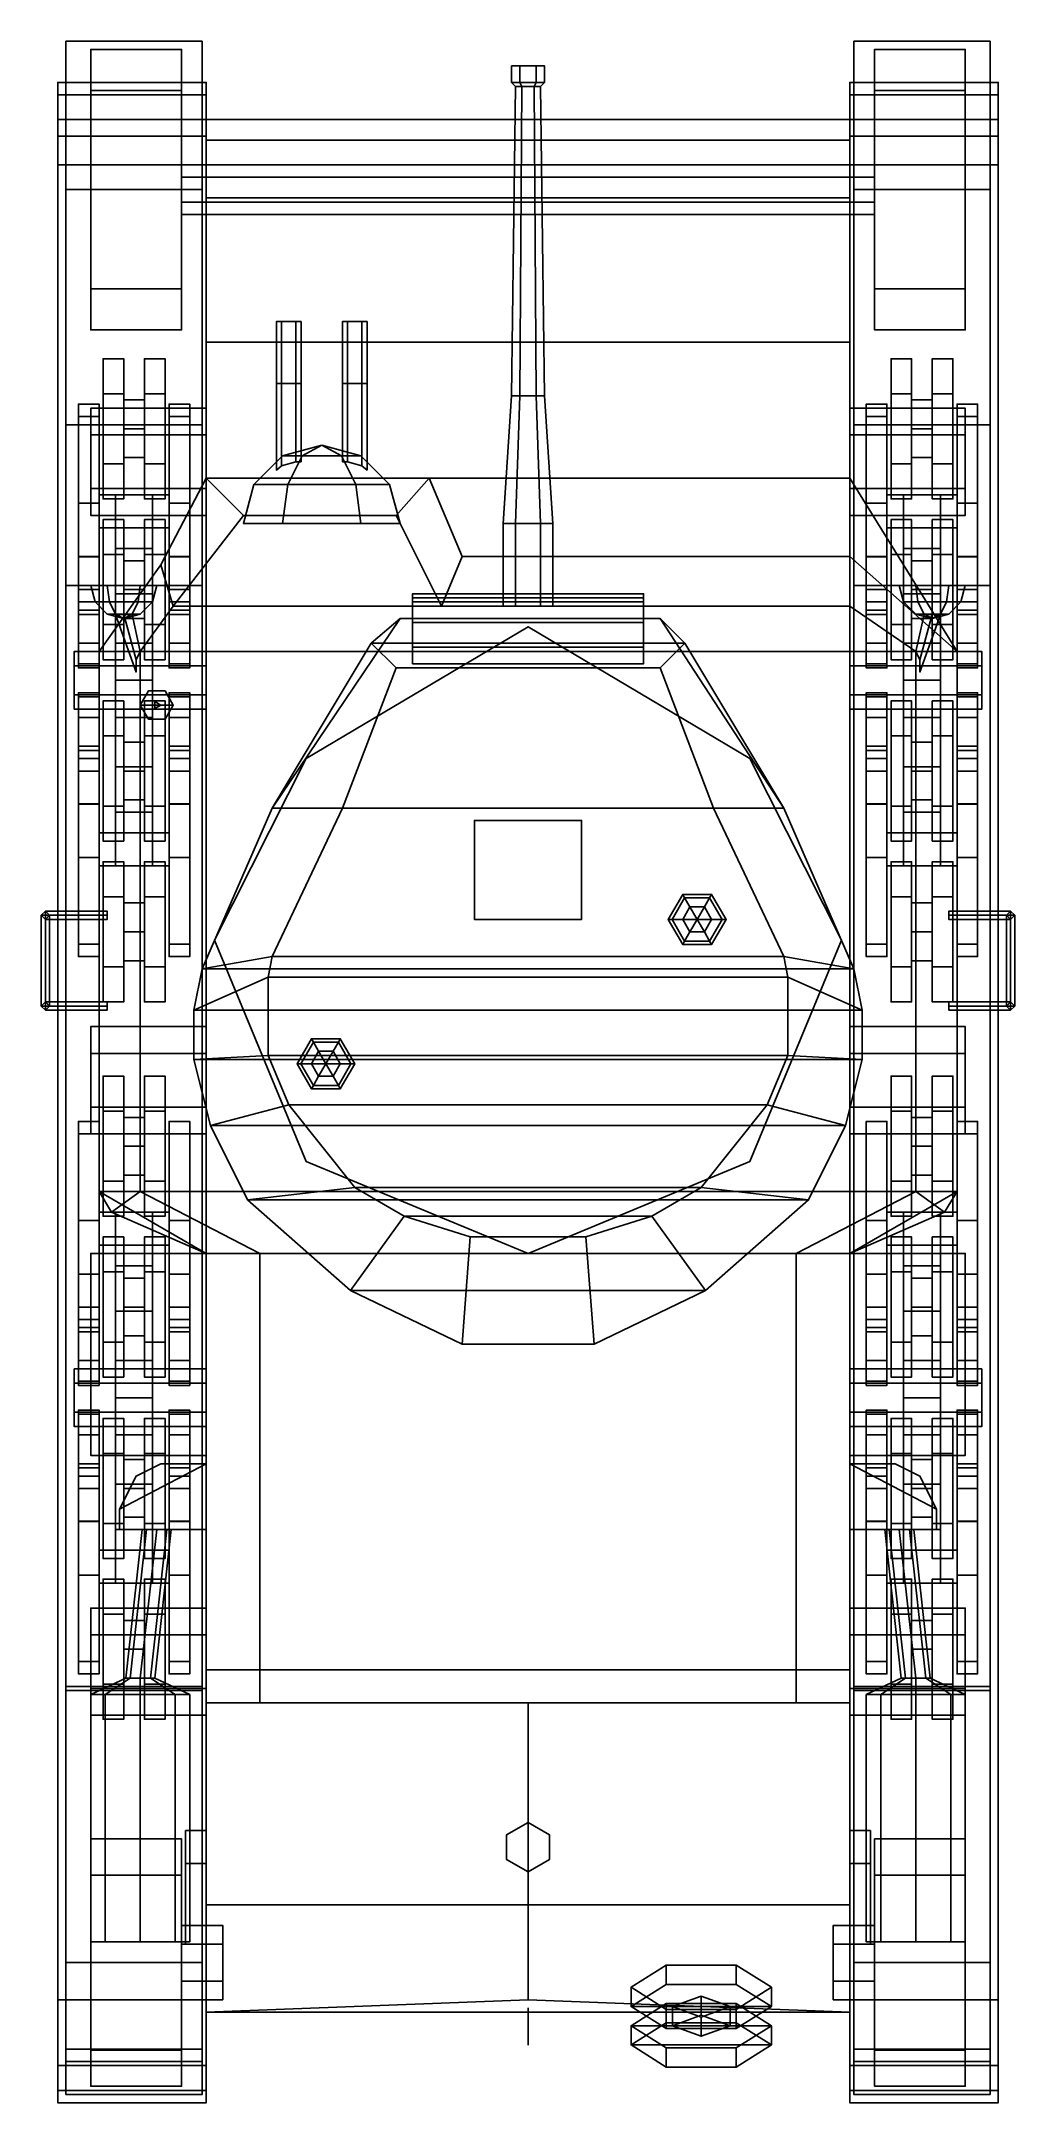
# Model space of a CAD drawing. Header units: millimetres. Extents: x -1.2 to 3, y -2.7 to 13.2.
# Drawn here: x -1.18 to 1.18, y -2.7 to 2.3 of the extents above.
import ezdxf

# ---------------------------------------------------------------- set-up
doc = ezdxf.new("R2010")
doc.units = ezdxf.units.MM
for name, color, linetype in [('bogey', 5, 'Continuous'), ('gun', 1, 'Continuous'), ('mudguards', 6, 'Continuous'), ('sleeve', 5, 'Continuous'), ('tracks', 3, 'Continuous'), ('turret', 2, 'Continuous'), ('wheels', 2, 'Continuous')]:
    doc.layers.add(name, color=color, linetype=linetype)

msp = doc.modelspace()

# ---------------------------------------------------------------- linework, layer by layer
at = {"extrusion": (-1, 0, 0)}
msp.add_line((0, -2.47, 0.89), (0, -2.56, 1.12), dxfattribs=at)
for points in [[(-0.78, 1.92, 0.46), (-0.78, -2.22, 0.46), (-0.78, -2.48, 1.17), (-0.78, 2.11, 0.73)], [(0.78, 2.11, 0.73), (0.78, 1.92, 0.46), (-0.78, 1.92, 0.46), (-0.78, 2.11, 0.73)], [(-0.78, 2.11, 0.73), (-0.78, 0.82, 1.1), (-0.78, 1.24, 1.13), (-0.78, 2.06, 0.98)], [(0.78, 2.06, 0.98), (0.78, 2.11, 0.73), (-0.78, 2.11, 0.73), (-0.78, 2.06, 0.98)], [(-0.78, 2.11, 0.73), (-0.78, -2.48, 1.17), (-0.78, -0.49, 1.02), (-0.78, 0.82, 1.1)], [(0.78, -2.48, 1.17), (0.78, -2.22, 0.46), (0.78, 1.92, 0.46), (0.78, 2.11, 0.73)], [(0.78, 1.24, 1.13), (0.78, 0.82, 1.1), (0.78, 2.11, 0.73), (0.78, 2.06, 0.98)], [(0.78, -0.49, 1.02), (0.78, -2.48, 1.17), (0.78, 2.11, 0.73), (0.78, 0.82, 1.1)], [(-0.78, 2.06, 0.98), (-0.78, 1.24, 1.13), (0.78, 1.24, 1.13), (0.78, 2.06, 0.98)], [(0.78, 1.92, 0.46), (0.78, 1.57, 0.36), (-0.78, 1.57, 0.36), (-0.78, 1.92, 0.46)], [(-0.78, 1.57, 0.36), (-0.78, -1.65, 0.36), (-0.78, -2.22, 0.46), (-0.78, 1.92, 0.46)], [(0.78, -2.22, 0.46), (0.78, -1.65, 0.36), (0.78, 1.57, 0.36), (0.78, 1.92, 0.46)], [(0.78, 1.57, 0.36), (0.78, -1.65, 0.36), (-0.78, -1.65, 0.36), (-0.78, 1.57, 0.36)], [(-0.78, 1.24, 1.13), (-0.89, 1.03, 1.11), (-0.86, 0.93, 1.57), (-0.69, 1.15, 1.54)], [(-0.32, 1.15, 1.54), (-0.24, 1.24, 1.13), (-0.78, 1.24, 1.13), (-0.69, 1.15, 1.54)], [(-0.21, 0.93, 1.57), (-0.16, 1.05, 1.24), (-0.24, 1.24, 1.13), (-0.32, 1.15, 1.54)], [(-0.24, 1.24, 1.13), (-0.16, 1.05, 1.24), (0.78, 1.05, 1.24), (0.78, 1.24, 1.13)], [(0.78, 1.05, 1.24), (1.04, 0.82, 1.1), (0.78, 1.24, 1.13)], [(-0.69, 1.15, 1.54), (-0.86, 0.93, 1.57), (-0.21, 0.93, 1.57), (-0.32, 1.15, 1.54)], [(-0.16, 1.05, 1.24), (-0.21, 0.93, 1.57), (0.78, 0.93, 1.57), (0.78, 1.05, 1.24)], [(0.78, 0.93, 1.57), (0.94, 0.82, 1.57), (1.04, 0.82, 1.1), (0.78, 1.05, 1.24)], [(-0.89, 1.03, 1.11), (-1.04, 0.82, 1.1), (-0.94, 0.82, 1.57), (-0.86, 0.93, 1.57)], [(-0.9, 0.98, 1.48), (-0.94, 0.98, 1.4107), (-1.02, 0.98, 1.4107), (-1.06, 0.98, 1.48)], [(-1.0493, 0.94, 1.48), (-1.06, 0.98, 1.48), (-1.02, 0.98, 1.4107), (-1.0146, 0.94, 1.42)], [(-0.94, 0.98, 1.5493), (-0.9, 0.98, 1.48), (-1.06, 0.98, 1.48), (-1.02, 0.98, 1.5493)], [(-1.0146, 0.94, 1.54), (-1.02, 0.98, 1.5493), (-1.06, 0.98, 1.48), (-1.0493, 0.94, 1.48)], [(-1.0146, 0.94, 1.42), (-1.02, 0.98, 1.4107), (-0.94, 0.98, 1.4107), (-0.9454, 0.94, 1.42)], [(-0.9454, 0.94, 1.54), (-0.94, 0.98, 1.5493), (-1.02, 0.98, 1.5493), (-1.0146, 0.94, 1.54)], [(-0.9454, 0.94, 1.42), (-0.94, 0.98, 1.4107), (-0.9, 0.98, 1.48), (-0.9107, 0.94, 1.48)], [(-0.9107, 0.94, 1.48), (-0.9, 0.98, 1.48), (-0.94, 0.98, 1.5493), (-0.9454, 0.94, 1.54)], [(0.9107, 0.94, 1.48), (0.9, 0.98, 1.48), (0.94, 0.98, 1.4107), (0.9454, 0.94, 1.42)], [(0.9454, 0.94, 1.54), (0.94, 0.98, 1.5493), (0.9, 0.98, 1.48), (0.9107, 0.94, 1.48)], [(1.02, 0.98, 1.5493), (1.06, 0.98, 1.48), (0.9, 0.98, 1.48), (0.94, 0.98, 1.5493)], [(1.06, 0.98, 1.48), (1.02, 0.98, 1.4107), (0.94, 0.98, 1.4107), (0.9, 0.98, 1.48)], [(0.9454, 0.94, 1.42), (0.94, 0.98, 1.4107), (1.02, 0.98, 1.4107), (1.0146, 0.94, 1.42)], [(1.0146, 0.94, 1.54), (1.02, 0.98, 1.5493), (0.94, 0.98, 1.5493), (0.9454, 0.94, 1.54)], [(1.0146, 0.94, 1.42), (1.02, 0.98, 1.4107), (1.06, 0.98, 1.48), (1.0493, 0.94, 1.48)], [(1.0493, 0.94, 1.48), (1.06, 0.98, 1.48), (1.02, 0.98, 1.5493), (1.0146, 0.94, 1.54)], [(-1, 0.9107, 1.5146), (-1.0146, 0.94, 1.54), (-1.0493, 0.94, 1.48), (-1.02, 0.9107, 1.48)], [(-1.02, 0.9107, 1.48), (-1.0493, 0.94, 1.48), (-1.0146, 0.94, 1.42), (-1, 0.9107, 1.4454)], [(-0.98, 0.9, 1.48), (-1, 0.9107, 1.5146), (-1.02, 0.9107, 1.48), (-0.98, 0.9, 1.48)], [(-0.98, 0.9, 1.48), (-1.02, 0.9107, 1.48), (-1, 0.9107, 1.4454), (-0.98, 0.9, 1.48)], [(-0.96, 0.9107, 1.5146), (-0.9454, 0.94, 1.54), (-1.0146, 0.94, 1.54), (-1, 0.9107, 1.5146)], [(-1, 0.9107, 1.4454), (-1.0146, 0.94, 1.42), (-0.9454, 0.94, 1.42), (-0.96, 0.9107, 1.4454)], [(-0.98, 0.9, 1.48), (-0.96, 0.9107, 1.5146), (-1, 0.9107, 1.5146), (-0.98, 0.9, 1.48)], [(-0.98, 0.9, 1.48), (-1, 0.9107, 1.4454), (-0.96, 0.9107, 1.4454), (-0.98, 0.9, 1.48)], [(-0.98, 0.91, 1.5), (-1, 0.91, 1.48), (-0.95, 0.77, 1.48), (-0.95, 0.8, 1.5)], [(-1, 0.91, 1.48), (-0.98, 0.91, 1.46), (-0.95, 0.8, 1.46), (-0.95, 0.77, 1.48)], [(-0.98, 0.9, 1.48), (-0.94, 0.9107, 1.48), (-0.96, 0.9107, 1.5146), (-0.98, 0.9, 1.48)], [(-0.98, 0.9, 1.48), (-0.96, 0.9107, 1.4454), (-0.94, 0.9107, 1.48), (-0.98, 0.9, 1.48)], [(-0.96, 0.91, 1.48), (-0.98, 0.91, 1.5), (-0.95, 0.8, 1.5), (-0.94, 0.82, 1.48)], [(-0.98, 0.91, 1.46), (-0.96, 0.91, 1.48), (-0.94, 0.82, 1.48), (-0.95, 0.8, 1.46)], [(-0.94, 0.9107, 1.48), (-0.9107, 0.94, 1.48), (-0.9454, 0.94, 1.54), (-0.96, 0.9107, 1.5146)], [(-0.96, 0.9107, 1.4454), (-0.9454, 0.94, 1.42), (-0.9107, 0.94, 1.48), (-0.94, 0.9107, 1.48)], [(-0.86, 0.93, 1.57), (-0.94, 0.82, 1.57), (0.94, 0.82, 1.57), (0.78, 0.93, 1.57)], [(0.94, 0.9107, 1.48), (0.9107, 0.94, 1.48), (0.9454, 0.94, 1.42), (0.96, 0.9107, 1.4454)], [(0.96, 0.9107, 1.5146), (0.9454, 0.94, 1.54), (0.9107, 0.94, 1.48), (0.94, 0.9107, 1.48)], [(0.98, 0.9, 1.48), (0.94, 0.9107, 1.48), (0.96, 0.9107, 1.4454), (0.98, 0.9, 1.48)], [(0.98, 0.9, 1.48), (0.96, 0.9107, 1.5146), (0.94, 0.9107, 1.48), (0.98, 0.9, 1.48)], [(0.98, 0.91, 1.5), (0.96, 0.91, 1.48), (0.94, 0.82, 1.48), (0.95, 0.8, 1.5)], [(0.96, 0.91, 1.48), (0.98, 0.91, 1.46), (0.95, 0.8, 1.46), (0.94, 0.82, 1.48)], [(0.96, 0.9107, 1.4454), (0.9454, 0.94, 1.42), (1.0146, 0.94, 1.42), (1, 0.9107, 1.4454)], [(1, 0.9107, 1.5146), (1.0146, 0.94, 1.54), (0.9454, 0.94, 1.54), (0.96, 0.9107, 1.5146)], [(1, 0.91, 1.48), (0.98, 0.91, 1.5), (0.95, 0.8, 1.5), (0.95, 0.77, 1.48)], [(0.98, 0.91, 1.46), (1, 0.91, 1.48), (0.95, 0.77, 1.48), (0.95, 0.8, 1.46)], [(0.98, 0.9, 1.48), (0.96, 0.9107, 1.4454), (1, 0.9107, 1.4454), (0.98, 0.9, 1.48)], [(0.98, 0.9, 1.48), (1, 0.9107, 1.5146), (0.96, 0.9107, 1.5146), (0.98, 0.9, 1.48)], [(0.98, 0.9, 1.48), (1, 0.9107, 1.4454), (1.02, 0.9107, 1.48), (0.98, 0.9, 1.48)], [(0.98, 0.9, 1.48), (1.02, 0.9107, 1.48), (1, 0.9107, 1.5146), (0.98, 0.9, 1.48)], [(1, 0.9107, 1.4454), (1.0146, 0.94, 1.42), (1.0493, 0.94, 1.48), (1.02, 0.9107, 1.48)], [(1.02, 0.9107, 1.48), (1.0493, 0.94, 1.48), (1.0146, 0.94, 1.54), (1, 0.9107, 1.5146)], [(-1.04, -0.49, 1.02), (-0.94, -0.49, 1.57), (-0.94, 0.82, 1.57), (-1.04, 0.82, 1.1)], [(-0.94, 0.82, 1.57), (-0.94, -0.49, 1.57), (0.94, -0.49, 1.57), (0.94, 0.82, 1.57)], [(0.94, 0.82, 1.57), (0.94, -0.49, 1.57), (1.04, -0.49, 1.02), (1.04, 0.82, 1.1)], [(-0.88, 0.7246, 1.72), (-0.92, 0.7246, 1.72), (-0.94, 0.69, 1.72), (-0.86, 0.69, 1.72)], [(-0.86, 0.69, 1.57), (-0.94, 0.69, 1.57), (-0.92, 0.7246, 1.57), (-0.88, 0.7246, 1.57)], [(-0.92, 0.7246, 1.57), (-0.94, 0.69, 1.57), (-0.94, 0.69, 1.72), (-0.92, 0.7246, 1.72)], [(-0.88, 0.7246, 1.57), (-0.92, 0.7246, 1.57), (-0.92, 0.7246, 1.72), (-0.88, 0.7246, 1.72)], [(-0.86, 0.69, 1.57), (-0.88, 0.7246, 1.57), (-0.88, 0.7246, 1.72), (-0.86, 0.69, 1.72)], [(-0.86, 0.69, 1.72), (-0.94, 0.69, 1.72), (-0.92, 0.6554, 1.72), (-0.88, 0.6554, 1.72)], [(-0.88, 0.6554, 1.57), (-0.92, 0.6554, 1.57), (-0.94, 0.69, 1.57), (-0.86, 0.69, 1.57)], [(-0.94, 0.69, 1.57), (-0.92, 0.6554, 1.57), (-0.92, 0.6554, 1.72), (-0.94, 0.69, 1.72)], [(-0.92, 0.6554, 1.57), (-0.88, 0.6554, 1.57), (-0.88, 0.6554, 1.72), (-0.92, 0.6554, 1.72)], [(-0.905, 0.6987, 1.72), (-0.905, 0.6813, 1.72), (-0.905, 0.6813, 4.76), (-0.905, 0.6987, 4.76)], [(-0.89, 0.69, 1.72), (-0.905, 0.6987, 1.72), (-0.905, 0.6987, 4.76), (-0.89, 0.69, 4.76)], [(-0.89, 0.69, 4.76), (-0.905, 0.6987, 4.76), (-0.905, 0.6813, 4.76), (-0.89, 0.69, 4.76)], [(-0.905, 0.6813, 1.72), (-0.89, 0.69, 1.72), (-0.89, 0.69, 4.76), (-0.905, 0.6813, 4.76)], [(-0.88, 0.6554, 1.57), (-0.86, 0.69, 1.57), (-0.86, 0.69, 1.72), (-0.88, 0.6554, 1.72)], [(-1.18, 0.18, 1.09), (-1.17, 0.19, 1.08), (-1.17, 0.19, 0.74), (-1.18, 0.18, 0.75)], [(-1.18, 0.18, 0.75), (-1.17, 0.19, 0.74), (-1.17, -0.05, 0.74), (-1.18, -0.04, 0.75)], [(-1.02, 0.18, 1.09), (-1.02, 0.19, 1.08), (-1.17, 0.19, 1.08), (-1.18, 0.18, 1.09)], [(-1.17, 0.17, 0.92), (-1.18, 0.18, 0.91), (-1.18, -0.04, 0.91), (-1.17, -0.03, 0.92)], [(-1.18, 0.18, 0.91), (-1.17, 0.17, 0.9), (-1.17, -0.03, 0.9), (-1.18, -0.04, 0.91)], [(-1.17, 0.17, 1.08), (-1.18, 0.18, 1.09), (-1.18, 0.18, 0.75), (-1.17, 0.17, 0.76)], [(-1.17, 0.17, 0.76), (-1.18, 0.18, 0.75), (-1.18, -0.04, 0.75), (-1.17, -0.03, 0.76)], [(-1.02, 0.17, 1.08), (-1.02, 0.18, 1.09), (-1.18, 0.18, 1.09), (-1.17, 0.17, 1.08)], [(-1.17, 0.19, 1.08), (-1.16, 0.18, 1.07), (-1.16, 0.18, 0.75), (-1.17, 0.19, 0.74)], [(-1.17, 0.19, 0.74), (-1.16, 0.18, 0.75), (-1.16, -0.04, 0.75), (-1.17, -0.05, 0.74)], [(-1.02, 0.19, 1.08), (-1.02, 0.18, 1.07), (-1.16, 0.18, 1.07), (-1.17, 0.19, 1.08)], [(-1.17, 0.17, 0.9), (-1.16, 0.18, 0.91), (-1.16, -0.04, 0.91), (-1.17, -0.03, 0.9)], [(-1.16, 0.18, 0.91), (-1.17, 0.17, 0.92), (-1.17, -0.03, 0.92), (-1.16, -0.04, 0.91)], [(-1.16, 0.18, 1.07), (-1.17, 0.17, 1.08), (-1.17, 0.17, 0.76), (-1.16, 0.18, 0.75)], [(-1.16, 0.18, 0.75), (-1.17, 0.17, 0.76), (-1.17, -0.03, 0.76), (-1.16, -0.04, 0.75)], [(-1.02, 0.18, 1.07), (-1.02, 0.17, 1.08), (-1.17, 0.17, 1.08), (-1.16, 0.18, 1.07)], [(1.02, 0.19, 1.08), (1.02, 0.18, 1.09), (1.18, 0.18, 1.09), (1.17, 0.19, 1.08)], [(1.02, 0.18, 1.07), (1.02, 0.19, 1.08), (1.17, 0.19, 1.08), (1.16, 0.18, 1.07)], [(1.02, 0.18, 1.09), (1.02, 0.17, 1.08), (1.17, 0.17, 1.08), (1.18, 0.18, 1.09)], [(1.02, 0.17, 1.08), (1.02, 0.18, 1.07), (1.16, 0.18, 1.07), (1.17, 0.17, 1.08)], [(1.16, 0.18, 1.07), (1.17, 0.19, 1.08), (1.17, 0.19, 0.74), (1.16, 0.18, 0.75)], [(1.17, -0.05, 0.74), (1.16, -0.04, 0.75), (1.16, 0.18, 0.75), (1.17, 0.19, 0.74)], [(1.17, 0.17, 1.08), (1.16, 0.18, 1.07), (1.16, 0.18, 0.75), (1.17, 0.17, 0.76)], [(1.16, -0.04, 0.91), (1.17, -0.03, 0.92), (1.17, 0.17, 0.92), (1.16, 0.18, 0.91)], [(1.16, -0.04, 0.75), (1.17, -0.03, 0.76), (1.17, 0.17, 0.76), (1.16, 0.18, 0.75)], [(1.17, -0.03, 0.9), (1.16, -0.04, 0.91), (1.16, 0.18, 0.91), (1.17, 0.17, 0.9)], [(1.17, 0.19, 1.08), (1.18, 0.18, 1.09), (1.18, 0.18, 0.75), (1.17, 0.19, 0.74)], [(1.18, -0.04, 0.75), (1.17, -0.05, 0.74), (1.17, 0.19, 0.74), (1.18, 0.18, 0.75)], [(1.18, 0.18, 1.09), (1.17, 0.17, 1.08), (1.17, 0.17, 0.76), (1.18, 0.18, 0.75)], [(1.17, -0.03, 0.92), (1.18, -0.04, 0.91), (1.18, 0.18, 0.91), (1.17, 0.17, 0.92)], [(1.17, -0.03, 0.76), (1.18, -0.04, 0.75), (1.18, 0.18, 0.75), (1.17, 0.17, 0.76)], [(1.18, -0.04, 0.91), (1.17, -0.03, 0.9), (1.17, 0.17, 0.9), (1.18, 0.18, 0.91)], [(-1.18, -0.04, 1.09), (-1.17, -0.03, 1.08), (-1.17, -0.03, 0.76), (-1.18, -0.04, 0.75)], [(-1.02, -0.04, 1.09), (-1.02, -0.03, 1.08), (-1.17, -0.03, 1.08), (-1.18, -0.04, 1.09)], [(-1.17, -0.05, 1.08), (-1.18, -0.04, 1.09), (-1.18, -0.04, 0.75), (-1.17, -0.05, 0.74)], [(-1.02, -0.05, 1.08), (-1.02, -0.04, 1.09), (-1.18, -0.04, 1.09), (-1.17, -0.05, 1.08)], [(-1.17, -0.03, 1.08), (-1.16, -0.04, 1.07), (-1.16, -0.04, 0.75), (-1.17, -0.03, 0.76)], [(-1.02, -0.03, 1.08), (-1.02, -0.04, 1.07), (-1.16, -0.04, 1.07), (-1.17, -0.03, 1.08)], [(-1.16, -0.04, 1.07), (-1.17, -0.05, 1.08), (-1.17, -0.05, 0.74), (-1.16, -0.04, 0.75)], [(-1.02, -0.04, 1.07), (-1.02, -0.05, 1.08), (-1.17, -0.05, 1.08), (-1.16, -0.04, 1.07)], [(1.02, -0.03, 1.08), (1.02, -0.04, 1.09), (1.18, -0.04, 1.09), (1.17, -0.03, 1.08)], [(1.02, -0.04, 1.07), (1.02, -0.03, 1.08), (1.17, -0.03, 1.08), (1.16, -0.04, 1.07)], [(1.02, -0.04, 1.09), (1.02, -0.05, 1.08), (1.17, -0.05, 1.08), (1.18, -0.04, 1.09)], [(1.02, -0.05, 1.08), (1.02, -0.04, 1.07), (1.16, -0.04, 1.07), (1.17, -0.05, 1.08)], [(1.16, -0.04, 1.07), (1.17, -0.03, 1.08), (1.17, -0.03, 0.76), (1.16, -0.04, 0.75)], [(1.17, -0.05, 1.08), (1.16, -0.04, 1.07), (1.16, -0.04, 0.75), (1.17, -0.05, 0.74)], [(1.17, -0.03, 1.08), (1.18, -0.04, 1.09), (1.18, -0.04, 0.75), (1.17, -0.03, 0.76)], [(1.18, -0.04, 1.09), (1.17, -0.05, 1.08), (1.17, -0.05, 0.74), (1.18, -0.04, 0.75)], [(-1.01, -0.54, 1.4), (-1.01, -0.54, 1.4), (-0.94, -0.49, 1.57), (-1.04, -0.49, 1.02)], [(-0.78, -0.64, 1.17), (-0.78, -0.64, 1.4), (-1.01, -0.54, 1.4), (-1.04, -0.49, 1.02)], [(-0.78, -0.64, 1.4), (-0.65, -0.64, 1.57), (-0.94, -0.49, 1.57), (-1.01, -0.54, 1.4)], [(-0.94, -0.49, 1.57), (-0.65, -0.64, 1.57), (0.65, -0.64, 1.57), (0.94, -0.49, 1.57)], [(-0.78, -2.48, 1.17), (-0.78, -2.48, 1.17), (-0.78, -0.64, 1.17), (-0.78, -0.49, 1.02)], [(0.94, -0.49, 1.57), (0.65, -0.64, 1.57), (0.78, -0.64, 1.4), (1.01, -0.54, 1.4)], [(0.78, -0.64, 1.17), (0.78, -2.48, 1.17), (0.78, -2.48, 1.17), (0.78, -0.49, 1.02)], [(1.01, -0.54, 1.4), (0.78, -0.64, 1.4), (0.78, -0.64, 1.17), (1.04, -0.49, 1.02)], [(0.94, -0.49, 1.57), (1.01, -0.54, 1.4), (1.01, -0.54, 1.4), (1.04, -0.49, 1.02)], [(-0.78, -0.64, 1.17), (-0.78, -0.64, 0.99), (-1.06, -0.64, 0.99), (-1.06, -0.64, 1.17)], [(-1.06, -0.64, 0.99), (-1.06, -1.13, 0.96), (-1.06, -1.13, 1.17), (-1.06, -0.64, 1.17)], [(-1.06, -0.64, 1.17), (-1.06, -1.13, 1.17), (-0.78, -1.13, 1.17), (-0.78, -0.64, 1.17)], [(-0.78, -1.73, 1.17), (-0.65, -1.73, 1.4), (-0.65, -0.64, 1.4), (-0.78, -0.64, 1.17)], [(0.78, -0.64, 1.4), (0.65, -0.64, 1.57), (-0.65, -0.64, 1.57), (-0.78, -0.64, 1.4)], [(-0.78, -0.64, 1.17), (-0.65, -0.64, 1.4), (-0.78, -0.64, 1.4), (-0.78, -0.64, 1.17)], [(-0.65, -0.64, 1.4), (-0.65, -1.73, 1.4), (0.65, -1.73, 1.4), (0.65, -0.64, 1.4)], [(0.65, -0.64, 1.4), (0.65, -1.73, 1.4), (0.78, -1.73, 1.17), (0.78, -0.64, 1.17)], [(0.78, -0.64, 1.17), (0.78, -0.64, 1.4), (0.65, -0.64, 1.4), (0.78, -0.64, 1.17)], [(0.78, -0.64, 1.17), (0.78, -1.13, 1.17), (1.06, -1.13, 1.17), (1.06, -0.64, 1.17)], [(1.06, -0.64, 1.17), (1.06, -0.64, 0.99), (0.78, -0.64, 0.99), (0.78, -0.64, 1.17)], [(1.06, -1.13, 1.17), (1.06, -1.13, 0.96), (1.06, -0.64, 0.99), (1.06, -0.64, 1.17)], [(-1.06, -1.13, 1.17), (-1.06, -1.13, 0.96), (-0.78, -1.13, 0.96), (-0.78, -1.13, 1.17)], [(-0.99, -1.31, 1.13), (-0.78, -1.31, 1.13), (-0.78, -1.15, 1.13), (-0.99, -1.26, 1.13)], [(-0.78, -1.15, 0.99), (-0.78, -1.31, 0.99), (-0.99, -1.31, 0.99), (-0.99, -1.26, 0.99)], [(-0.89, -1.15, 0.99), (-0.78, -1.15, 0.99), (-0.99, -1.26, 0.99), (-0.95, -1.18, 0.99)], [(-0.99, -1.26, 1.13), (-0.78, -1.15, 1.13), (-0.89, -1.15, 1.13), (-0.95, -1.18, 1.13)], [(-0.95, -1.18, 1.13), (-0.89, -1.15, 1.13), (-0.89, -1.15, 0.99), (-0.95, -1.18, 0.99)], [(-0.89, -1.15, 1.13), (-0.78, -1.15, 1.13), (-0.78, -1.15, 0.99), (-0.89, -1.15, 0.99)], [(0.78, -1.13, 1.17), (0.78, -1.13, 0.96), (1.06, -1.13, 0.96), (1.06, -1.13, 1.17)], [(0.89, -1.15, 0.99), (0.78, -1.15, 0.99), (0.78, -1.15, 1.13), (0.89, -1.15, 1.13)], [(0.78, -1.15, 1.13), (0.78, -1.31, 1.13), (0.99, -1.31, 1.13), (0.99, -1.26, 1.13)], [(0.89, -1.15, 1.13), (0.78, -1.15, 1.13), (0.99, -1.26, 1.13), (0.95, -1.18, 1.13)], [(0.99, -1.31, 0.99), (0.78, -1.31, 0.99), (0.78, -1.15, 0.99), (0.99, -1.26, 0.99)], [(0.99, -1.26, 0.99), (0.78, -1.15, 0.99), (0.89, -1.15, 0.99), (0.95, -1.18, 0.99)], [(0.95, -1.18, 0.99), (0.89, -1.15, 0.99), (0.89, -1.15, 1.13), (0.95, -1.18, 1.13)], [(-0.95, -1.18, 0.99), (-0.99, -1.26, 0.99), (-0.99, -1.26, 1.13), (-0.95, -1.18, 1.13)], [(0.95, -1.18, 1.13), (0.99, -1.26, 1.13), (0.99, -1.26, 0.99), (0.95, -1.18, 0.99)], [(-0.99, -1.26, 0.99), (-0.99, -1.31, 0.99), (-0.99, -1.31, 1.13), (-0.99, -1.26, 1.13)], [(0.99, -1.26, 1.13), (0.99, -1.31, 1.13), (0.99, -1.31, 0.99), (0.99, -1.26, 0.99)], [(-0.99, -1.31, 0.99), (-0.78, -1.31, 0.99), (-0.78, -1.31, 1.13), (-0.99, -1.31, 1.13)], [(-0.9247, -1.31, 1.0647), (-0.935, -1.31, 1.04), (-0.975, -1.67, 1.04), (-0.9647, -1.67, 1.0647)], [(-0.935, -1.31, 1.04), (-0.9247, -1.31, 1.0153), (-0.9647, -1.67, 1.0153), (-0.975, -1.67, 1.04)], [(-0.9, -1.31, 1.075), (-0.9247, -1.31, 1.0647), (-0.9647, -1.67, 1.0647), (-0.94, -1.67, 1.075)], [(-0.9247, -1.31, 1.0153), (-0.9, -1.31, 1.005), (-0.94, -1.67, 1.005), (-0.9647, -1.67, 1.0153)], [(-0.8753, -1.31, 1.0647), (-0.9, -1.31, 1.075), (-0.94, -1.67, 1.075), (-0.9153, -1.67, 1.0647)], [(-0.9, -1.31, 1.005), (-0.8753, -1.31, 1.0153), (-0.9153, -1.67, 1.0153), (-0.94, -1.67, 1.005)], [(-0.865, -1.31, 1.04), (-0.8753, -1.31, 1.0647), (-0.9153, -1.67, 1.0647), (-0.905, -1.67, 1.04)], [(-0.8753, -1.31, 1.0153), (-0.865, -1.31, 1.04), (-0.905, -1.67, 1.04), (-0.9153, -1.67, 1.0153)], [(0.99, -1.31, 1.13), (0.78, -1.31, 1.13), (0.78, -1.31, 0.99), (0.99, -1.31, 0.99)], [(0.865, -1.31, 1.04), (0.8753, -1.31, 1.0153), (0.9153, -1.67, 1.0153), (0.905, -1.67, 1.04)], [(0.8753, -1.31, 1.0647), (0.865, -1.31, 1.04), (0.905, -1.67, 1.04), (0.9153, -1.67, 1.0647)], [(0.8753, -1.31, 1.0153), (0.9, -1.31, 1.005), (0.94, -1.67, 1.005), (0.9153, -1.67, 1.0153)], [(0.9, -1.31, 1.075), (0.8753, -1.31, 1.0647), (0.9153, -1.67, 1.0647), (0.94, -1.67, 1.075)], [(0.9, -1.31, 1.005), (0.9247, -1.31, 1.0153), (0.9647, -1.67, 1.0153), (0.94, -1.67, 1.005)], [(0.9247, -1.31, 1.0647), (0.9, -1.31, 1.075), (0.94, -1.67, 1.075), (0.9647, -1.67, 1.0647)], [(0.9247, -1.31, 1.0153), (0.935, -1.31, 1.04), (0.975, -1.67, 1.04), (0.9647, -1.67, 1.0153)], [(0.935, -1.31, 1.04), (0.9247, -1.31, 1.0647), (0.9647, -1.67, 1.0647), (0.975, -1.67, 1.04)], [(-0.78, -2.22, 0.46), (-0.78, -1.65, 0.36), (0.78, -1.65, 0.36), (0.78, -2.22, 0.46)], [(-1.0249, -1.71, 0.9551), (-1.06, -1.71, 1.04), (-0.975, -1.67, 1.04), (-0.9647, -1.67, 1.0153)], [(-1.06, -1.71, 1.04), (-1.0249, -1.71, 1.1249), (-0.9647, -1.67, 1.0647), (-0.975, -1.67, 1.04)], [(-0.94, -1.71, 0.92), (-1.0249, -1.71, 0.9551), (-0.9647, -1.67, 1.0153), (-0.94, -1.67, 1.005)], [(-1.0249, -1.71, 1.1249), (-0.94, -1.71, 1.16), (-0.94, -1.67, 1.075), (-0.9647, -1.67, 1.0647)], [(-0.8551, -1.71, 0.9551), (-0.94, -1.71, 0.92), (-0.94, -1.67, 1.005), (-0.9153, -1.67, 1.0153)], [(-0.94, -1.71, 1.16), (-0.8551, -1.71, 1.1249), (-0.9153, -1.67, 1.0647), (-0.94, -1.67, 1.075)], [(-0.82, -1.71, 1.04), (-0.8551, -1.71, 0.9551), (-0.9153, -1.67, 1.0153), (-0.905, -1.67, 1.04)], [(-0.8551, -1.71, 1.1249), (-0.82, -1.71, 1.04), (-0.905, -1.67, 1.04), (-0.9153, -1.67, 1.0647)], [(0.8551, -1.71, 0.9551), (0.82, -1.71, 1.04), (0.905, -1.67, 1.04), (0.9153, -1.67, 1.0153)], [(0.82, -1.71, 1.04), (0.8551, -1.71, 1.1249), (0.9153, -1.67, 1.0647), (0.905, -1.67, 1.04)], [(0.94, -1.71, 0.92), (0.8551, -1.71, 0.9551), (0.9153, -1.67, 1.0153), (0.94, -1.67, 1.005)], [(0.8551, -1.71, 1.1249), (0.94, -1.71, 1.16), (0.94, -1.67, 1.075), (0.9153, -1.67, 1.0647)], [(1.0249, -1.71, 0.9551), (0.94, -1.71, 0.92), (0.94, -1.67, 1.005), (0.9647, -1.67, 1.0153)], [(0.94, -1.71, 1.16), (1.0249, -1.71, 1.1249), (0.9647, -1.67, 1.0647), (0.94, -1.67, 1.075)], [(1.06, -1.71, 1.04), (1.0249, -1.71, 0.9551), (0.9647, -1.67, 1.0153), (0.975, -1.67, 1.04)], [(1.0249, -1.71, 1.1249), (1.06, -1.71, 1.04), (0.975, -1.67, 1.04), (0.9647, -1.67, 1.0647)], [(-1.0249, -1.71, 1.1249), (-1.06, -1.71, 1.04), (-1.06, -2.31, 1.04), (-1.0249, -2.31, 1.1249)], [(-1.06, -1.71, 1.04), (-1.0249, -1.71, 0.9551), (-1.0249, -2.31, 0.9551), (-1.06, -2.31, 1.04)], [(-0.94, -1.71, 1.16), (-1.0249, -1.71, 1.1249), (-1.0249, -2.31, 1.1249), (-0.94, -2.31, 1.16)], [(-1.0249, -1.71, 0.9551), (-0.94, -1.71, 0.92), (-0.94, -2.31, 0.92), (-1.0249, -2.31, 0.9551)], [(-0.8551, -1.71, 1.1249), (-0.94, -1.71, 1.16), (-0.94, -2.31, 1.16), (-0.8551, -2.31, 1.1249)], [(-0.94, -1.71, 0.92), (-0.8551, -1.71, 0.9551), (-0.8551, -2.31, 0.9551), (-0.94, -2.31, 0.92)], [(-0.82, -1.71, 1.04), (-0.8551, -1.71, 1.1249), (-0.8551, -2.31, 1.1249), (-0.82, -2.31, 1.04)], [(-0.8551, -1.71, 0.9551), (-0.82, -1.71, 1.04), (-0.82, -2.31, 1.04), (-0.8551, -2.31, 0.9551)], [(-0.78, -1.73, 1.17), (-0.78, -2.48, 1.17), (0, -2.45, 1.26), (0, -1.73, 1.27)], [(0.78, -1.73, 1.17), (0.65, -1.73, 1.4), (-0.65, -1.73, 1.4), (-0.78, -1.73, 1.17)], [(0, -1.73, 1.27), (0, -2.45, 1.26), (0.78, -2.48, 1.17), (0.78, -1.73, 1.17)], [(0.8551, -1.71, 1.1249), (0.82, -1.71, 1.04), (0.82, -2.31, 1.04), (0.8551, -2.31, 1.1249)], [(0.82, -1.71, 1.04), (0.8551, -1.71, 0.9551), (0.8551, -2.31, 0.9551), (0.82, -2.31, 1.04)], [(0.94, -1.71, 1.16), (0.8551, -1.71, 1.1249), (0.8551, -2.31, 1.1249), (0.94, -2.31, 1.16)], [(0.8551, -1.71, 0.9551), (0.94, -1.71, 0.92), (0.94, -2.31, 0.92), (0.8551, -2.31, 0.9551)], [(1.0249, -1.71, 1.1249), (0.94, -1.71, 1.16), (0.94, -2.31, 1.16), (1.0249, -2.31, 1.1249)], [(0.94, -1.71, 0.92), (1.0249, -1.71, 0.9551), (1.0249, -2.31, 0.9551), (0.94, -2.31, 0.92)], [(1.06, -1.71, 1.04), (1.0249, -1.71, 1.1249), (1.0249, -2.31, 1.1249), (1.06, -2.31, 1.04)], [(1.0249, -1.71, 0.9551), (1.06, -1.71, 1.04), (1.06, -2.31, 1.04), (1.0249, -2.31, 0.9551)], [(-0.83, -2.04, 0.58), (-0.83, -2.27, 0.52), (-0.83, -2.315, 0.5979), (-0.83, -2.12, 0.69)], [(-0.78, -2.12, 0.69), (-0.78, -2.04, 0.58), (-0.83, -2.04, 0.58), (-0.83, -2.12, 0.69)], [(-0.78, -2.04, 0.58), (-0.78, -2.27, 0.52), (-0.83, -2.27, 0.52), (-0.83, -2.04, 0.58)], [(-0.78, -2.315, 0.5979), (-0.78, -2.27, 0.52), (-0.78, -2.04, 0.58), (-0.78, -2.12, 0.69)], [(0, -2.02, 1.266), (-0.052, -2.05, 1.25), (-0.052, -2.05, 1.29), (0, -2.02, 1.29)], [(-0.052, -2.05, 1.29), (-0.052, -2.11, 1.29), (0, -2.14, 1.29), (0, -2.02, 1.29)], [(-0.052, -2.05, 1.25), (-0.052, -2.11, 1.25), (-0.052, -2.11, 1.29), (-0.052, -2.05, 1.29)], [(0.052, -2.05, 1.25), (0, -2.02, 1.266), (0, -2.02, 1.29), (0.052, -2.05, 1.29)], [(0, -2.02, 1.29), (0, -2.14, 1.29), (0.052, -2.11, 1.29), (0.052, -2.05, 1.29)], [(0.052, -2.11, 1.25), (0.052, -2.05, 1.25), (0.052, -2.05, 1.29), (0.052, -2.11, 1.29)], [(0.83, -2.12, 0.69), (0.83, -2.04, 0.58), (0.78, -2.04, 0.58), (0.78, -2.12, 0.69)], [(0.78, -2.04, 0.58), (0.78, -2.27, 0.52), (0.78, -2.315, 0.5979), (0.78, -2.12, 0.69)], [(0.83, -2.04, 0.58), (0.83, -2.27, 0.52), (0.78, -2.27, 0.52), (0.78, -2.04, 0.58)], [(0.83, -2.315, 0.5979), (0.83, -2.27, 0.52), (0.83, -2.04, 0.58), (0.83, -2.12, 0.69)], [(-0.83, -2.12, 0.69), (-0.83, -2.315, 0.5979), (-0.78, -2.315, 0.5979), (-0.78, -2.12, 0.69)], [(-0.052, -2.11, 1.25), (0, -2.14, 1.2643), (0, -2.14, 1.29), (-0.052, -2.11, 1.29)], [(0, -2.14, 1.2643), (0.052, -2.11, 1.25), (0.052, -2.11, 1.29), (0, -2.14, 1.29)], [(0.78, -2.12, 0.69), (0.78, -2.315, 0.5979), (0.83, -2.315, 0.5979), (0.83, -2.12, 0.69)], [(-0.78, -2.48, 1.17), (-0.78, -2.22, 0.46), (0.78, -2.22, 0.46), (0.78, -2.48, 1.17)], [(-0.74, -2.315, 0.5979), (-0.74, -2.27, 0.52), (-0.84, -2.27, 0.52), (-0.84, -2.315, 0.5979)], [(-0.74, -2.27, 0.52), (-0.74, -2.315, 0.4421), (-0.84, -2.315, 0.4421), (-0.84, -2.27, 0.52)], [(-0.83, -2.315, 0.5979), (-0.83, -2.27, 0.52), (-0.78, -2.27, 0.52), (-0.78, -2.315, 0.5979)], [(-0.74, -2.315, 0.4421), (-0.74, -2.27, 0.52), (-0.74, -2.315, 0.5979), (-0.74, -2.405, 0.4421)], [(0.74, -2.315, 0.4421), (0.74, -2.405, 0.5979), (0.74, -2.315, 0.5979), (0.74, -2.27, 0.52)], [(0.74, -2.27, 0.52), (0.74, -2.315, 0.5979), (0.84, -2.315, 0.5979), (0.84, -2.27, 0.52)], [(0.74, -2.315, 0.4421), (0.74, -2.27, 0.52), (0.84, -2.27, 0.52), (0.84, -2.315, 0.4421)], [(0.78, -2.315, 0.5979), (0.78, -2.27, 0.52), (0.83, -2.27, 0.52), (0.83, -2.315, 0.5979)], [(-0.94, -2.31, 1.16), (-1.0249, -2.31, 1.1249), (-1.06, -2.31, 1.04), (-0.8551, -2.31, 1.1249)], [(-0.8551, -2.31, 1.1249), (-1.06, -2.31, 1.04), (-1.0249, -2.31, 0.9551), (-0.82, -2.31, 1.04)], [(-0.82, -2.31, 1.04), (-1.0249, -2.31, 0.9551), (-0.94, -2.31, 0.92), (-0.8551, -2.31, 0.9551)], [(-0.74, -2.405, 0.5979), (-0.74, -2.315, 0.5979), (-0.84, -2.315, 0.5979), (-0.84, -2.405, 0.5979)], [(-0.74, -2.315, 0.4421), (-0.74, -2.405, 0.4421), (-0.84, -2.405, 0.4421), (-0.84, -2.315, 0.4421)], [(-0.74, -2.405, 0.4421), (-0.74, -2.315, 0.5979), (-0.74, -2.405, 0.5979), (-0.74, -2.45, 0.52)], [(0.74, -2.405, 0.4421), (0.74, -2.45, 0.52), (0.74, -2.405, 0.5979), (0.74, -2.315, 0.4421)], [(0.74, -2.405, 0.4421), (0.74, -2.315, 0.4421), (0.84, -2.315, 0.4421), (0.84, -2.405, 0.4421)], [(0.74, -2.315, 0.5979), (0.74, -2.405, 0.5979), (0.84, -2.405, 0.5979), (0.84, -2.315, 0.5979)], [(1.0249, -2.31, 1.1249), (0.82, -2.31, 1.04), (0.8551, -2.31, 0.9551), (1.06, -2.31, 1.04)], [(0.94, -2.31, 1.16), (0.8551, -2.31, 1.1249), (0.82, -2.31, 1.04), (1.0249, -2.31, 1.1249)], [(1.06, -2.31, 1.04), (0.8551, -2.31, 0.9551), (0.94, -2.31, 0.92), (1.0249, -2.31, 0.9551)], [(-0.74, -2.45, 0.52), (-0.74, -2.405, 0.5979), (-0.84, -2.405, 0.5979), (-0.84, -2.45, 0.52)], [(-0.74, -2.405, 0.4421), (-0.74, -2.45, 0.52), (-0.84, -2.45, 0.52), (-0.84, -2.405, 0.4421)], [(0, -2.45, 1.26), (-0.78, -2.48, 1.17), (0.78, -2.48, 1.17), (0, -2.45, 1.26)], [(0.74, -2.405, 0.5979), (0.74, -2.45, 0.52), (0.84, -2.45, 0.52), (0.84, -2.405, 0.5979)], [(0.74, -2.45, 0.52), (0.74, -2.405, 0.4421), (0.84, -2.405, 0.4421), (0.84, -2.45, 0.52)]]:
    msp.add_3dface(points)
at = {"layer": 'bogey'}
for points in [[(-1.09, 1.42, 0.2), (-1.09, 1.39, 0.18), (-1.09, 1.39, 0.27), (-1.09, 1.42, 0.25)], [(-1.09, 1.42, 0.25), (-1.09, 1.39, 0.27), (-1.04, 1.39, 0.27), (-1.04, 1.42, 0.25)], [(-1.04, 1.42, 0.25), (-1.04, 1.42, 0.2), (-1.09, 1.42, 0.2), (-1.09, 1.42, 0.25)], [(-1.04, 1.42, 0.2), (-1.04, 1.39, 0.18), (-1.09, 1.39, 0.18), (-1.09, 1.42, 0.2)], [(-1.04, 1.39, 0.27), (-1.04, 1.39, 0.18), (-1.04, 1.42, 0.2), (-1.04, 1.42, 0.25)], [(-0.82, 1.42, 0.25), (-0.82, 1.42, 0.2), (-0.87, 1.42, 0.2), (-0.87, 1.42, 0.25)], [(-0.87, 1.42, 0.2), (-0.87, 1.39, 0.18), (-0.87, 1.39, 0.27), (-0.87, 1.42, 0.25)], [(-0.82, 1.42, 0.2), (-0.82, 1.39, 0.18), (-0.87, 1.39, 0.18), (-0.87, 1.42, 0.2)], [(-0.87, 1.42, 0.25), (-0.87, 1.39, 0.27), (-0.82, 1.39, 0.27), (-0.82, 1.42, 0.25)], [(-0.82, 1.39, 0.27), (-0.82, 1.39, 0.18), (-0.82, 1.42, 0.2), (-0.82, 1.42, 0.25)], [(0.82, 1.42, 0.2), (0.82, 1.39, 0.18), (0.82, 1.39, 0.27), (0.82, 1.42, 0.25)], [(0.87, 1.42, 0.25), (0.87, 1.42, 0.2), (0.82, 1.42, 0.2), (0.82, 1.42, 0.25)], [(0.87, 1.42, 0.2), (0.87, 1.39, 0.18), (0.82, 1.39, 0.18), (0.82, 1.42, 0.2)], [(0.82, 1.42, 0.25), (0.82, 1.39, 0.27), (0.87, 1.39, 0.27), (0.87, 1.42, 0.25)], [(0.87, 1.39, 0.27), (0.87, 1.39, 0.18), (0.87, 1.42, 0.2), (0.87, 1.42, 0.25)], [(1.09, 1.42, 0.25), (1.09, 1.42, 0.2), (1.04, 1.42, 0.2), (1.04, 1.42, 0.25)], [(1.04, 1.42, 0.2), (1.04, 1.39, 0.18), (1.04, 1.39, 0.27), (1.04, 1.42, 0.25)], [(1.09, 1.42, 0.2), (1.09, 1.39, 0.18), (1.04, 1.39, 0.18), (1.04, 1.42, 0.2)], [(1.04, 1.42, 0.25), (1.04, 1.39, 0.27), (1.09, 1.39, 0.27), (1.09, 1.42, 0.25)], [(1.09, 1.39, 0.27), (1.09, 1.39, 0.18), (1.09, 1.42, 0.2), (1.09, 1.42, 0.25)], [(-1.09, 1.39, 0.18), (-1.09, 0.94, 0.18), (-1.09, 0.94, 0.27), (-1.09, 1.39, 0.27)], [(-1.04, 1.39, 0.18), (-1.04, 0.94, 0.18), (-1.09, 0.94, 0.18), (-1.09, 1.39, 0.18)], [(-1.09, 1.39, 0.27), (-1.09, 0.94, 0.27), (-1.09, 1.14, 0.36), (-1.09, 1.18, 0.36)], [(-1.04, 1.18, 0.36), (-1.04, 1.39, 0.27), (-1.09, 1.39, 0.27), (-1.09, 1.18, 0.36)], [(-1.04, 0.94, 0.27), (-1.04, 0.94, 0.18), (-1.04, 1.39, 0.18), (-1.04, 1.39, 0.27)], [(-1.04, 1.14, 0.36), (-1.04, 0.94, 0.27), (-1.04, 1.39, 0.27), (-1.04, 1.18, 0.36)], [(-0.87, 1.39, 0.18), (-0.87, 0.94, 0.18), (-0.87, 0.94, 0.27), (-0.87, 1.39, 0.27)], [(-0.82, 1.39, 0.18), (-0.82, 0.94, 0.18), (-0.87, 0.94, 0.18), (-0.87, 1.39, 0.18)], [(-0.82, 1.18, 0.36), (-0.82, 1.39, 0.27), (-0.87, 1.39, 0.27), (-0.87, 1.18, 0.36)], [(-0.87, 1.39, 0.27), (-0.87, 0.94, 0.27), (-0.87, 1.14, 0.36), (-0.87, 1.18, 0.36)], [(-0.82, 0.94, 0.27), (-0.82, 0.94, 0.18), (-0.82, 1.39, 0.18), (-0.82, 1.39, 0.27)], [(-0.82, 1.14, 0.36), (-0.82, 0.94, 0.27), (-0.82, 1.39, 0.27), (-0.82, 1.18, 0.36)], [(0.82, 1.39, 0.18), (0.82, 0.94, 0.18), (0.82, 0.94, 0.27), (0.82, 1.39, 0.27)], [(0.87, 1.39, 0.18), (0.87, 0.94, 0.18), (0.82, 0.94, 0.18), (0.82, 1.39, 0.18)], [(0.87, 1.18, 0.36), (0.87, 1.39, 0.27), (0.82, 1.39, 0.27), (0.82, 1.18, 0.36)], [(0.82, 1.39, 0.27), (0.82, 0.94, 0.27), (0.82, 1.14, 0.36), (0.82, 1.18, 0.36)], [(0.87, 0.94, 0.27), (0.87, 0.94, 0.18), (0.87, 1.39, 0.18), (0.87, 1.39, 0.27)], [(0.87, 1.14, 0.36), (0.87, 0.94, 0.27), (0.87, 1.39, 0.27), (0.87, 1.18, 0.36)], [(1.04, 1.39, 0.18), (1.04, 0.94, 0.18), (1.04, 0.94, 0.27), (1.04, 1.39, 0.27)], [(1.09, 1.39, 0.18), (1.09, 0.94, 0.18), (1.04, 0.94, 0.18), (1.04, 1.39, 0.18)], [(1.04, 1.39, 0.27), (1.04, 0.94, 0.27), (1.04, 1.14, 0.36), (1.04, 1.18, 0.36)], [(1.09, 1.18, 0.36), (1.09, 1.39, 0.27), (1.04, 1.39, 0.27), (1.04, 1.18, 0.36)], [(1.09, 0.94, 0.27), (1.09, 0.94, 0.18), (1.09, 1.39, 0.18), (1.09, 1.39, 0.27)], [(1.09, 1.14, 0.36), (1.09, 0.94, 0.27), (1.09, 1.39, 0.27), (1.09, 1.18, 0.36)], [(-1.09, 1.0495, 0.3193), (-1.09, 0.97, 0.39), (-1.09, 1.05, 0.45), (-1.09, 1.18, 0.36)], [(-1.09, 1.18, 0.36), (-1.09, 1.05, 0.45), (-1.04, 1.05, 0.45), (-1.04, 1.18, 0.36)], [(-1.04, 1.2, 0.29), (-1.04, 1.12, 0.29), (-1.04, 1.12, 0.52), (-1.04, 1.2, 0.52)], [(-0.87, 1.2, 0.29), (-0.87, 1.12, 0.29), (-1.04, 1.12, 0.29), (-1.04, 1.2, 0.29)], [(-0.87, 1.2, 0.52), (-0.87, 1.2, 0.29), (-1.04, 1.2, 0.29), (-1.04, 1.2, 0.52)], [(-1.04, 1.2, 0.52), (-1.04, 1.12, 0.52), (-0.87, 1.12, 0.52), (-0.87, 1.2, 0.52)], [(-1.04, 1.05, 0.45), (-1.04, 0.97, 0.39), (-1.04, 1.0495, 0.3193), (-1.04, 1.18, 0.36)], [(-1, 1.2, 0.52), (-1, 0.3, 0.52), (-1, 0.43, 0.61), (-1, 1.07, 0.61)], [(-0.91, 1.07, 0.61), (-0.91, 1.2, 0.52), (-1, 1.2, 0.52), (-1, 1.07, 0.61)], [(-0.91, 0.43, 0.61), (-0.91, 0.3, 0.52), (-0.91, 1.2, 0.52), (-0.91, 1.07, 0.61)], [(-0.87, 1.12, 0.52), (-0.87, 1.12, 0.29), (-0.87, 1.2, 0.29), (-0.87, 1.2, 0.52)], [(-0.87, 1.0495, 0.3193), (-0.87, 0.97, 0.39), (-0.87, 1.05, 0.45), (-0.87, 1.18, 0.36)], [(-0.87, 1.18, 0.36), (-0.87, 1.05, 0.45), (-0.82, 1.05, 0.45), (-0.82, 1.18, 0.36)], [(-0.82, 1.05, 0.45), (-0.82, 0.97, 0.39), (-0.82, 1.0495, 0.3193), (-0.82, 1.18, 0.36)], [(0.82, 1.18, 0.36), (0.82, 1.05, 0.45), (0.87, 1.05, 0.45), (0.87, 1.18, 0.36)], [(0.82, 1.0495, 0.3193), (0.82, 0.97, 0.39), (0.82, 1.05, 0.45), (0.82, 1.18, 0.36)], [(0.87, 1.2, 0.29), (0.87, 1.12, 0.29), (0.87, 1.12, 0.52), (0.87, 1.2, 0.52)], [(1.04, 1.2, 0.52), (1.04, 1.2, 0.29), (0.87, 1.2, 0.29), (0.87, 1.2, 0.52)], [(1.04, 1.2, 0.29), (1.04, 1.12, 0.29), (0.87, 1.12, 0.29), (0.87, 1.2, 0.29)], [(0.87, 1.2, 0.52), (0.87, 1.12, 0.52), (1.04, 1.12, 0.52), (1.04, 1.2, 0.52)], [(0.87, 1.05, 0.45), (0.87, 0.97, 0.39), (0.87, 1.0495, 0.3193), (0.87, 1.18, 0.36)], [(1, 1.07, 0.61), (1, 1.2, 0.52), (0.91, 1.2, 0.52), (0.91, 1.07, 0.61)], [(0.91, 1.07, 0.61), (0.91, 1.2, 0.52), (0.91, 0.3, 0.52), (0.91, 0.43, 0.61)], [(1, 0.3, 0.52), (1, 1.2, 0.52), (1, 1.07, 0.61), (1, 0.43, 0.61)], [(1.04, 1.12, 0.52), (1.04, 1.12, 0.29), (1.04, 1.2, 0.29), (1.04, 1.2, 0.52)], [(1.04, 1.0495, 0.3193), (1.04, 0.97, 0.39), (1.04, 1.05, 0.45), (1.04, 1.18, 0.36)], [(1.04, 1.18, 0.36), (1.04, 1.05, 0.45), (1.09, 1.05, 0.45), (1.09, 1.18, 0.36)], [(1.09, 1.05, 0.45), (1.09, 0.97, 0.39), (1.09, 1.0495, 0.3193), (1.09, 1.18, 0.36)], [(-1.04, 1.12, 0.52), (-1.04, 1.12, 0.29), (-0.87, 1.12, 0.29), (-0.87, 1.12, 0.52)], [(-0.91, 1.12, 0.52), (-0.91, 0.75, 0.52), (-1, 0.75, 0.52), (-1, 1.12, 0.52)], [(0.87, 1.12, 0.52), (0.87, 1.12, 0.29), (1.04, 1.12, 0.29), (1.04, 1.12, 0.52)], [(1, 1.12, 0.52), (1, 0.75, 0.52), (0.91, 0.75, 0.52), (0.91, 1.12, 0.52)], [(-1.09, 0.97, 0.39), (-1.09, 0.84, 0.42), (-1.09, 0.92, 0.49), (-1.09, 1.05, 0.45)], [(-1.09, 1.05, 0.45), (-1.09, 0.92, 0.49), (-1.04, 0.92, 0.49), (-1.04, 1.05, 0.45)], [(-1.04, 0.92, 0.49), (-1.04, 0.84, 0.42), (-1.04, 0.97, 0.39), (-1.04, 1.05, 0.45)], [(-1, 1.07, 0.61), (-1, 0.96, 0.61), (-0.91, 0.96, 0.61), (-0.91, 1.07, 0.61)], [(-0.87, 0.97, 0.39), (-0.87, 0.84, 0.42), (-0.87, 0.92, 0.49), (-0.87, 1.05, 0.45)], [(-0.87, 1.05, 0.45), (-0.87, 0.92, 0.49), (-0.82, 0.92, 0.49), (-0.82, 1.05, 0.45)], [(-0.82, 0.92, 0.49), (-0.82, 0.84, 0.42), (-0.82, 0.97, 0.39), (-0.82, 1.05, 0.45)], [(0.82, 0.97, 0.39), (0.82, 0.84, 0.42), (0.82, 0.92, 0.49), (0.82, 1.05, 0.45)], [(0.82, 1.05, 0.45), (0.82, 0.92, 0.49), (0.87, 0.92, 0.49), (0.87, 1.05, 0.45)], [(0.87, 0.92, 0.49), (0.87, 0.84, 0.42), (0.87, 0.97, 0.39), (0.87, 1.05, 0.45)], [(0.91, 1.07, 0.61), (0.91, 0.96, 0.61), (1, 0.96, 0.61), (1, 1.07, 0.61)], [(1.04, 0.97, 0.39), (1.04, 0.84, 0.42), (1.04, 0.92, 0.49), (1.04, 1.05, 0.45)], [(1.04, 1.05, 0.45), (1.04, 0.92, 0.49), (1.09, 0.92, 0.49), (1.09, 1.05, 0.45)], [(1.09, 0.92, 0.49), (1.09, 0.84, 0.42), (1.09, 0.97, 0.39), (1.09, 1.05, 0.45)], [(-1.09, 1.0495, 0.3193), (-1.09, 0.94, 0.27), (-1.04, 0.94, 0.27), (-1.04, 1.0495, 0.3193)], [(-1.04, 1.0495, 0.3193), (-1.04, 0.97, 0.39), (-1.09, 0.97, 0.39), (-1.09, 1.0495, 0.3193)], [(-0.87, 1.0495, 0.3193), (-0.87, 0.94, 0.27), (-0.82, 0.94, 0.27), (-0.82, 1.0495, 0.3193)], [(-0.82, 1.0495, 0.3193), (-0.82, 0.97, 0.39), (-0.87, 0.97, 0.39), (-0.87, 1.0495, 0.3193)], [(0.87, 1.0495, 0.3193), (0.87, 0.97, 0.39), (0.82, 0.97, 0.39), (0.82, 1.0495, 0.3193)], [(0.82, 1.0495, 0.3193), (0.82, 0.94, 0.27), (0.87, 0.94, 0.27), (0.87, 1.0495, 0.3193)], [(1.04, 1.0495, 0.3193), (1.04, 0.94, 0.27), (1.09, 0.94, 0.27), (1.09, 1.0495, 0.3193)], [(1.09, 1.0495, 0.3193), (1.09, 0.97, 0.39), (1.04, 0.97, 0.39), (1.04, 1.0495, 0.3193)], [(-1.04, 0.97, 0.39), (-1.04, 0.84, 0.42), (-1.09, 0.84, 0.42), (-1.09, 0.97, 0.39)], [(-1, 0.96, 0.61), (-1, 0.54, 0.61), (-1, 0.66, 0.68), (-1, 0.84, 0.68)], [(-0.91, 0.84, 0.68), (-0.91, 0.96, 0.61), (-1, 0.96, 0.61), (-1, 0.84, 0.68)], [(-0.91, 0.66, 0.68), (-0.91, 0.54, 0.61), (-0.91, 0.96, 0.61), (-0.91, 0.84, 0.68)], [(-0.82, 0.97, 0.39), (-0.82, 0.84, 0.42), (-0.87, 0.84, 0.42), (-0.87, 0.97, 0.39)], [(0.87, 0.97, 0.39), (0.87, 0.84, 0.42), (0.82, 0.84, 0.42), (0.82, 0.97, 0.39)], [(1, 0.84, 0.68), (1, 0.96, 0.61), (0.91, 0.96, 0.61), (0.91, 0.84, 0.68)], [(0.91, 0.84, 0.68), (0.91, 0.96, 0.61), (0.91, 0.54, 0.61), (0.91, 0.66, 0.68)], [(1, 0.54, 0.61), (1, 0.96, 0.61), (1, 0.84, 0.68), (1, 0.66, 0.68)], [(1.09, 0.97, 0.39), (1.09, 0.84, 0.42), (1.04, 0.84, 0.42), (1.04, 0.97, 0.39)], [(-1.09, 0.91, 0.25), (-1.09, 0.94, 0.27), (-1.09, 0.94, 0.18), (-1.09, 0.91, 0.2)], [(-1.09, 0.91, 0.2), (-1.09, 0.94, 0.18), (-1.04, 0.94, 0.18), (-1.04, 0.91, 0.2)], [(-1.04, 0.91, 0.25), (-1.04, 0.94, 0.27), (-1.09, 0.94, 0.27), (-1.09, 0.91, 0.25)], [(-1.09, 0.92, 0.49), (-1.09, 0.79, 0.49), (-1.04, 0.79, 0.49), (-1.04, 0.92, 0.49)], [(-1.09, 0.84, 0.42), (-1.09, 0.78, 0.39), (-1.09, 0.79, 0.49), (-1.09, 0.92, 0.49)], [(-1.04, 0.91, 0.2), (-1.04, 0.91, 0.25), (-1.09, 0.91, 0.25), (-1.09, 0.91, 0.2)], [(-1.04, 0.94, 0.18), (-1.04, 0.94, 0.27), (-1.04, 0.91, 0.25), (-1.04, 0.91, 0.2)], [(-1.04, 0.79, 0.49), (-1.04, 0.78, 0.39), (-1.04, 0.84, 0.42), (-1.04, 0.92, 0.49)], [(-0.87, 0.91, 0.25), (-0.87, 0.94, 0.27), (-0.87, 0.94, 0.18), (-0.87, 0.91, 0.2)], [(-0.87, 0.91, 0.2), (-0.87, 0.94, 0.18), (-0.82, 0.94, 0.18), (-0.82, 0.91, 0.2)], [(-0.82, 0.91, 0.25), (-0.82, 0.94, 0.27), (-0.87, 0.94, 0.27), (-0.87, 0.91, 0.25)], [(-0.87, 0.84, 0.42), (-0.87, 0.78, 0.39), (-0.87, 0.79, 0.49), (-0.87, 0.92, 0.49)], [(-0.87, 0.92, 0.49), (-0.87, 0.79, 0.49), (-0.82, 0.79, 0.49), (-0.82, 0.92, 0.49)], [(-0.82, 0.91, 0.2), (-0.82, 0.91, 0.25), (-0.87, 0.91, 0.25), (-0.87, 0.91, 0.2)], [(-0.82, 0.94, 0.18), (-0.82, 0.94, 0.27), (-0.82, 0.91, 0.25), (-0.82, 0.91, 0.2)], [(-0.82, 0.79, 0.49), (-0.82, 0.78, 0.39), (-0.82, 0.84, 0.42), (-0.82, 0.92, 0.49)], [(0.82, 0.91, 0.25), (0.82, 0.94, 0.27), (0.82, 0.94, 0.18), (0.82, 0.91, 0.2)], [(0.82, 0.91, 0.2), (0.82, 0.94, 0.18), (0.87, 0.94, 0.18), (0.87, 0.91, 0.2)], [(0.87, 0.91, 0.25), (0.87, 0.94, 0.27), (0.82, 0.94, 0.27), (0.82, 0.91, 0.25)], [(0.82, 0.84, 0.42), (0.82, 0.78, 0.39), (0.82, 0.79, 0.49), (0.82, 0.92, 0.49)], [(0.82, 0.92, 0.49), (0.82, 0.79, 0.49), (0.87, 0.79, 0.49), (0.87, 0.92, 0.49)], [(0.87, 0.91, 0.2), (0.87, 0.91, 0.25), (0.82, 0.91, 0.25), (0.82, 0.91, 0.2)], [(0.87, 0.94, 0.18), (0.87, 0.94, 0.27), (0.87, 0.91, 0.25), (0.87, 0.91, 0.2)], [(0.87, 0.79, 0.49), (0.87, 0.78, 0.39), (0.87, 0.84, 0.42), (0.87, 0.92, 0.49)], [(1.04, 0.91, 0.25), (1.04, 0.94, 0.27), (1.04, 0.94, 0.18), (1.04, 0.91, 0.2)], [(1.04, 0.91, 0.2), (1.04, 0.94, 0.18), (1.09, 0.94, 0.18), (1.09, 0.91, 0.2)], [(1.09, 0.91, 0.25), (1.09, 0.94, 0.27), (1.04, 0.94, 0.27), (1.04, 0.91, 0.25)], [(1.04, 0.84, 0.42), (1.04, 0.78, 0.39), (1.04, 0.79, 0.49), (1.04, 0.92, 0.49)], [(1.04, 0.92, 0.49), (1.04, 0.79, 0.49), (1.09, 0.79, 0.49), (1.09, 0.92, 0.49)], [(1.09, 0.91, 0.2), (1.09, 0.91, 0.25), (1.04, 0.91, 0.25), (1.04, 0.91, 0.2)], [(1.09, 0.94, 0.18), (1.09, 0.94, 0.27), (1.09, 0.91, 0.25), (1.09, 0.91, 0.2)], [(1.09, 0.79, 0.49), (1.09, 0.78, 0.39), (1.09, 0.84, 0.42), (1.09, 0.92, 0.49)], [(-0.78, 0.785, 0.5106), (-0.78, 0.82, 0.45), (-1.1, 0.82, 0.45), (-1.1, 0.785, 0.5106)], [(-0.78, 0.82, 0.45), (-0.78, 0.785, 0.3894), (-1.1, 0.785, 0.3894), (-1.1, 0.82, 0.45)], [(-1.1, 0.715, 0.5106), (-1.1, 0.785, 0.5106), (-1.1, 0.82, 0.45), (-1.1, 0.68, 0.45)], [(-1.1, 0.68, 0.45), (-1.1, 0.82, 0.45), (-1.1, 0.785, 0.3894), (-1.1, 0.715, 0.3894)], [(-1.04, 0.84, 0.42), (-1.04, 0.78, 0.39), (-1.09, 0.78, 0.39), (-1.09, 0.84, 0.42)], [(-1, 0.84, 0.68), (-1, 0.75, 0.68), (-0.91, 0.75, 0.68), (-0.91, 0.84, 0.68)], [(-0.82, 0.84, 0.42), (-0.82, 0.78, 0.39), (-0.87, 0.78, 0.39), (-0.87, 0.84, 0.42)], [(0.78, 0.785, 0.3894), (0.78, 0.82, 0.45), (1.1, 0.82, 0.45), (1.1, 0.785, 0.3894)], [(0.78, 0.82, 0.45), (0.78, 0.785, 0.5106), (1.1, 0.785, 0.5106), (1.1, 0.82, 0.45)], [(0.87, 0.84, 0.42), (0.87, 0.78, 0.39), (0.82, 0.78, 0.39), (0.82, 0.84, 0.42)], [(0.91, 0.84, 0.68), (0.91, 0.75, 0.68), (1, 0.75, 0.68), (1, 0.84, 0.68)], [(1.09, 0.84, 0.42), (1.09, 0.78, 0.39), (1.04, 0.78, 0.39), (1.04, 0.84, 0.42)], [(1.1, 0.82, 0.45), (1.1, 0.68, 0.45), (1.1, 0.715, 0.3894), (1.1, 0.785, 0.3894)], [(1.1, 0.785, 0.5106), (1.1, 0.715, 0.5106), (1.1, 0.68, 0.45), (1.1, 0.82, 0.45)], [(-0.78, 0.715, 0.5106), (-0.78, 0.785, 0.5106), (-1.1, 0.785, 0.5106), (-1.1, 0.715, 0.5106)], [(-0.78, 0.785, 0.3894), (-0.78, 0.715, 0.3894), (-1.1, 0.715, 0.3894), (-1.1, 0.785, 0.3894)], [(-1, 0.38, 0.52), (-1, 0.75, 0.52), (-0.91, 0.75, 0.52), (-0.91, 0.38, 0.52)], [(-0.91, 0.66, 0.68), (-0.91, 0.75, 0.68), (-1, 0.75, 0.68), (-1, 0.66, 0.68)], [(0.78, 0.715, 0.3894), (0.78, 0.785, 0.3894), (1.1, 0.785, 0.3894), (1.1, 0.715, 0.3894)], [(0.78, 0.785, 0.5106), (0.78, 0.715, 0.5106), (1.1, 0.715, 0.5106), (1.1, 0.785, 0.5106)], [(0.91, 0.38, 0.52), (0.91, 0.75, 0.52), (1, 0.75, 0.52), (1, 0.38, 0.52)], [(1, 0.66, 0.68), (1, 0.75, 0.68), (0.91, 0.75, 0.68), (0.91, 0.66, 0.68)], [(-0.78, 0.68, 0.45), (-0.78, 0.715, 0.5106), (-1.1, 0.715, 0.5106), (-1.1, 0.68, 0.45)], [(-0.78, 0.715, 0.3894), (-0.78, 0.68, 0.45), (-1.1, 0.68, 0.45), (-1.1, 0.715, 0.3894)], [(-1.09, 0.66, 0.42), (-1.09, 0.72, 0.39), (-1.04, 0.72, 0.39), (-1.04, 0.66, 0.42)], [(-1.09, 0.71, 0.49), (-1.09, 0.72, 0.39), (-1.09, 0.66, 0.42), (-1.09, 0.58, 0.49)], [(-1.04, 0.58, 0.49), (-1.04, 0.71, 0.49), (-1.09, 0.71, 0.49), (-1.09, 0.58, 0.49)], [(-1.04, 0.66, 0.42), (-1.04, 0.72, 0.39), (-1.04, 0.71, 0.49), (-1.04, 0.58, 0.49)], [(-0.87, 0.71, 0.49), (-0.87, 0.72, 0.39), (-0.87, 0.66, 0.42), (-0.87, 0.58, 0.49)], [(-0.87, 0.66, 0.42), (-0.87, 0.72, 0.39), (-0.82, 0.72, 0.39), (-0.82, 0.66, 0.42)], [(-0.82, 0.58, 0.49), (-0.82, 0.71, 0.49), (-0.87, 0.71, 0.49), (-0.87, 0.58, 0.49)], [(-0.82, 0.66, 0.42), (-0.82, 0.72, 0.39), (-0.82, 0.71, 0.49), (-0.82, 0.58, 0.49)], [(0.78, 0.68, 0.45), (0.78, 0.715, 0.3894), (1.1, 0.715, 0.3894), (1.1, 0.68, 0.45)], [(0.78, 0.715, 0.5106), (0.78, 0.68, 0.45), (1.1, 0.68, 0.45), (1.1, 0.715, 0.5106)], [(0.82, 0.71, 0.49), (0.82, 0.72, 0.39), (0.82, 0.66, 0.42), (0.82, 0.58, 0.49)], [(0.82, 0.66, 0.42), (0.82, 0.72, 0.39), (0.87, 0.72, 0.39), (0.87, 0.66, 0.42)], [(0.87, 0.58, 0.49), (0.87, 0.71, 0.49), (0.82, 0.71, 0.49), (0.82, 0.58, 0.49)], [(0.87, 0.66, 0.42), (0.87, 0.72, 0.39), (0.87, 0.71, 0.49), (0.87, 0.58, 0.49)], [(1.04, 0.66, 0.42), (1.04, 0.72, 0.39), (1.09, 0.72, 0.39), (1.09, 0.66, 0.42)], [(1.04, 0.71, 0.49), (1.04, 0.72, 0.39), (1.04, 0.66, 0.42), (1.04, 0.58, 0.49)], [(1.09, 0.58, 0.49), (1.09, 0.71, 0.49), (1.04, 0.71, 0.49), (1.04, 0.58, 0.49)], [(1.09, 0.66, 0.42), (1.09, 0.72, 0.39), (1.09, 0.71, 0.49), (1.09, 0.58, 0.49)], [(-1.09, 0.58, 0.49), (-1.09, 0.66, 0.42), (-1.09, 0.53, 0.39), (-1.09, 0.45, 0.45)], [(-1.09, 0.53, 0.39), (-1.09, 0.66, 0.42), (-1.04, 0.66, 0.42), (-1.04, 0.53, 0.39)], [(-1.04, 0.53, 0.39), (-1.04, 0.66, 0.42), (-1.04, 0.58, 0.49), (-1.04, 0.45, 0.45)], [(-1, 0.66, 0.68), (-1, 0.54, 0.61), (-0.91, 0.54, 0.61), (-0.91, 0.66, 0.68)], [(-0.87, 0.53, 0.39), (-0.87, 0.66, 0.42), (-0.82, 0.66, 0.42), (-0.82, 0.53, 0.39)], [(-0.87, 0.58, 0.49), (-0.87, 0.66, 0.42), (-0.87, 0.53, 0.39), (-0.87, 0.45, 0.45)], [(-0.82, 0.53, 0.39), (-0.82, 0.66, 0.42), (-0.82, 0.58, 0.49), (-0.82, 0.45, 0.45)], [(0.82, 0.53, 0.39), (0.82, 0.66, 0.42), (0.87, 0.66, 0.42), (0.87, 0.53, 0.39)], [(0.82, 0.58, 0.49), (0.82, 0.66, 0.42), (0.82, 0.53, 0.39), (0.82, 0.45, 0.45)], [(0.87, 0.53, 0.39), (0.87, 0.66, 0.42), (0.87, 0.58, 0.49), (0.87, 0.45, 0.45)], [(0.91, 0.66, 0.68), (0.91, 0.54, 0.61), (1, 0.54, 0.61), (1, 0.66, 0.68)], [(1.04, 0.58, 0.49), (1.04, 0.66, 0.42), (1.04, 0.53, 0.39), (1.04, 0.45, 0.45)], [(1.04, 0.53, 0.39), (1.04, 0.66, 0.42), (1.09, 0.66, 0.42), (1.09, 0.53, 0.39)], [(1.09, 0.53, 0.39), (1.09, 0.66, 0.42), (1.09, 0.58, 0.49), (1.09, 0.45, 0.45)], [(-1.09, 0.59, 0.2), (-1.09, 0.59, 0.25), (-1.04, 0.59, 0.25), (-1.04, 0.59, 0.2)], [(-1.09, 0.56, 0.18), (-1.09, 0.56, 0.27), (-1.09, 0.59, 0.25), (-1.09, 0.59, 0.2)], [(-1.04, 0.59, 0.2), (-1.04, 0.56, 0.18), (-1.09, 0.56, 0.18), (-1.09, 0.59, 0.2)], [(-1.09, 0.59, 0.25), (-1.09, 0.56, 0.27), (-1.04, 0.56, 0.27), (-1.04, 0.59, 0.25)], [(-1.04, 0.45, 0.45), (-1.04, 0.58, 0.49), (-1.09, 0.58, 0.49), (-1.09, 0.45, 0.45)], [(-1.09, 0.56, 0.27), (-1.09, 0.56, 0.18), (-1.09, 0.11, 0.18), (-1.09, 0.11, 0.27)], [(-1.09, 0.11, 0.18), (-1.09, 0.56, 0.18), (-1.04, 0.56, 0.18), (-1.04, 0.11, 0.18)], [(-1.09, 0.36, 0.36), (-1.09, 0.56, 0.27), (-1.09, 0.11, 0.27), (-1.09, 0.32, 0.36)], [(-1.04, 0.4505, 0.3193), (-1.04, 0.56, 0.27), (-1.09, 0.56, 0.27), (-1.09, 0.4505, 0.3193)], [(-1.04, 0.59, 0.25), (-1.04, 0.56, 0.27), (-1.04, 0.56, 0.18), (-1.04, 0.59, 0.2)], [(-1.04, 0.11, 0.18), (-1.04, 0.56, 0.18), (-1.04, 0.56, 0.27), (-1.04, 0.11, 0.27)], [(-1.04, 0.11, 0.27), (-1.04, 0.56, 0.27), (-1.04, 0.36, 0.36), (-1.04, 0.32, 0.36)], [(-0.87, 0.56, 0.18), (-0.87, 0.56, 0.27), (-0.87, 0.59, 0.25), (-0.87, 0.59, 0.2)], [(-0.87, 0.59, 0.2), (-0.87, 0.59, 0.25), (-0.82, 0.59, 0.25), (-0.82, 0.59, 0.2)], [(-0.82, 0.59, 0.2), (-0.82, 0.56, 0.18), (-0.87, 0.56, 0.18), (-0.87, 0.59, 0.2)], [(-0.87, 0.59, 0.25), (-0.87, 0.56, 0.27), (-0.82, 0.56, 0.27), (-0.82, 0.59, 0.25)], [(-0.82, 0.45, 0.45), (-0.82, 0.58, 0.49), (-0.87, 0.58, 0.49), (-0.87, 0.45, 0.45)], [(-0.87, 0.56, 0.27), (-0.87, 0.56, 0.18), (-0.87, 0.11, 0.18), (-0.87, 0.11, 0.27)], [(-0.87, 0.11, 0.18), (-0.87, 0.56, 0.18), (-0.82, 0.56, 0.18), (-0.82, 0.11, 0.18)], [(-0.82, 0.4505, 0.3193), (-0.82, 0.56, 0.27), (-0.87, 0.56, 0.27), (-0.87, 0.4505, 0.3193)], [(-0.87, 0.36, 0.36), (-0.87, 0.56, 0.27), (-0.87, 0.11, 0.27), (-0.87, 0.32, 0.36)], [(-0.82, 0.59, 0.25), (-0.82, 0.56, 0.27), (-0.82, 0.56, 0.18), (-0.82, 0.59, 0.2)], [(-0.82, 0.11, 0.18), (-0.82, 0.56, 0.18), (-0.82, 0.56, 0.27), (-0.82, 0.11, 0.27)], [(-0.82, 0.11, 0.27), (-0.82, 0.56, 0.27), (-0.82, 0.36, 0.36), (-0.82, 0.32, 0.36)], [(0.82, 0.56, 0.18), (0.82, 0.56, 0.27), (0.82, 0.59, 0.25), (0.82, 0.59, 0.2)], [(0.82, 0.59, 0.2), (0.82, 0.59, 0.25), (0.87, 0.59, 0.25), (0.87, 0.59, 0.2)], [(0.87, 0.59, 0.2), (0.87, 0.56, 0.18), (0.82, 0.56, 0.18), (0.82, 0.59, 0.2)], [(0.82, 0.59, 0.25), (0.82, 0.56, 0.27), (0.87, 0.56, 0.27), (0.87, 0.59, 0.25)], [(0.87, 0.45, 0.45), (0.87, 0.58, 0.49), (0.82, 0.58, 0.49), (0.82, 0.45, 0.45)], [(0.82, 0.56, 0.27), (0.82, 0.56, 0.18), (0.82, 0.11, 0.18), (0.82, 0.11, 0.27)], [(0.82, 0.11, 0.18), (0.82, 0.56, 0.18), (0.87, 0.56, 0.18), (0.87, 0.11, 0.18)], [(0.87, 0.4505, 0.3193), (0.87, 0.56, 0.27), (0.82, 0.56, 0.27), (0.82, 0.4505, 0.3193)], [(0.82, 0.36, 0.36), (0.82, 0.56, 0.27), (0.82, 0.11, 0.27), (0.82, 0.32, 0.36)], [(0.87, 0.59, 0.25), (0.87, 0.56, 0.27), (0.87, 0.56, 0.18), (0.87, 0.59, 0.2)], [(0.87, 0.11, 0.18), (0.87, 0.56, 0.18), (0.87, 0.56, 0.27), (0.87, 0.11, 0.27)], [(0.87, 0.11, 0.27), (0.87, 0.56, 0.27), (0.87, 0.36, 0.36), (0.87, 0.32, 0.36)], [(1.04, 0.59, 0.2), (1.04, 0.59, 0.25), (1.09, 0.59, 0.25), (1.09, 0.59, 0.2)], [(1.04, 0.56, 0.18), (1.04, 0.56, 0.27), (1.04, 0.59, 0.25), (1.04, 0.59, 0.2)], [(1.09, 0.59, 0.2), (1.09, 0.56, 0.18), (1.04, 0.56, 0.18), (1.04, 0.59, 0.2)], [(1.04, 0.59, 0.25), (1.04, 0.56, 0.27), (1.09, 0.56, 0.27), (1.09, 0.59, 0.25)], [(1.09, 0.45, 0.45), (1.09, 0.58, 0.49), (1.04, 0.58, 0.49), (1.04, 0.45, 0.45)], [(1.04, 0.56, 0.27), (1.04, 0.56, 0.18), (1.04, 0.11, 0.18), (1.04, 0.11, 0.27)], [(1.04, 0.11, 0.18), (1.04, 0.56, 0.18), (1.09, 0.56, 0.18), (1.09, 0.11, 0.18)], [(1.04, 0.36, 0.36), (1.04, 0.56, 0.27), (1.04, 0.11, 0.27), (1.04, 0.32, 0.36)], [(1.09, 0.4505, 0.3193), (1.09, 0.56, 0.27), (1.04, 0.56, 0.27), (1.04, 0.4505, 0.3193)], [(1.09, 0.59, 0.25), (1.09, 0.56, 0.27), (1.09, 0.56, 0.18), (1.09, 0.59, 0.2)], [(1.09, 0.11, 0.18), (1.09, 0.56, 0.18), (1.09, 0.56, 0.27), (1.09, 0.11, 0.27)], [(1.09, 0.11, 0.27), (1.09, 0.56, 0.27), (1.09, 0.36, 0.36), (1.09, 0.32, 0.36)], [(-1.09, 0.45, 0.45), (-1.09, 0.53, 0.39), (-1.09, 0.4505, 0.3193), (-1.09, 0.32, 0.36)], [(-1.09, 0.4505, 0.3193), (-1.09, 0.53, 0.39), (-1.04, 0.53, 0.39), (-1.04, 0.4505, 0.3193)], [(-1.04, 0.4505, 0.3193), (-1.04, 0.53, 0.39), (-1.04, 0.45, 0.45), (-1.04, 0.32, 0.36)], [(-0.91, 0.43, 0.61), (-0.91, 0.54, 0.61), (-1, 0.54, 0.61), (-1, 0.43, 0.61)], [(-0.87, 0.45, 0.45), (-0.87, 0.53, 0.39), (-0.87, 0.4505, 0.3193), (-0.87, 0.32, 0.36)], [(-0.87, 0.4505, 0.3193), (-0.87, 0.53, 0.39), (-0.82, 0.53, 0.39), (-0.82, 0.4505, 0.3193)], [(-0.82, 0.4505, 0.3193), (-0.82, 0.53, 0.39), (-0.82, 0.45, 0.45), (-0.82, 0.32, 0.36)], [(0.82, 0.45, 0.45), (0.82, 0.53, 0.39), (0.82, 0.4505, 0.3193), (0.82, 0.32, 0.36)], [(0.82, 0.4505, 0.3193), (0.82, 0.53, 0.39), (0.87, 0.53, 0.39), (0.87, 0.4505, 0.3193)], [(0.87, 0.4505, 0.3193), (0.87, 0.53, 0.39), (0.87, 0.45, 0.45), (0.87, 0.32, 0.36)], [(1, 0.43, 0.61), (1, 0.54, 0.61), (0.91, 0.54, 0.61), (0.91, 0.43, 0.61)], [(1.04, 0.45, 0.45), (1.04, 0.53, 0.39), (1.04, 0.4505, 0.3193), (1.04, 0.32, 0.36)], [(1.04, 0.4505, 0.3193), (1.04, 0.53, 0.39), (1.09, 0.53, 0.39), (1.09, 0.4505, 0.3193)], [(1.09, 0.4505, 0.3193), (1.09, 0.53, 0.39), (1.09, 0.45, 0.45), (1.09, 0.32, 0.36)], [(-1.04, 0.32, 0.36), (-1.04, 0.45, 0.45), (-1.09, 0.45, 0.45), (-1.09, 0.32, 0.36)], [(-0.82, 0.32, 0.36), (-0.82, 0.45, 0.45), (-0.87, 0.45, 0.45), (-0.87, 0.32, 0.36)], [(0.87, 0.32, 0.36), (0.87, 0.45, 0.45), (0.82, 0.45, 0.45), (0.82, 0.32, 0.36)], [(1.09, 0.32, 0.36), (1.09, 0.45, 0.45), (1.04, 0.45, 0.45), (1.04, 0.32, 0.36)], [(-1, 0.43, 0.61), (-1, 0.3, 0.52), (-0.91, 0.3, 0.52), (-0.91, 0.43, 0.61)], [(0.91, 0.43, 0.61), (0.91, 0.3, 0.52), (1, 0.3, 0.52), (1, 0.43, 0.61)], [(-1.04, 0.38, 0.52), (-1.04, 0.38, 0.29), (-1.04, 0.3, 0.29), (-1.04, 0.3, 0.52)], [(-0.87, 0.38, 0.52), (-0.87, 0.38, 0.29), (-1.04, 0.38, 0.29), (-1.04, 0.38, 0.52)], [(-1.04, 0.3, 0.29), (-1.04, 0.38, 0.29), (-0.87, 0.38, 0.29), (-0.87, 0.3, 0.29)], [(-0.87, 0.3, 0.52), (-0.87, 0.38, 0.52), (-1.04, 0.38, 0.52), (-1.04, 0.3, 0.52)], [(-0.87, 0.3, 0.29), (-0.87, 0.38, 0.29), (-0.87, 0.38, 0.52), (-0.87, 0.3, 0.52)], [(1.04, 0.38, 0.52), (1.04, 0.38, 0.29), (0.87, 0.38, 0.29), (0.87, 0.38, 0.52)], [(0.87, 0.38, 0.52), (0.87, 0.38, 0.29), (0.87, 0.3, 0.29), (0.87, 0.3, 0.52)], [(0.87, 0.3, 0.29), (0.87, 0.38, 0.29), (1.04, 0.38, 0.29), (1.04, 0.3, 0.29)], [(1.04, 0.3, 0.52), (1.04, 0.38, 0.52), (0.87, 0.38, 0.52), (0.87, 0.3, 0.52)], [(1.04, 0.3, 0.29), (1.04, 0.38, 0.29), (1.04, 0.38, 0.52), (1.04, 0.3, 0.52)], [(-1.09, 0.32, 0.36), (-1.09, 0.11, 0.27), (-1.04, 0.11, 0.27), (-1.04, 0.32, 0.36)], [(-0.87, 0.32, 0.36), (-0.87, 0.11, 0.27), (-0.82, 0.11, 0.27), (-0.82, 0.32, 0.36)], [(0.82, 0.32, 0.36), (0.82, 0.11, 0.27), (0.87, 0.11, 0.27), (0.87, 0.32, 0.36)], [(1.04, 0.32, 0.36), (1.04, 0.11, 0.27), (1.09, 0.11, 0.27), (1.09, 0.32, 0.36)], [(-1.04, 0.3, 0.52), (-1.04, 0.3, 0.29), (-0.87, 0.3, 0.29), (-0.87, 0.3, 0.52)], [(0.87, 0.3, 0.52), (0.87, 0.3, 0.29), (1.04, 0.3, 0.29), (1.04, 0.3, 0.52)], [(-1.09, 0.11, 0.27), (-1.09, 0.11, 0.18), (-1.09, 0.08, 0.2), (-1.09, 0.08, 0.25)], [(-1.09, 0.08, 0.2), (-1.09, 0.11, 0.18), (-1.04, 0.11, 0.18), (-1.04, 0.08, 0.2)], [(-1.04, 0.08, 0.25), (-1.04, 0.11, 0.27), (-1.09, 0.11, 0.27), (-1.09, 0.08, 0.25)], [(-1.04, 0.08, 0.2), (-1.04, 0.11, 0.18), (-1.04, 0.11, 0.27), (-1.04, 0.08, 0.25)], [(-0.87, 0.11, 0.27), (-0.87, 0.11, 0.18), (-0.87, 0.08, 0.2), (-0.87, 0.08, 0.25)], [(-0.87, 0.08, 0.2), (-0.87, 0.11, 0.18), (-0.82, 0.11, 0.18), (-0.82, 0.08, 0.2)], [(-0.82, 0.08, 0.25), (-0.82, 0.11, 0.27), (-0.87, 0.11, 0.27), (-0.87, 0.08, 0.25)], [(-0.82, 0.08, 0.2), (-0.82, 0.11, 0.18), (-0.82, 0.11, 0.27), (-0.82, 0.08, 0.25)], [(0.82, 0.11, 0.27), (0.82, 0.11, 0.18), (0.82, 0.08, 0.2), (0.82, 0.08, 0.25)], [(0.82, 0.08, 0.2), (0.82, 0.11, 0.18), (0.87, 0.11, 0.18), (0.87, 0.08, 0.2)], [(0.87, 0.08, 0.25), (0.87, 0.11, 0.27), (0.82, 0.11, 0.27), (0.82, 0.08, 0.25)], [(0.87, 0.08, 0.2), (0.87, 0.11, 0.18), (0.87, 0.11, 0.27), (0.87, 0.08, 0.25)], [(1.04, 0.11, 0.27), (1.04, 0.11, 0.18), (1.04, 0.08, 0.2), (1.04, 0.08, 0.25)], [(1.04, 0.08, 0.2), (1.04, 0.11, 0.18), (1.09, 0.11, 0.18), (1.09, 0.08, 0.2)], [(1.09, 0.08, 0.25), (1.09, 0.11, 0.27), (1.04, 0.11, 0.27), (1.04, 0.08, 0.25)], [(1.09, 0.08, 0.2), (1.09, 0.11, 0.18), (1.09, 0.11, 0.27), (1.09, 0.08, 0.25)], [(-1.09, 0.08, 0.25), (-1.09, 0.08, 0.2), (-1.04, 0.08, 0.2), (-1.04, 0.08, 0.25)], [(-0.87, 0.08, 0.25), (-0.87, 0.08, 0.2), (-0.82, 0.08, 0.2), (-0.82, 0.08, 0.25)], [(0.82, 0.08, 0.25), (0.82, 0.08, 0.2), (0.87, 0.08, 0.2), (0.87, 0.08, 0.25)], [(1.04, 0.08, 0.25), (1.04, 0.08, 0.2), (1.09, 0.08, 0.2), (1.09, 0.08, 0.25)], [(-1.09, -0.32, 0.2), (-1.09, -0.35, 0.18), (-1.09, -0.35, 0.27), (-1.09, -0.32, 0.25)], [(-1.04, -0.32, 0.25), (-1.04, -0.32, 0.2), (-1.09, -0.32, 0.2), (-1.09, -0.32, 0.25)], [(-1.04, -0.32, 0.2), (-1.04, -0.35, 0.18), (-1.09, -0.35, 0.18), (-1.09, -0.32, 0.2)], [(-1.09, -0.32, 0.25), (-1.09, -0.35, 0.27), (-1.04, -0.35, 0.27), (-1.04, -0.32, 0.25)], [(-1.04, -0.35, 0.27), (-1.04, -0.35, 0.18), (-1.04, -0.32, 0.2), (-1.04, -0.32, 0.25)], [(-0.82, -0.32, 0.25), (-0.82, -0.32, 0.2), (-0.87, -0.32, 0.2), (-0.87, -0.32, 0.25)], [(-0.87, -0.32, 0.2), (-0.87, -0.35, 0.18), (-0.87, -0.35, 0.27), (-0.87, -0.32, 0.25)], [(-0.82, -0.32, 0.2), (-0.82, -0.35, 0.18), (-0.87, -0.35, 0.18), (-0.87, -0.32, 0.2)], [(-0.87, -0.32, 0.25), (-0.87, -0.35, 0.27), (-0.82, -0.35, 0.27), (-0.82, -0.32, 0.25)], [(-0.82, -0.35, 0.27), (-0.82, -0.35, 0.18), (-0.82, -0.32, 0.2), (-0.82, -0.32, 0.25)], [(0.87, -0.32, 0.25), (0.87, -0.32, 0.2), (0.82, -0.32, 0.2), (0.82, -0.32, 0.25)], [(0.82, -0.32, 0.2), (0.82, -0.35, 0.18), (0.82, -0.35, 0.27), (0.82, -0.32, 0.25)], [(0.87, -0.32, 0.2), (0.87, -0.35, 0.18), (0.82, -0.35, 0.18), (0.82, -0.32, 0.2)], [(0.82, -0.32, 0.25), (0.82, -0.35, 0.27), (0.87, -0.35, 0.27), (0.87, -0.32, 0.25)], [(0.87, -0.35, 0.27), (0.87, -0.35, 0.18), (0.87, -0.32, 0.2), (0.87, -0.32, 0.25)], [(1.04, -0.32, 0.2), (1.04, -0.35, 0.18), (1.04, -0.35, 0.27), (1.04, -0.32, 0.25)], [(1.09, -0.32, 0.25), (1.09, -0.32, 0.2), (1.04, -0.32, 0.2), (1.04, -0.32, 0.25)], [(1.09, -0.32, 0.2), (1.09, -0.35, 0.18), (1.04, -0.35, 0.18), (1.04, -0.32, 0.2)], [(1.04, -0.32, 0.25), (1.04, -0.35, 0.27), (1.09, -0.35, 0.27), (1.09, -0.32, 0.25)], [(1.09, -0.35, 0.27), (1.09, -0.35, 0.18), (1.09, -0.32, 0.2), (1.09, -0.32, 0.25)], [(-1.09, -0.35, 0.18), (-1.09, -0.8, 0.18), (-1.09, -0.8, 0.27), (-1.09, -0.35, 0.27)], [(-1.04, -0.35, 0.18), (-1.04, -0.8, 0.18), (-1.09, -0.8, 0.18), (-1.09, -0.35, 0.18)], [(-1.09, -0.35, 0.27), (-1.09, -0.8, 0.27), (-1.09, -0.6, 0.36), (-1.09, -0.56, 0.36)], [(-1.04, -0.56, 0.36), (-1.04, -0.35, 0.27), (-1.09, -0.35, 0.27), (-1.09, -0.56, 0.36)], [(-1.04, -0.8, 0.27), (-1.04, -0.8, 0.18), (-1.04, -0.35, 0.18), (-1.04, -0.35, 0.27)], [(-1.04, -0.6, 0.36), (-1.04, -0.8, 0.27), (-1.04, -0.35, 0.27), (-1.04, -0.56, 0.36)], [(-0.87, -0.35, 0.18), (-0.87, -0.8, 0.18), (-0.87, -0.8, 0.27), (-0.87, -0.35, 0.27)], [(-0.82, -0.35, 0.18), (-0.82, -0.8, 0.18), (-0.87, -0.8, 0.18), (-0.87, -0.35, 0.18)], [(-0.82, -0.56, 0.36), (-0.82, -0.35, 0.27), (-0.87, -0.35, 0.27), (-0.87, -0.56, 0.36)], [(-0.87, -0.35, 0.27), (-0.87, -0.8, 0.27), (-0.87, -0.6, 0.36), (-0.87, -0.56, 0.36)], [(-0.82, -0.8, 0.27), (-0.82, -0.8, 0.18), (-0.82, -0.35, 0.18), (-0.82, -0.35, 0.27)], [(-0.82, -0.6, 0.36), (-0.82, -0.8, 0.27), (-0.82, -0.35, 0.27), (-0.82, -0.56, 0.36)], [(0.82, -0.35, 0.18), (0.82, -0.8, 0.18), (0.82, -0.8, 0.27), (0.82, -0.35, 0.27)], [(0.87, -0.35, 0.18), (0.87, -0.8, 0.18), (0.82, -0.8, 0.18), (0.82, -0.35, 0.18)], [(0.82, -0.35, 0.27), (0.82, -0.8, 0.27), (0.82, -0.6, 0.36), (0.82, -0.56, 0.36)], [(0.87, -0.56, 0.36), (0.87, -0.35, 0.27), (0.82, -0.35, 0.27), (0.82, -0.56, 0.36)], [(0.87, -0.8, 0.27), (0.87, -0.8, 0.18), (0.87, -0.35, 0.18), (0.87, -0.35, 0.27)], [(0.87, -0.6, 0.36), (0.87, -0.8, 0.27), (0.87, -0.35, 0.27), (0.87, -0.56, 0.36)], [(1.04, -0.35, 0.18), (1.04, -0.8, 0.18), (1.04, -0.8, 0.27), (1.04, -0.35, 0.27)], [(1.09, -0.35, 0.18), (1.09, -0.8, 0.18), (1.04, -0.8, 0.18), (1.04, -0.35, 0.18)], [(1.09, -0.56, 0.36), (1.09, -0.35, 0.27), (1.04, -0.35, 0.27), (1.04, -0.56, 0.36)], [(1.04, -0.35, 0.27), (1.04, -0.8, 0.27), (1.04, -0.6, 0.36), (1.04, -0.56, 0.36)], [(1.09, -0.8, 0.27), (1.09, -0.8, 0.18), (1.09, -0.35, 0.18), (1.09, -0.35, 0.27)], [(1.09, -0.6, 0.36), (1.09, -0.8, 0.27), (1.09, -0.35, 0.27), (1.09, -0.56, 0.36)], [(-1.04, -0.54, 0.29), (-1.04, -0.62, 0.29), (-1.04, -0.62, 0.52), (-1.04, -0.54, 0.52)], [(-0.87, -0.54, 0.52), (-0.87, -0.54, 0.29), (-1.04, -0.54, 0.29), (-1.04, -0.54, 0.52)], [(-0.87, -0.54, 0.29), (-0.87, -0.62, 0.29), (-1.04, -0.62, 0.29), (-1.04, -0.54, 0.29)], [(-1.04, -0.54, 0.52), (-1.04, -0.62, 0.52), (-0.87, -0.62, 0.52), (-0.87, -0.54, 0.52)], [(-0.91, -0.67, 0.61), (-0.91, -0.54, 0.52), (-1, -0.54, 0.52), (-1, -0.67, 0.61)], [(-1, -0.54, 0.52), (-1, -1.44, 0.52), (-1, -1.31, 0.61), (-1, -0.67, 0.61)], [(-0.91, -1.31, 0.61), (-0.91, -1.44, 0.52), (-0.91, -0.54, 0.52), (-0.91, -0.67, 0.61)], [(-0.87, -0.62, 0.52), (-0.87, -0.62, 0.29), (-0.87, -0.54, 0.29), (-0.87, -0.54, 0.52)], [(1.04, -0.54, 0.52), (1.04, -0.54, 0.29), (0.87, -0.54, 0.29), (0.87, -0.54, 0.52)], [(0.87, -0.54, 0.29), (0.87, -0.62, 0.29), (0.87, -0.62, 0.52), (0.87, -0.54, 0.52)], [(1.04, -0.54, 0.29), (1.04, -0.62, 0.29), (0.87, -0.62, 0.29), (0.87, -0.54, 0.29)], [(0.87, -0.54, 0.52), (0.87, -0.62, 0.52), (1.04, -0.62, 0.52), (1.04, -0.54, 0.52)], [(0.91, -0.67, 0.61), (0.91, -0.54, 0.52), (0.91, -1.44, 0.52), (0.91, -1.31, 0.61)], [(1, -0.67, 0.61), (1, -0.54, 0.52), (0.91, -0.54, 0.52), (0.91, -0.67, 0.61)], [(1, -1.44, 0.52), (1, -0.54, 0.52), (1, -0.67, 0.61), (1, -1.31, 0.61)], [(1.04, -0.62, 0.52), (1.04, -0.62, 0.29), (1.04, -0.54, 0.29), (1.04, -0.54, 0.52)], [(-1.09, -0.56, 0.36), (-1.09, -0.69, 0.45), (-1.04, -0.69, 0.45), (-1.04, -0.56, 0.36)], [(-1.09, -0.6905, 0.3193), (-1.09, -0.77, 0.39), (-1.09, -0.69, 0.45), (-1.09, -0.56, 0.36)], [(-1.04, -0.69, 0.45), (-1.04, -0.77, 0.39), (-1.04, -0.6905, 0.3193), (-1.04, -0.56, 0.36)], [(-0.87, -0.6905, 0.3193), (-0.87, -0.77, 0.39), (-0.87, -0.69, 0.45), (-0.87, -0.56, 0.36)], [(-0.87, -0.56, 0.36), (-0.87, -0.69, 0.45), (-0.82, -0.69, 0.45), (-0.82, -0.56, 0.36)], [(-0.82, -0.69, 0.45), (-0.82, -0.77, 0.39), (-0.82, -0.6905, 0.3193), (-0.82, -0.56, 0.36)], [(0.82, -0.6905, 0.3193), (0.82, -0.77, 0.39), (0.82, -0.69, 0.45), (0.82, -0.56, 0.36)], [(0.82, -0.56, 0.36), (0.82, -0.69, 0.45), (0.87, -0.69, 0.45), (0.87, -0.56, 0.36)], [(0.87, -0.69, 0.45), (0.87, -0.77, 0.39), (0.87, -0.6905, 0.3193), (0.87, -0.56, 0.36)], [(1.04, -0.56, 0.36), (1.04, -0.69, 0.45), (1.09, -0.69, 0.45), (1.09, -0.56, 0.36)], [(1.04, -0.6905, 0.3193), (1.04, -0.77, 0.39), (1.04, -0.69, 0.45), (1.04, -0.56, 0.36)], [(1.09, -0.69, 0.45), (1.09, -0.77, 0.39), (1.09, -0.6905, 0.3193), (1.09, -0.56, 0.36)], [(-1.04, -0.62, 0.52), (-1.04, -0.62, 0.29), (-0.87, -0.62, 0.29), (-0.87, -0.62, 0.52)], [(-0.91, -0.62, 0.52), (-0.91, -0.99, 0.52), (-1, -0.99, 0.52), (-1, -0.62, 0.52)], [(0.87, -0.62, 0.52), (0.87, -0.62, 0.29), (1.04, -0.62, 0.29), (1.04, -0.62, 0.52)], [(1, -0.62, 0.52), (1, -0.99, 0.52), (0.91, -0.99, 0.52), (0.91, -0.62, 0.52)], [(-1.09, -0.77, 0.39), (-1.09, -0.9, 0.42), (-1.09, -0.82, 0.49), (-1.09, -0.69, 0.45)], [(-1.09, -0.69, 0.45), (-1.09, -0.82, 0.49), (-1.04, -0.82, 0.49), (-1.04, -0.69, 0.45)], [(-1.04, -0.6905, 0.3193), (-1.04, -0.77, 0.39), (-1.09, -0.77, 0.39), (-1.09, -0.6905, 0.3193)], [(-1.09, -0.6905, 0.3193), (-1.09, -0.8, 0.27), (-1.04, -0.8, 0.27), (-1.04, -0.6905, 0.3193)], [(-1.04, -0.82, 0.49), (-1.04, -0.9, 0.42), (-1.04, -0.77, 0.39), (-1.04, -0.69, 0.45)], [(-1, -0.67, 0.61), (-1, -0.78, 0.61), (-0.91, -0.78, 0.61), (-0.91, -0.67, 0.61)], [(-0.87, -0.77, 0.39), (-0.87, -0.9, 0.42), (-0.87, -0.82, 0.49), (-0.87, -0.69, 0.45)], [(-0.87, -0.69, 0.45), (-0.87, -0.82, 0.49), (-0.82, -0.82, 0.49), (-0.82, -0.69, 0.45)], [(-0.87, -0.6905, 0.3193), (-0.87, -0.8, 0.27), (-0.82, -0.8, 0.27), (-0.82, -0.6905, 0.3193)], [(-0.82, -0.6905, 0.3193), (-0.82, -0.77, 0.39), (-0.87, -0.77, 0.39), (-0.87, -0.6905, 0.3193)], [(-0.82, -0.82, 0.49), (-0.82, -0.9, 0.42), (-0.82, -0.77, 0.39), (-0.82, -0.69, 0.45)], [(0.82, -0.77, 0.39), (0.82, -0.9, 0.42), (0.82, -0.82, 0.49), (0.82, -0.69, 0.45)], [(0.82, -0.69, 0.45), (0.82, -0.82, 0.49), (0.87, -0.82, 0.49), (0.87, -0.69, 0.45)], [(0.82, -0.6905, 0.3193), (0.82, -0.8, 0.27), (0.87, -0.8, 0.27), (0.87, -0.6905, 0.3193)], [(0.87, -0.6905, 0.3193), (0.87, -0.77, 0.39), (0.82, -0.77, 0.39), (0.82, -0.6905, 0.3193)], [(0.87, -0.82, 0.49), (0.87, -0.9, 0.42), (0.87, -0.77, 0.39), (0.87, -0.69, 0.45)], [(0.91, -0.67, 0.61), (0.91, -0.78, 0.61), (1, -0.78, 0.61), (1, -0.67, 0.61)], [(1.04, -0.77, 0.39), (1.04, -0.9, 0.42), (1.04, -0.82, 0.49), (1.04, -0.69, 0.45)], [(1.04, -0.69, 0.45), (1.04, -0.82, 0.49), (1.09, -0.82, 0.49), (1.09, -0.69, 0.45)], [(1.09, -0.6905, 0.3193), (1.09, -0.77, 0.39), (1.04, -0.77, 0.39), (1.04, -0.6905, 0.3193)], [(1.04, -0.6905, 0.3193), (1.04, -0.8, 0.27), (1.09, -0.8, 0.27), (1.09, -0.6905, 0.3193)], [(1.09, -0.82, 0.49), (1.09, -0.9, 0.42), (1.09, -0.77, 0.39), (1.09, -0.69, 0.45)], [(-1.04, -0.77, 0.39), (-1.04, -0.9, 0.42), (-1.09, -0.9, 0.42), (-1.09, -0.77, 0.39)], [(-0.91, -0.9, 0.68), (-0.91, -0.78, 0.61), (-1, -0.78, 0.61), (-1, -0.9, 0.68)], [(-1, -0.78, 0.61), (-1, -1.2, 0.61), (-1, -1.08, 0.68), (-1, -0.9, 0.68)], [(-0.91, -1.08, 0.68), (-0.91, -1.2, 0.61), (-0.91, -0.78, 0.61), (-0.91, -0.9, 0.68)], [(-0.82, -0.77, 0.39), (-0.82, -0.9, 0.42), (-0.87, -0.9, 0.42), (-0.87, -0.77, 0.39)], [(0.87, -0.77, 0.39), (0.87, -0.9, 0.42), (0.82, -0.9, 0.42), (0.82, -0.77, 0.39)], [(0.91, -0.9, 0.68), (0.91, -0.78, 0.61), (0.91, -1.2, 0.61), (0.91, -1.08, 0.68)], [(1, -0.9, 0.68), (1, -0.78, 0.61), (0.91, -0.78, 0.61), (0.91, -0.9, 0.68)], [(1, -1.2, 0.61), (1, -0.78, 0.61), (1, -0.9, 0.68), (1, -1.08, 0.68)], [(1.09, -0.77, 0.39), (1.09, -0.9, 0.42), (1.04, -0.9, 0.42), (1.04, -0.77, 0.39)], [(-1.09, -0.83, 0.25), (-1.09, -0.8, 0.27), (-1.09, -0.8, 0.18), (-1.09, -0.83, 0.2)], [(-1.09, -0.83, 0.2), (-1.09, -0.8, 0.18), (-1.04, -0.8, 0.18), (-1.04, -0.83, 0.2)], [(-1.04, -0.83, 0.25), (-1.04, -0.8, 0.27), (-1.09, -0.8, 0.27), (-1.09, -0.83, 0.25)], [(-1.09, -0.9, 0.42), (-1.09, -0.96, 0.39), (-1.09, -0.95, 0.49), (-1.09, -0.82, 0.49)], [(-1.09, -0.82, 0.49), (-1.09, -0.95, 0.49), (-1.04, -0.95, 0.49), (-1.04, -0.82, 0.49)], [(-1.04, -0.83, 0.2), (-1.04, -0.83, 0.25), (-1.09, -0.83, 0.25), (-1.09, -0.83, 0.2)], [(-1.04, -0.8, 0.18), (-1.04, -0.8, 0.27), (-1.04, -0.83, 0.25), (-1.04, -0.83, 0.2)], [(-1.04, -0.95, 0.49), (-1.04, -0.96, 0.39), (-1.04, -0.9, 0.42), (-1.04, -0.82, 0.49)], [(-0.87, -0.83, 0.25), (-0.87, -0.8, 0.27), (-0.87, -0.8, 0.18), (-0.87, -0.83, 0.2)], [(-0.87, -0.83, 0.2), (-0.87, -0.8, 0.18), (-0.82, -0.8, 0.18), (-0.82, -0.83, 0.2)], [(-0.82, -0.83, 0.25), (-0.82, -0.8, 0.27), (-0.87, -0.8, 0.27), (-0.87, -0.83, 0.25)], [(-0.87, -0.9, 0.42), (-0.87, -0.96, 0.39), (-0.87, -0.95, 0.49), (-0.87, -0.82, 0.49)], [(-0.87, -0.82, 0.49), (-0.87, -0.95, 0.49), (-0.82, -0.95, 0.49), (-0.82, -0.82, 0.49)], [(-0.82, -0.83, 0.2), (-0.82, -0.83, 0.25), (-0.87, -0.83, 0.25), (-0.87, -0.83, 0.2)], [(-0.82, -0.8, 0.18), (-0.82, -0.8, 0.27), (-0.82, -0.83, 0.25), (-0.82, -0.83, 0.2)], [(-0.82, -0.95, 0.49), (-0.82, -0.96, 0.39), (-0.82, -0.9, 0.42), (-0.82, -0.82, 0.49)], [(0.82, -0.83, 0.25), (0.82, -0.8, 0.27), (0.82, -0.8, 0.18), (0.82, -0.83, 0.2)], [(0.82, -0.83, 0.2), (0.82, -0.8, 0.18), (0.87, -0.8, 0.18), (0.87, -0.83, 0.2)], [(0.87, -0.83, 0.25), (0.87, -0.8, 0.27), (0.82, -0.8, 0.27), (0.82, -0.83, 0.25)], [(0.82, -0.9, 0.42), (0.82, -0.96, 0.39), (0.82, -0.95, 0.49), (0.82, -0.82, 0.49)], [(0.82, -0.82, 0.49), (0.82, -0.95, 0.49), (0.87, -0.95, 0.49), (0.87, -0.82, 0.49)], [(0.87, -0.83, 0.2), (0.87, -0.83, 0.25), (0.82, -0.83, 0.25), (0.82, -0.83, 0.2)], [(0.87, -0.8, 0.18), (0.87, -0.8, 0.27), (0.87, -0.83, 0.25), (0.87, -0.83, 0.2)], [(0.87, -0.95, 0.49), (0.87, -0.96, 0.39), (0.87, -0.9, 0.42), (0.87, -0.82, 0.49)], [(1.04, -0.83, 0.25), (1.04, -0.8, 0.27), (1.04, -0.8, 0.18), (1.04, -0.83, 0.2)], [(1.04, -0.83, 0.2), (1.04, -0.8, 0.18), (1.09, -0.8, 0.18), (1.09, -0.83, 0.2)], [(1.09, -0.83, 0.25), (1.09, -0.8, 0.27), (1.04, -0.8, 0.27), (1.04, -0.83, 0.25)], [(1.04, -0.9, 0.42), (1.04, -0.96, 0.39), (1.04, -0.95, 0.49), (1.04, -0.82, 0.49)], [(1.04, -0.82, 0.49), (1.04, -0.95, 0.49), (1.09, -0.95, 0.49), (1.09, -0.82, 0.49)], [(1.09, -0.83, 0.2), (1.09, -0.83, 0.25), (1.04, -0.83, 0.25), (1.04, -0.83, 0.2)], [(1.09, -0.8, 0.18), (1.09, -0.8, 0.27), (1.09, -0.83, 0.25), (1.09, -0.83, 0.2)], [(1.09, -0.95, 0.49), (1.09, -0.96, 0.39), (1.09, -0.9, 0.42), (1.09, -0.82, 0.49)], [(-1.04, -0.9, 0.42), (-1.04, -0.96, 0.39), (-1.09, -0.96, 0.39), (-1.09, -0.9, 0.42)], [(-1, -0.9, 0.68), (-1, -0.99, 0.68), (-0.91, -0.99, 0.68), (-0.91, -0.9, 0.68)], [(-0.82, -0.9, 0.42), (-0.82, -0.96, 0.39), (-0.87, -0.96, 0.39), (-0.87, -0.9, 0.42)], [(0.87, -0.9, 0.42), (0.87, -0.96, 0.39), (0.82, -0.96, 0.39), (0.82, -0.9, 0.42)], [(0.91, -0.9, 0.68), (0.91, -0.99, 0.68), (1, -0.99, 0.68), (1, -0.9, 0.68)], [(1.09, -0.9, 0.42), (1.09, -0.96, 0.39), (1.04, -0.96, 0.39), (1.04, -0.9, 0.42)], [(-1.1, -1.06, 0.45), (-1.1, -0.92, 0.45), (-1.1, -0.955, 0.3894), (-1.1, -1.025, 0.3894)], [(-0.78, -0.92, 0.45), (-0.78, -0.955, 0.3894), (-1.1, -0.955, 0.3894), (-1.1, -0.92, 0.45)], [(-1.1, -1.025, 0.5106), (-1.1, -0.955, 0.5106), (-1.1, -0.92, 0.45), (-1.1, -1.06, 0.45)], [(-0.78, -0.955, 0.5106), (-0.78, -0.92, 0.45), (-1.1, -0.92, 0.45), (-1.1, -0.955, 0.5106)], [(0.78, -0.955, 0.3894), (0.78, -0.92, 0.45), (1.1, -0.92, 0.45), (1.1, -0.955, 0.3894)], [(0.78, -0.92, 0.45), (0.78, -0.955, 0.5106), (1.1, -0.955, 0.5106), (1.1, -0.92, 0.45)], [(1.1, -0.92, 0.45), (1.1, -1.06, 0.45), (1.1, -1.025, 0.3894), (1.1, -0.955, 0.3894)], [(1.1, -0.955, 0.5106), (1.1, -1.025, 0.5106), (1.1, -1.06, 0.45), (1.1, -0.92, 0.45)], [(-0.78, -0.955, 0.3894), (-0.78, -1.025, 0.3894), (-1.1, -1.025, 0.3894), (-1.1, -0.955, 0.3894)], [(-0.78, -1.025, 0.5106), (-0.78, -0.955, 0.5106), (-1.1, -0.955, 0.5106), (-1.1, -1.025, 0.5106)], [(-1, -1.36, 0.52), (-1, -0.99, 0.52), (-0.91, -0.99, 0.52), (-0.91, -1.36, 0.52)], [(-0.91, -1.08, 0.68), (-0.91, -0.99, 0.68), (-1, -0.99, 0.68), (-1, -1.08, 0.68)], [(0.78, -1.025, 0.3894), (0.78, -0.955, 0.3894), (1.1, -0.955, 0.3894), (1.1, -1.025, 0.3894)], [(0.78, -0.955, 0.5106), (0.78, -1.025, 0.5106), (1.1, -1.025, 0.5106), (1.1, -0.955, 0.5106)], [(0.91, -1.36, 0.52), (0.91, -0.99, 0.52), (1, -0.99, 0.52), (1, -1.36, 0.52)], [(1, -1.08, 0.68), (1, -0.99, 0.68), (0.91, -0.99, 0.68), (0.91, -1.08, 0.68)], [(-0.78, -1.025, 0.3894), (-0.78, -1.06, 0.45), (-1.1, -1.06, 0.45), (-1.1, -1.025, 0.3894)], [(-0.78, -1.06, 0.45), (-0.78, -1.025, 0.5106), (-1.1, -1.025, 0.5106), (-1.1, -1.06, 0.45)], [(-1.09, -1.03, 0.49), (-1.09, -1.02, 0.39), (-1.09, -1.08, 0.42), (-1.09, -1.16, 0.49)], [(-1.09, -1.08, 0.42), (-1.09, -1.02, 0.39), (-1.04, -1.02, 0.39), (-1.04, -1.08, 0.42)], [(-1.04, -1.16, 0.49), (-1.04, -1.03, 0.49), (-1.09, -1.03, 0.49), (-1.09, -1.16, 0.49)], [(-1.04, -1.08, 0.42), (-1.04, -1.02, 0.39), (-1.04, -1.03, 0.49), (-1.04, -1.16, 0.49)], [(-0.87, -1.08, 0.42), (-0.87, -1.02, 0.39), (-0.82, -1.02, 0.39), (-0.82, -1.08, 0.42)], [(-0.87, -1.03, 0.49), (-0.87, -1.02, 0.39), (-0.87, -1.08, 0.42), (-0.87, -1.16, 0.49)], [(-0.82, -1.16, 0.49), (-0.82, -1.03, 0.49), (-0.87, -1.03, 0.49), (-0.87, -1.16, 0.49)], [(-0.82, -1.08, 0.42), (-0.82, -1.02, 0.39), (-0.82, -1.03, 0.49), (-0.82, -1.16, 0.49)], [(0.78, -1.06, 0.45), (0.78, -1.025, 0.3894), (1.1, -1.025, 0.3894), (1.1, -1.06, 0.45)], [(0.78, -1.025, 0.5106), (0.78, -1.06, 0.45), (1.1, -1.06, 0.45), (1.1, -1.025, 0.5106)], [(0.82, -1.08, 0.42), (0.82, -1.02, 0.39), (0.87, -1.02, 0.39), (0.87, -1.08, 0.42)], [(0.82, -1.03, 0.49), (0.82, -1.02, 0.39), (0.82, -1.08, 0.42), (0.82, -1.16, 0.49)], [(0.87, -1.16, 0.49), (0.87, -1.03, 0.49), (0.82, -1.03, 0.49), (0.82, -1.16, 0.49)], [(0.87, -1.08, 0.42), (0.87, -1.02, 0.39), (0.87, -1.03, 0.49), (0.87, -1.16, 0.49)], [(1.04, -1.03, 0.49), (1.04, -1.02, 0.39), (1.04, -1.08, 0.42), (1.04, -1.16, 0.49)], [(1.04, -1.08, 0.42), (1.04, -1.02, 0.39), (1.09, -1.02, 0.39), (1.09, -1.08, 0.42)], [(1.09, -1.16, 0.49), (1.09, -1.03, 0.49), (1.04, -1.03, 0.49), (1.04, -1.16, 0.49)], [(1.09, -1.08, 0.42), (1.09, -1.02, 0.39), (1.09, -1.03, 0.49), (1.09, -1.16, 0.49)], [(-1.09, -1.21, 0.39), (-1.09, -1.08, 0.42), (-1.04, -1.08, 0.42), (-1.04, -1.21, 0.39)], [(-1.09, -1.16, 0.49), (-1.09, -1.08, 0.42), (-1.09, -1.21, 0.39), (-1.09, -1.29, 0.45)], [(-1.04, -1.21, 0.39), (-1.04, -1.08, 0.42), (-1.04, -1.16, 0.49), (-1.04, -1.29, 0.45)], [(-1, -1.08, 0.68), (-1, -1.2, 0.61), (-0.91, -1.2, 0.61), (-0.91, -1.08, 0.68)], [(-0.87, -1.16, 0.49), (-0.87, -1.08, 0.42), (-0.87, -1.21, 0.39), (-0.87, -1.29, 0.45)], [(-0.87, -1.21, 0.39), (-0.87, -1.08, 0.42), (-0.82, -1.08, 0.42), (-0.82, -1.21, 0.39)], [(-0.82, -1.21, 0.39), (-0.82, -1.08, 0.42), (-0.82, -1.16, 0.49), (-0.82, -1.29, 0.45)], [(0.82, -1.16, 0.49), (0.82, -1.08, 0.42), (0.82, -1.21, 0.39), (0.82, -1.29, 0.45)], [(0.82, -1.21, 0.39), (0.82, -1.08, 0.42), (0.87, -1.08, 0.42), (0.87, -1.21, 0.39)], [(0.87, -1.21, 0.39), (0.87, -1.08, 0.42), (0.87, -1.16, 0.49), (0.87, -1.29, 0.45)], [(0.91, -1.08, 0.68), (0.91, -1.2, 0.61), (1, -1.2, 0.61), (1, -1.08, 0.68)], [(1.04, -1.21, 0.39), (1.04, -1.08, 0.42), (1.09, -1.08, 0.42), (1.09, -1.21, 0.39)], [(1.04, -1.16, 0.49), (1.04, -1.08, 0.42), (1.04, -1.21, 0.39), (1.04, -1.29, 0.45)], [(1.09, -1.21, 0.39), (1.09, -1.08, 0.42), (1.09, -1.16, 0.49), (1.09, -1.29, 0.45)], [(-1.09, -1.18, 0.18), (-1.09, -1.18, 0.27), (-1.09, -1.15, 0.25), (-1.09, -1.15, 0.2)], [(-1.09, -1.15, 0.2), (-1.09, -1.15, 0.25), (-1.04, -1.15, 0.25), (-1.04, -1.15, 0.2)], [(-1.04, -1.15, 0.2), (-1.04, -1.18, 0.18), (-1.09, -1.18, 0.18), (-1.09, -1.15, 0.2)], [(-1.09, -1.15, 0.25), (-1.09, -1.18, 0.27), (-1.04, -1.18, 0.27), (-1.04, -1.15, 0.25)], [(-1.04, -1.15, 0.25), (-1.04, -1.18, 0.27), (-1.04, -1.18, 0.18), (-1.04, -1.15, 0.2)], [(-0.87, -1.15, 0.2), (-0.87, -1.15, 0.25), (-0.82, -1.15, 0.25), (-0.82, -1.15, 0.2)], [(-0.87, -1.18, 0.18), (-0.87, -1.18, 0.27), (-0.87, -1.15, 0.25), (-0.87, -1.15, 0.2)], [(-0.82, -1.15, 0.2), (-0.82, -1.18, 0.18), (-0.87, -1.18, 0.18), (-0.87, -1.15, 0.2)], [(-0.87, -1.15, 0.25), (-0.87, -1.18, 0.27), (-0.82, -1.18, 0.27), (-0.82, -1.15, 0.25)], [(-0.82, -1.15, 0.25), (-0.82, -1.18, 0.27), (-0.82, -1.18, 0.18), (-0.82, -1.15, 0.2)], [(0.82, -1.15, 0.2), (0.82, -1.15, 0.25), (0.87, -1.15, 0.25), (0.87, -1.15, 0.2)], [(0.82, -1.18, 0.18), (0.82, -1.18, 0.27), (0.82, -1.15, 0.25), (0.82, -1.15, 0.2)], [(0.87, -1.15, 0.2), (0.87, -1.18, 0.18), (0.82, -1.18, 0.18), (0.82, -1.15, 0.2)], [(0.82, -1.15, 0.25), (0.82, -1.18, 0.27), (0.87, -1.18, 0.27), (0.87, -1.15, 0.25)], [(0.87, -1.15, 0.25), (0.87, -1.18, 0.27), (0.87, -1.18, 0.18), (0.87, -1.15, 0.2)], [(1.04, -1.18, 0.18), (1.04, -1.18, 0.27), (1.04, -1.15, 0.25), (1.04, -1.15, 0.2)], [(1.04, -1.15, 0.2), (1.04, -1.15, 0.25), (1.09, -1.15, 0.25), (1.09, -1.15, 0.2)], [(1.09, -1.15, 0.2), (1.09, -1.18, 0.18), (1.04, -1.18, 0.18), (1.04, -1.15, 0.2)], [(1.04, -1.15, 0.25), (1.04, -1.18, 0.27), (1.09, -1.18, 0.27), (1.09, -1.15, 0.25)], [(1.09, -1.15, 0.25), (1.09, -1.18, 0.27), (1.09, -1.18, 0.18), (1.09, -1.15, 0.2)], [(-1.04, -1.29, 0.45), (-1.04, -1.16, 0.49), (-1.09, -1.16, 0.49), (-1.09, -1.29, 0.45)], [(-1.09, -1.18, 0.27), (-1.09, -1.18, 0.18), (-1.09, -1.63, 0.18), (-1.09, -1.63, 0.27)], [(-1.09, -1.63, 0.18), (-1.09, -1.18, 0.18), (-1.04, -1.18, 0.18), (-1.04, -1.63, 0.18)], [(-1.09, -1.38, 0.36), (-1.09, -1.18, 0.27), (-1.09, -1.63, 0.27), (-1.09, -1.42, 0.36)], [(-1.04, -1.2895, 0.3193), (-1.04, -1.18, 0.27), (-1.09, -1.18, 0.27), (-1.09, -1.2895, 0.3193)], [(-1.04, -1.63, 0.18), (-1.04, -1.18, 0.18), (-1.04, -1.18, 0.27), (-1.04, -1.63, 0.27)], [(-1.04, -1.63, 0.27), (-1.04, -1.18, 0.27), (-1.04, -1.38, 0.36), (-1.04, -1.42, 0.36)], [(-0.91, -1.31, 0.61), (-0.91, -1.2, 0.61), (-1, -1.2, 0.61), (-1, -1.31, 0.61)], [(-0.82, -1.29, 0.45), (-0.82, -1.16, 0.49), (-0.87, -1.16, 0.49), (-0.87, -1.29, 0.45)], [(-0.87, -1.18, 0.27), (-0.87, -1.18, 0.18), (-0.87, -1.63, 0.18), (-0.87, -1.63, 0.27)], [(-0.87, -1.63, 0.18), (-0.87, -1.18, 0.18), (-0.82, -1.18, 0.18), (-0.82, -1.63, 0.18)], [(-0.82, -1.2895, 0.3193), (-0.82, -1.18, 0.27), (-0.87, -1.18, 0.27), (-0.87, -1.2895, 0.3193)], [(-0.87, -1.38, 0.36), (-0.87, -1.18, 0.27), (-0.87, -1.63, 0.27), (-0.87, -1.42, 0.36)], [(-0.82, -1.63, 0.18), (-0.82, -1.18, 0.18), (-0.82, -1.18, 0.27), (-0.82, -1.63, 0.27)], [(-0.82, -1.63, 0.27), (-0.82, -1.18, 0.27), (-0.82, -1.38, 0.36), (-0.82, -1.42, 0.36)], [(0.87, -1.29, 0.45), (0.87, -1.16, 0.49), (0.82, -1.16, 0.49), (0.82, -1.29, 0.45)], [(0.82, -1.18, 0.27), (0.82, -1.18, 0.18), (0.82, -1.63, 0.18), (0.82, -1.63, 0.27)], [(0.82, -1.63, 0.18), (0.82, -1.18, 0.18), (0.87, -1.18, 0.18), (0.87, -1.63, 0.18)], [(0.82, -1.38, 0.36), (0.82, -1.18, 0.27), (0.82, -1.63, 0.27), (0.82, -1.42, 0.36)], [(0.87, -1.2895, 0.3193), (0.87, -1.18, 0.27), (0.82, -1.18, 0.27), (0.82, -1.2895, 0.3193)], [(0.87, -1.63, 0.18), (0.87, -1.18, 0.18), (0.87, -1.18, 0.27), (0.87, -1.63, 0.27)], [(0.87, -1.63, 0.27), (0.87, -1.18, 0.27), (0.87, -1.38, 0.36), (0.87, -1.42, 0.36)], [(1, -1.31, 0.61), (1, -1.2, 0.61), (0.91, -1.2, 0.61), (0.91, -1.31, 0.61)], [(1.09, -1.29, 0.45), (1.09, -1.16, 0.49), (1.04, -1.16, 0.49), (1.04, -1.29, 0.45)], [(1.04, -1.18, 0.27), (1.04, -1.18, 0.18), (1.04, -1.63, 0.18), (1.04, -1.63, 0.27)], [(1.04, -1.63, 0.18), (1.04, -1.18, 0.18), (1.09, -1.18, 0.18), (1.09, -1.63, 0.18)], [(1.09, -1.2895, 0.3193), (1.09, -1.18, 0.27), (1.04, -1.18, 0.27), (1.04, -1.2895, 0.3193)], [(1.04, -1.38, 0.36), (1.04, -1.18, 0.27), (1.04, -1.63, 0.27), (1.04, -1.42, 0.36)], [(1.09, -1.63, 0.18), (1.09, -1.18, 0.18), (1.09, -1.18, 0.27), (1.09, -1.63, 0.27)], [(1.09, -1.63, 0.27), (1.09, -1.18, 0.27), (1.09, -1.38, 0.36), (1.09, -1.42, 0.36)], [(-1.09, -1.29, 0.45), (-1.09, -1.21, 0.39), (-1.09, -1.2895, 0.3193), (-1.09, -1.42, 0.36)], [(-1.09, -1.2895, 0.3193), (-1.09, -1.21, 0.39), (-1.04, -1.21, 0.39), (-1.04, -1.2895, 0.3193)], [(-1.04, -1.2895, 0.3193), (-1.04, -1.21, 0.39), (-1.04, -1.29, 0.45), (-1.04, -1.42, 0.36)], [(-0.87, -1.29, 0.45), (-0.87, -1.21, 0.39), (-0.87, -1.2895, 0.3193), (-0.87, -1.42, 0.36)], [(-0.87, -1.2895, 0.3193), (-0.87, -1.21, 0.39), (-0.82, -1.21, 0.39), (-0.82, -1.2895, 0.3193)], [(-0.82, -1.2895, 0.3193), (-0.82, -1.21, 0.39), (-0.82, -1.29, 0.45), (-0.82, -1.42, 0.36)], [(0.82, -1.29, 0.45), (0.82, -1.21, 0.39), (0.82, -1.2895, 0.3193), (0.82, -1.42, 0.36)], [(0.82, -1.2895, 0.3193), (0.82, -1.21, 0.39), (0.87, -1.21, 0.39), (0.87, -1.2895, 0.3193)], [(0.87, -1.2895, 0.3193), (0.87, -1.21, 0.39), (0.87, -1.29, 0.45), (0.87, -1.42, 0.36)], [(1.04, -1.29, 0.45), (1.04, -1.21, 0.39), (1.04, -1.2895, 0.3193), (1.04, -1.42, 0.36)], [(1.04, -1.2895, 0.3193), (1.04, -1.21, 0.39), (1.09, -1.21, 0.39), (1.09, -1.2895, 0.3193)], [(1.09, -1.2895, 0.3193), (1.09, -1.21, 0.39), (1.09, -1.29, 0.45), (1.09, -1.42, 0.36)], [(-1.04, -1.42, 0.36), (-1.04, -1.29, 0.45), (-1.09, -1.29, 0.45), (-1.09, -1.42, 0.36)], [(-0.82, -1.42, 0.36), (-0.82, -1.29, 0.45), (-0.87, -1.29, 0.45), (-0.87, -1.42, 0.36)], [(0.87, -1.42, 0.36), (0.87, -1.29, 0.45), (0.82, -1.29, 0.45), (0.82, -1.42, 0.36)], [(1.09, -1.42, 0.36), (1.09, -1.29, 0.45), (1.04, -1.29, 0.45), (1.04, -1.42, 0.36)], [(-1, -1.31, 0.61), (-1, -1.44, 0.52), (-0.91, -1.44, 0.52), (-0.91, -1.31, 0.61)], [(0.91, -1.31, 0.61), (0.91, -1.44, 0.52), (1, -1.44, 0.52), (1, -1.31, 0.61)], [(-0.87, -1.36, 0.52), (-0.87, -1.36, 0.29), (-1.04, -1.36, 0.29), (-1.04, -1.36, 0.52)], [(-1.04, -1.36, 0.52), (-1.04, -1.36, 0.29), (-1.04, -1.44, 0.29), (-1.04, -1.44, 0.52)], [(-1.04, -1.44, 0.29), (-1.04, -1.36, 0.29), (-0.87, -1.36, 0.29), (-0.87, -1.44, 0.29)], [(-0.87, -1.44, 0.52), (-0.87, -1.36, 0.52), (-1.04, -1.36, 0.52), (-1.04, -1.44, 0.52)], [(-0.87, -1.44, 0.29), (-0.87, -1.36, 0.29), (-0.87, -1.36, 0.52), (-0.87, -1.44, 0.52)], [(0.87, -1.36, 0.52), (0.87, -1.36, 0.29), (0.87, -1.44, 0.29), (0.87, -1.44, 0.52)], [(1.04, -1.36, 0.52), (1.04, -1.36, 0.29), (0.87, -1.36, 0.29), (0.87, -1.36, 0.52)], [(0.87, -1.44, 0.29), (0.87, -1.36, 0.29), (1.04, -1.36, 0.29), (1.04, -1.44, 0.29)], [(1.04, -1.44, 0.52), (1.04, -1.36, 0.52), (0.87, -1.36, 0.52), (0.87, -1.44, 0.52)], [(1.04, -1.44, 0.29), (1.04, -1.36, 0.29), (1.04, -1.36, 0.52), (1.04, -1.44, 0.52)], [(-1.09, -1.42, 0.36), (-1.09, -1.63, 0.27), (-1.04, -1.63, 0.27), (-1.04, -1.42, 0.36)], [(-1.04, -1.44, 0.52), (-1.04, -1.44, 0.29), (-0.87, -1.44, 0.29), (-0.87, -1.44, 0.52)], [(-0.87, -1.42, 0.36), (-0.87, -1.63, 0.27), (-0.82, -1.63, 0.27), (-0.82, -1.42, 0.36)], [(0.82, -1.42, 0.36), (0.82, -1.63, 0.27), (0.87, -1.63, 0.27), (0.87, -1.42, 0.36)], [(0.87, -1.44, 0.52), (0.87, -1.44, 0.29), (1.04, -1.44, 0.29), (1.04, -1.44, 0.52)], [(1.04, -1.42, 0.36), (1.04, -1.63, 0.27), (1.09, -1.63, 0.27), (1.09, -1.42, 0.36)], [(-1.09, -1.63, 0.27), (-1.09, -1.63, 0.18), (-1.09, -1.66, 0.2), (-1.09, -1.66, 0.25)], [(-1.09, -1.66, 0.2), (-1.09, -1.63, 0.18), (-1.04, -1.63, 0.18), (-1.04, -1.66, 0.2)], [(-1.04, -1.66, 0.25), (-1.04, -1.63, 0.27), (-1.09, -1.63, 0.27), (-1.09, -1.66, 0.25)], [(-1.04, -1.66, 0.2), (-1.04, -1.63, 0.18), (-1.04, -1.63, 0.27), (-1.04, -1.66, 0.25)], [(-0.87, -1.63, 0.27), (-0.87, -1.63, 0.18), (-0.87, -1.66, 0.2), (-0.87, -1.66, 0.25)], [(-0.87, -1.66, 0.2), (-0.87, -1.63, 0.18), (-0.82, -1.63, 0.18), (-0.82, -1.66, 0.2)], [(-0.82, -1.66, 0.25), (-0.82, -1.63, 0.27), (-0.87, -1.63, 0.27), (-0.87, -1.66, 0.25)], [(-0.82, -1.66, 0.2), (-0.82, -1.63, 0.18), (-0.82, -1.63, 0.27), (-0.82, -1.66, 0.25)], [(0.82, -1.63, 0.27), (0.82, -1.63, 0.18), (0.82, -1.66, 0.2), (0.82, -1.66, 0.25)], [(0.82, -1.66, 0.2), (0.82, -1.63, 0.18), (0.87, -1.63, 0.18), (0.87, -1.66, 0.2)], [(0.87, -1.66, 0.25), (0.87, -1.63, 0.27), (0.82, -1.63, 0.27), (0.82, -1.66, 0.25)], [(0.87, -1.66, 0.2), (0.87, -1.63, 0.18), (0.87, -1.63, 0.27), (0.87, -1.66, 0.25)], [(1.04, -1.63, 0.27), (1.04, -1.63, 0.18), (1.04, -1.66, 0.2), (1.04, -1.66, 0.25)], [(1.04, -1.66, 0.2), (1.04, -1.63, 0.18), (1.09, -1.63, 0.18), (1.09, -1.66, 0.2)], [(1.09, -1.66, 0.25), (1.09, -1.63, 0.27), (1.04, -1.63, 0.27), (1.04, -1.66, 0.25)], [(1.09, -1.66, 0.2), (1.09, -1.63, 0.18), (1.09, -1.63, 0.27), (1.09, -1.66, 0.25)], [(-1.09, -1.66, 0.25), (-1.09, -1.66, 0.2), (-1.04, -1.66, 0.2), (-1.04, -1.66, 0.25)], [(-0.87, -1.66, 0.25), (-0.87, -1.66, 0.2), (-0.82, -1.66, 0.2), (-0.82, -1.66, 0.25)], [(0.82, -1.66, 0.25), (0.82, -1.66, 0.2), (0.87, -1.66, 0.2), (0.87, -1.66, 0.25)], [(1.04, -1.66, 0.25), (1.04, -1.66, 0.2), (1.09, -1.66, 0.2), (1.09, -1.66, 0.25)]]:
    msp.add_3dface(points, dxfattribs=at)
at = {"layer": 'gun'}
for points in [[(-0.02, 2.24, 1.9346), (-0.04, 2.24, 1.9), (-0.04, 2.2, 1.9), (-0.02, 2.2, 1.9346)], [(-0.04, 2.24, 1.9), (-0.02, 2.24, 1.8654), (-0.02, 2.2, 1.8654), (-0.04, 2.2, 1.9)], [(0.04, 2.24, 1.9), (-0.04, 2.24, 1.9), (-0.02, 2.24, 1.9346), (0.02, 2.24, 1.9346)], [(0.02, 2.24, 1.8654), (-0.02, 2.24, 1.8654), (-0.04, 2.24, 1.9), (0.04, 2.24, 1.9)], [(-0.02, 2.2, 1.9346), (-0.04, 2.2, 1.9), (-0.03, 2.19, 1.9), (-0.015, 2.19, 1.926)], [(-0.04, 2.2, 1.9), (-0.02, 2.2, 1.8654), (-0.015, 2.19, 1.874), (-0.03, 2.19, 1.9)], [(0.02, 2.24, 1.9346), (-0.02, 2.24, 1.9346), (-0.02, 2.2, 1.9346), (0.02, 2.2, 1.9346)], [(-0.02, 2.24, 1.8654), (0.02, 2.24, 1.8654), (0.02, 2.2, 1.8654), (-0.02, 2.2, 1.8654)], [(0.02, 2.2, 1.9346), (-0.02, 2.2, 1.9346), (-0.015, 2.19, 1.926), (0.015, 2.19, 1.926)], [(-0.02, 2.2, 1.8654), (0.02, 2.2, 1.8654), (0.015, 2.19, 1.874), (-0.015, 2.19, 1.874)], [(0.04, 2.2, 1.9), (0.02, 2.2, 1.9346), (0.015, 2.19, 1.926), (0.03, 2.19, 1.9)], [(0.02, 2.2, 1.8654), (0.04, 2.2, 1.9), (0.03, 2.19, 1.9), (0.015, 2.19, 1.874)], [(0.04, 2.24, 1.9), (0.02, 2.24, 1.9346), (0.02, 2.2, 1.9346), (0.04, 2.2, 1.9)], [(0.02, 2.24, 1.8654), (0.04, 2.24, 1.9), (0.04, 2.2, 1.9), (0.02, 2.2, 1.8654)], [(-0.02, 1.44, 1.8654), (-0.04, 1.44, 1.9), (-0.03, 2.19, 1.9), (-0.015, 2.19, 1.874)], [(-0.04, 1.44, 1.9), (-0.02, 1.44, 1.9346), (-0.015, 2.19, 1.926), (-0.03, 2.19, 1.9)], [(0.02, 1.44, 1.8654), (-0.02, 1.44, 1.8654), (-0.015, 2.19, 1.874), (0.015, 2.19, 1.874)], [(-0.02, 1.44, 1.9346), (0.02, 1.44, 1.9346), (0.015, 2.19, 1.926), (-0.015, 2.19, 1.926)], [(0.04, 1.44, 1.9), (0.02, 1.44, 1.8654), (0.015, 2.19, 1.874), (0.03, 2.19, 1.9)], [(0.02, 1.44, 1.9346), (0.04, 1.44, 1.9), (0.03, 2.19, 1.9), (0.015, 2.19, 1.926)], [(-0.5975, 1.62, 1.3403), (-0.61, 1.62, 1.31), (-0.61, 1.26, 1.31), (-0.5975, 1.27, 1.3403)], [(-0.61, 1.62, 1.31), (-0.5975, 1.62, 1.2797), (-0.5975, 1.47, 1.2797), (-0.61, 1.47, 1.31)], [(-0.5625, 1.62, 1.3403), (-0.55, 1.62, 1.31), (-0.61, 1.62, 1.31), (-0.5975, 1.62, 1.3403)], [(-0.55, 1.62, 1.31), (-0.5625, 1.62, 1.2797), (-0.5975, 1.62, 1.2797), (-0.61, 1.62, 1.31)], [(-0.5625, 1.62, 1.3403), (-0.5975, 1.62, 1.3403), (-0.5975, 1.27, 1.3403), (-0.5625, 1.28, 1.3403)], [(-0.5975, 1.62, 1.2797), (-0.5625, 1.62, 1.2797), (-0.5625, 1.47, 1.2797), (-0.5975, 1.47, 1.2797)], [(-0.55, 1.62, 1.31), (-0.5625, 1.62, 1.3403), (-0.5625, 1.28, 1.3403), (-0.55, 1.28, 1.31)], [(-0.5625, 1.62, 1.2797), (-0.55, 1.62, 1.31), (-0.55, 1.47, 1.31), (-0.5625, 1.47, 1.2797)], [(-0.4375, 1.62, 1.3403), (-0.45, 1.62, 1.31), (-0.45, 1.28, 1.31), (-0.4375, 1.28, 1.3403)], [(-0.45, 1.62, 1.31), (-0.4375, 1.62, 1.2797), (-0.4375, 1.47, 1.2797), (-0.45, 1.47, 1.31)], [(-0.4025, 1.62, 1.3403), (-0.39, 1.62, 1.31), (-0.45, 1.62, 1.31), (-0.4375, 1.62, 1.3403)], [(-0.39, 1.62, 1.31), (-0.4025, 1.62, 1.2797), (-0.4375, 1.62, 1.2797), (-0.45, 1.62, 1.31)], [(-0.4025, 1.62, 1.3403), (-0.4375, 1.62, 1.3403), (-0.4375, 1.28, 1.3403), (-0.4025, 1.27, 1.3403)], [(-0.4375, 1.62, 1.2797), (-0.4025, 1.62, 1.2797), (-0.4025, 1.47, 1.2797), (-0.4375, 1.47, 1.2797)], [(-0.39, 1.62, 1.31), (-0.4025, 1.62, 1.3403), (-0.4025, 1.27, 1.3403), (-0.39, 1.26, 1.31)], [(-0.4025, 1.62, 1.2797), (-0.39, 1.62, 1.31), (-0.39, 1.47, 1.31), (-0.4025, 1.47, 1.2797)], [(-0.61, 1.47, 1.31), (-0.61, 1.47, 1.28), (-0.61, 1.26, 1.28), (-0.61, 1.26, 1.31)], [(-0.61, 1.47, 1.28), (-0.5975, 1.47, 1.2497), (-0.5975, 1.27, 1.2497), (-0.61, 1.26, 1.28)], [(-0.55, 1.47, 1.31), (-0.55, 1.47, 1.28), (-0.61, 1.47, 1.28), (-0.61, 1.47, 1.31)], [(-0.55, 1.47, 1.28), (-0.5625, 1.47, 1.2497), (-0.5975, 1.47, 1.2497), (-0.61, 1.47, 1.28)], [(-0.5975, 1.47, 1.2497), (-0.5625, 1.47, 1.2497), (-0.5625, 1.28, 1.2497), (-0.5975, 1.27, 1.2497)], [(-0.5625, 1.47, 1.2497), (-0.55, 1.47, 1.28), (-0.55, 1.28, 1.28), (-0.5625, 1.28, 1.2497)], [(-0.55, 1.47, 1.28), (-0.55, 1.47, 1.31), (-0.55, 1.28, 1.31), (-0.55, 1.28, 1.28)], [(-0.45, 1.47, 1.28), (-0.4375, 1.47, 1.2497), (-0.4375, 1.28, 1.2497), (-0.45, 1.28, 1.28)], [(-0.45, 1.47, 1.31), (-0.45, 1.47, 1.28), (-0.45, 1.28, 1.28), (-0.45, 1.28, 1.31)], [(-0.39, 1.47, 1.28), (-0.4025, 1.47, 1.2497), (-0.4375, 1.47, 1.2497), (-0.45, 1.47, 1.28)], [(-0.39, 1.47, 1.31), (-0.39, 1.47, 1.28), (-0.45, 1.47, 1.28), (-0.45, 1.47, 1.31)], [(-0.4375, 1.47, 1.2497), (-0.4025, 1.47, 1.2497), (-0.4025, 1.27, 1.2497), (-0.4375, 1.28, 1.2497)], [(-0.4025, 1.47, 1.2497), (-0.39, 1.47, 1.28), (-0.39, 1.26, 1.28), (-0.4025, 1.27, 1.2497)], [(-0.39, 1.47, 1.28), (-0.39, 1.47, 1.31), (-0.39, 1.26, 1.31), (-0.39, 1.26, 1.28)], [(-0.03, 1.13, 1.848), (-0.06, 1.13, 1.9), (-0.04, 1.44, 1.9), (-0.02, 1.44, 1.8654)], [(-0.06, 1.13, 1.9), (-0.03, 1.13, 1.952), (-0.02, 1.44, 1.9346), (-0.04, 1.44, 1.9)], [(0.03, 1.13, 1.848), (-0.03, 1.13, 1.848), (-0.02, 1.44, 1.8654), (0.02, 1.44, 1.8654)], [(-0.03, 1.13, 1.952), (0.03, 1.13, 1.952), (0.02, 1.44, 1.9346), (-0.02, 1.44, 1.9346)], [(0.06, 1.13, 1.9), (0.03, 1.13, 1.848), (0.02, 1.44, 1.8654), (0.04, 1.44, 1.9)], [(0.03, 1.13, 1.952), (0.06, 1.13, 1.9), (0.04, 1.44, 1.9), (0.02, 1.44, 1.9346)], [(-0.03, 1.13, 1.952), (-0.06, 1.13, 1.9), (-0.06, 0.93, 1.9), (-0.03, 0.93, 1.952)], [(-0.06, 1.13, 1.9), (-0.03, 1.13, 1.848), (-0.03, 0.93, 1.848), (-0.06, 0.93, 1.9)], [(0.03, 1.13, 1.952), (-0.03, 1.13, 1.952), (-0.03, 0.93, 1.952), (0.03, 0.93, 1.952)], [(-0.03, 1.13, 1.848), (0.03, 1.13, 1.848), (0.03, 0.93, 1.848), (-0.03, 0.93, 1.848)], [(0.06, 1.13, 1.9), (0.03, 1.13, 1.952), (0.03, 0.93, 1.952), (0.06, 0.93, 1.9)], [(0.03, 1.13, 1.848), (0.06, 1.13, 1.9), (0.06, 0.93, 1.9), (0.03, 0.93, 1.848)]]:
    msp.add_3dface(points, dxfattribs=at)
at = {"layer": 'mudguards'}
for points in [[(-1.14, 2.17, 1.04), (-1.14, 2.07, 1.1), (-1.14, 2.11, 1.15), (-1.14, 2.2, 1.08)], [(-1.14, 2.2, 1.08), (-1.14, 2.11, 1.15), (-0.78, 2.11, 1.15), (-0.78, 2.2, 1.08)], [(-0.78, 2.2, 1.08), (-0.78, 2.17, 1.04), (-1.14, 2.17, 1.04), (-1.14, 2.2, 1.08)], [(0.78, 2.2, 1.08), (0.78, 2.11, 1.15), (1.14, 2.11, 1.15), (1.14, 2.2, 1.08)], [(1.14, 2.2, 1.08), (1.14, 2.17, 1.04), (0.78, 2.17, 1.04), (0.78, 2.2, 1.08)], [(1.14, 2.11, 1.15), (1.14, 2.07, 1.1), (1.14, 2.17, 1.04), (1.14, 2.2, 1.08)], [(-0.78, 2.17, 1.04), (-0.78, 2.07, 1.1), (-1.14, 2.07, 1.1), (-1.14, 2.17, 1.04)], [(-0.78, 2.17, 1.04), (-0.78, 2.07, 1.1), (-0.78, 2, 1.12), (-0.78, 2.07, 0.91)], [(-0.78, 2.07, 0.91), (-0.78, 2, 1.12), (-0.78, 2.07, 1.1), (-0.78, 2.17, 1.04)], [(1.14, 2.17, 1.04), (1.14, 2.07, 1.1), (0.78, 2.07, 1.1), (0.78, 2.17, 1.04)], [(0.78, 2.17, 1.04), (0.78, 2.07, 1.1), (0.78, 2, 1.12), (0.78, 2.07, 0.91)], [(0.78, 2.07, 0.91), (0.78, 2, 1.12), (0.78, 2.07, 1.1), (0.78, 2.17, 1.04)], [(-1.14, 2.07, 1.1), (-1.14, 2, 1.12), (-1.14, 2, 1.17), (-1.14, 2.11, 1.15)], [(-1.14, 2.11, 1.15), (-1.14, 2, 1.17), (-0.78, 2, 1.17), (-0.78, 2.11, 1.15)], [(0.78, 2.11, 1.15), (0.78, 2, 1.17), (1.14, 2, 1.17), (1.14, 2.11, 1.15)], [(1.14, 2, 1.17), (1.14, 2, 1.12), (1.14, 2.07, 1.1), (1.14, 2.11, 1.15)], [(-0.78, 2.07, 1.1), (-0.78, 2, 1.12), (-1.14, 2, 1.12), (-1.14, 2.07, 1.1)], [(1.14, 2.07, 1.1), (1.14, 2, 1.12), (0.78, 2, 1.12), (0.78, 2.07, 1.1)], [(-1.14, 2, 1.12), (-1.14, -2.45, 0.85), (-1.14, -2.45, 0.88), (-1.14, 2, 1.17)], [(-1.14, 2, 1.17), (-1.14, -2.45, 0.88), (-0.78, -2.45, 0.88), (-0.78, 2, 1.17)], [(-0.78, 2, 1.12), (-0.78, -2.45, 0.85), (-1.14, -2.45, 0.85), (-1.14, 2, 1.12)], [(-0.78, 2.0458, 0.9826), (-0.78, 1.4703, 1.0879), (-0.78, 1.4703, 1.0879), (-0.78, 2, 1.12)], [(-0.78, 2, 1.12), (-0.78, 1.4703, 1.0879), (-0.78, 1.4703, 1.0879), (-0.78, 2.0458, 0.9826)], [(0.78, 2.0458, 0.9826), (0.78, 1.4703, 1.0879), (0.78, 1.4703, 1.0879), (0.78, 2, 1.12)], [(0.78, 2, 1.12), (0.78, 1.4703, 1.0879), (0.78, 1.4703, 1.0879), (0.78, 2.0458, 0.9826)], [(1.14, 2, 1.12), (1.14, -2.45, 0.85), (0.78, -2.45, 0.85), (0.78, 2, 1.12)], [(0.78, 2, 1.17), (0.78, -2.45, 0.88), (1.14, -2.45, 0.88), (1.14, 2, 1.17)], [(1.14, -2.45, 0.88), (1.14, -2.45, 0.85), (1.14, 2, 1.12), (1.14, 2, 1.17)], [(-0.78, -2.3647, 0.8552), (-0.78, -2.45, 0.85), (-0.78, -2.61, 0.79), (-0.78, -2.2859, 0.64)], [(-0.78, -2.2859, 0.64), (-0.78, -2.61, 0.79), (-0.78, -2.45, 0.85), (-0.78, -2.3647, 0.8552)], [(-0.78, -2.57, 0.64), (-0.78, -2.67, 0.75), (-0.78, -2.61, 0.79), (-0.78, -2.2859, 0.64)], [(-0.78, -2.2859, 0.64), (-0.78, -2.61, 0.79), (-0.78, -2.67, 0.75), (-0.78, -2.57, 0.64)], [(0.78, -2.3647, 0.8552), (0.78, -2.45, 0.85), (0.78, -2.61, 0.79), (0.78, -2.2859, 0.64)], [(0.78, -2.2859, 0.64), (0.78, -2.61, 0.79), (0.78, -2.45, 0.85), (0.78, -2.3647, 0.8552)], [(0.78, -2.57, 0.64), (0.78, -2.67, 0.75), (0.78, -2.61, 0.79), (0.78, -2.2859, 0.64)], [(0.78, -2.2859, 0.64), (0.78, -2.61, 0.79), (0.78, -2.67, 0.75), (0.78, -2.57, 0.64)], [(-1.14, -2.45, 0.85), (-1.14, -2.61, 0.79), (-1.14, -2.61, 0.83), (-1.14, -2.45, 0.88)], [(-0.78, -2.45, 0.85), (-0.78, -2.61, 0.79), (-1.14, -2.61, 0.79), (-1.14, -2.45, 0.85)], [(1.14, -2.45, 0.85), (1.14, -2.61, 0.79), (0.78, -2.61, 0.79), (0.78, -2.45, 0.85)], [(1.14, -2.61, 0.83), (1.14, -2.61, 0.79), (1.14, -2.45, 0.85), (1.14, -2.45, 0.88)], [(-1.14, -2.45, 0.88), (-1.14, -2.61, 0.83), (-0.78, -2.61, 0.83), (-0.78, -2.45, 0.88)], [(0.78, -2.45, 0.88), (0.78, -2.61, 0.83), (1.14, -2.61, 0.83), (1.14, -2.45, 0.88)], [(-1.14, -2.61, 0.79), (-1.14, -2.67, 0.75), (-1.14, -2.7, 0.78), (-1.14, -2.61, 0.83)], [(-1.14, -2.61, 0.83), (-1.14, -2.7, 0.78), (-0.78, -2.7, 0.78), (-0.78, -2.61, 0.83)], [(-0.78, -2.61, 0.79), (-0.78, -2.67, 0.75), (-1.14, -2.67, 0.75), (-1.14, -2.61, 0.79)], [(1.14, -2.61, 0.79), (1.14, -2.67, 0.75), (0.78, -2.67, 0.75), (0.78, -2.61, 0.79)], [(0.78, -2.61, 0.83), (0.78, -2.7, 0.78), (1.14, -2.7, 0.78), (1.14, -2.61, 0.83)], [(1.14, -2.7, 0.78), (1.14, -2.67, 0.75), (1.14, -2.61, 0.79), (1.14, -2.61, 0.83)], [(-1.14, -2.7, 0.78), (-1.14, -2.67, 0.75), (-0.78, -2.67, 0.75), (-0.78, -2.7, 0.78)], [(0.78, -2.7, 0.78), (0.78, -2.67, 0.75), (1.14, -2.67, 0.75), (1.14, -2.7, 0.78)]]:
    msp.add_3dface(points, dxfattribs=at)
at = {"layer": 'sleeve'}
for points in [[(-0.5, 1.32, 1.31), (-0.5475, 1.2945, 1.2277), (-0.595, 1.2945, 1.31), (-0.5, 1.32, 1.31)], [(-0.5, 1.32, 1.31), (-0.595, 1.2945, 1.31), (-0.5475, 1.2945, 1.3923), (-0.5, 1.32, 1.31)], [(-0.5, 1.32, 1.31), (-0.4525, 1.2945, 1.2277), (-0.5475, 1.2945, 1.2277), (-0.5, 1.32, 1.31)], [(-0.5, 1.32, 1.31), (-0.5475, 1.2945, 1.3923), (-0.4525, 1.2945, 1.3923), (-0.5, 1.32, 1.31)], [(-0.5, 1.32, 1.31), (-0.405, 1.2945, 1.31), (-0.4525, 1.2945, 1.2277), (-0.5, 1.32, 1.31)], [(-0.5, 1.32, 1.31), (-0.4525, 1.2945, 1.3923), (-0.405, 1.2945, 1.31), (-0.5, 1.32, 1.31)], [(-0.5475, 1.2945, 1.2277), (-0.5823, 1.225, 1.1675), (-0.6645, 1.225, 1.31), (-0.595, 1.2945, 1.31)], [(-0.595, 1.2945, 1.31), (-0.6645, 1.225, 1.31), (-0.5823, 1.225, 1.4525), (-0.5475, 1.2945, 1.3923)], [(-0.4525, 1.2945, 1.2277), (-0.4177, 1.225, 1.1675), (-0.5823, 1.225, 1.1675), (-0.5475, 1.2945, 1.2277)], [(-0.5475, 1.2945, 1.3923), (-0.5823, 1.225, 1.4525), (-0.4177, 1.225, 1.4525), (-0.4525, 1.2945, 1.3923)], [(-0.405, 1.2945, 1.31), (-0.3355, 1.225, 1.31), (-0.4177, 1.225, 1.1675), (-0.4525, 1.2945, 1.2277)], [(-0.4525, 1.2945, 1.3923), (-0.4177, 1.225, 1.4525), (-0.3355, 1.225, 1.31), (-0.405, 1.2945, 1.31)], [(-0.5823, 1.225, 1.1675), (-0.595, 1.13, 1.1455), (-0.69, 1.13, 1.31), (-0.6645, 1.225, 1.31)], [(-0.6645, 1.225, 1.31), (-0.69, 1.13, 1.31), (-0.595, 1.13, 1.4745), (-0.5823, 1.225, 1.4525)], [(-0.4177, 1.225, 1.1675), (-0.405, 1.13, 1.1455), (-0.595, 1.13, 1.1455), (-0.5823, 1.225, 1.1675)], [(-0.5823, 1.225, 1.4525), (-0.595, 1.13, 1.4745), (-0.405, 1.13, 1.4745), (-0.4177, 1.225, 1.4525)], [(-0.3355, 1.225, 1.31), (-0.31, 1.13, 1.31), (-0.405, 1.13, 1.1455), (-0.4177, 1.225, 1.1675)], [(-0.4177, 1.225, 1.4525), (-0.405, 1.13, 1.4745), (-0.31, 1.13, 1.31), (-0.3355, 1.225, 1.31)]]:
    msp.add_3dface(points, dxfattribs=at)
at = {"layer": 'tracks'}
for points in [[(-0.79, 2.3, 0.63), (-0.79, 2.2, 0.42), (-1.12, 2.2, 0.42), (-1.12, 2.3, 0.63)], [(-1.12, 2.3, 0.63), (-1.12, 2.2, 0.42), (-0.79, 2.2, 0.42), (-0.79, 2.3, 0.63)], [(-1.12, 2.2, 0.95), (-1.12, 2.3, 0.76), (-0.79, 2.3, 0.76), (-0.79, 2.2, 0.95)], [(-0.79, 2.2, 0.95), (-0.79, 2.3, 0.76), (-1.12, 2.3, 0.76), (-1.12, 2.2, 0.95)], [(-1.12, 2.3, 0.76), (-1.12, 2.3, 0.63), (-0.79, 2.3, 0.63), (-0.79, 2.3, 0.76)], [(-0.79, 2.3, 0.76), (-0.79, 2.3, 0.63), (-1.12, 2.3, 0.63), (-1.12, 2.3, 0.76)], [(0.79, 2.3, 0.63), (0.79, 2.2, 0.42), (1.12, 2.2, 0.42), (1.12, 2.3, 0.63)], [(1.12, 2.3, 0.63), (1.12, 2.2, 0.42), (0.79, 2.2, 0.42), (0.79, 2.3, 0.63)], [(1.12, 2.3, 0.76), (1.12, 2.3, 0.63), (0.79, 2.3, 0.63), (0.79, 2.3, 0.76)], [(0.79, 2.3, 0.76), (0.79, 2.3, 0.63), (1.12, 2.3, 0.63), (1.12, 2.3, 0.76)], [(0.79, 2.2, 0.95), (0.79, 2.3, 0.76), (1.12, 2.3, 0.76), (1.12, 2.2, 0.95)], [(1.12, 2.2, 0.95), (1.12, 2.3, 0.76), (0.79, 2.3, 0.76), (0.79, 2.2, 0.95)], [(-0.79, 2.2, 0.42), (-0.79, 1.37, 0.02), (-1.12, 1.37, 0.02), (-1.12, 2.2, 0.42)], [(-1.12, 2.2, 0.42), (-1.12, 1.37, 0.02), (-0.79, 1.37, 0.02), (-0.79, 2.2, 0.42)], [(-1.12, 1.94, 1.05), (-1.12, 2.2, 0.95), (-0.79, 2.2, 0.95), (-0.79, 1.94, 1.05)], [(-0.79, 1.94, 1.05), (-0.79, 2.2, 0.95), (-1.12, 2.2, 0.95), (-1.12, 1.94, 1.05)], [(1.12, 2.2, 0.42), (1.12, 1.37, 0.02), (0.79, 1.37, 0.02), (0.79, 2.2, 0.42)], [(0.79, 2.2, 0.42), (0.79, 1.37, 0.02), (1.12, 1.37, 0.02), (1.12, 2.2, 0.42)], [(1.12, 1.94, 1.05), (1.12, 2.2, 0.95), (0.79, 2.2, 0.95), (0.79, 1.94, 1.05)], [(0.79, 1.94, 1.05), (0.79, 2.2, 0.95), (1.12, 2.2, 0.95), (1.12, 1.94, 1.05)], [(-1.12, 0.98, 1.02), (-1.12, 1.94, 1.05), (-0.79, 1.94, 1.05), (-0.79, 0.98, 1.02)], [(-0.79, 0.98, 1.02), (-0.79, 1.94, 1.05), (-1.12, 1.94, 1.05), (-1.12, 0.98, 1.02)], [(1.12, 0.98, 1.02), (1.12, 1.94, 1.05), (0.79, 1.94, 1.05), (0.79, 0.98, 1.02)], [(0.79, 0.98, 1.02), (0.79, 1.94, 1.05), (1.12, 1.94, 1.05), (1.12, 0.98, 1.02)], [(-1.12, 1.37, 0.02), (-1.12, -1.69, 0.02), (-0.79, -1.69, 0.02), (-0.79, 1.37, 0.02)], [(-0.79, 1.37, 0.02), (-0.79, -1.69, 0.02), (-1.12, -1.69, 0.02), (-1.12, 1.37, 0.02)], [(1.12, 1.37, 0.02), (1.12, -1.69, 0.02), (0.79, -1.69, 0.02), (0.79, 1.37, 0.02)], [(0.79, 1.37, 0.02), (0.79, -1.69, 0.02), (1.12, -1.69, 0.02), (1.12, 1.37, 0.02)], [(-0.79, -1.7, 0.87), (-0.79, 0.98, 1.02), (-1.12, 0.98, 1.02), (-1.12, -1.7, 0.87)], [(-1.12, -1.7, 0.87), (-1.12, 0.98, 1.02), (-0.79, 0.98, 1.02), (-0.79, -1.7, 0.87)], [(0.79, -1.7, 0.87), (0.79, 0.98, 1.02), (1.12, 0.98, 1.02), (1.12, -1.7, 0.87)], [(1.12, -1.7, 0.87), (1.12, 0.98, 1.02), (0.79, 0.98, 1.02), (0.79, -1.7, 0.87)], [(-1.12, -1.69, 0.02), (-1.12, -2.57, 0.27), (-0.79, -2.57, 0.27), (-0.79, -1.69, 0.02)], [(-0.79, -1.69, 0.02), (-0.79, -2.57, 0.27), (-1.12, -2.57, 0.27), (-1.12, -1.69, 0.02)], [(-0.79, -2.36, 0.84), (-0.79, -1.7, 0.87), (-1.12, -1.7, 0.87), (-1.12, -2.36, 0.84)], [(-1.12, -2.36, 0.84), (-1.12, -1.7, 0.87), (-0.79, -1.7, 0.87), (-0.79, -2.36, 0.84)], [(1.12, -1.69, 0.02), (1.12, -2.57, 0.27), (0.79, -2.57, 0.27), (0.79, -1.69, 0.02)], [(0.79, -1.69, 0.02), (0.79, -2.57, 0.27), (1.12, -2.57, 0.27), (1.12, -1.69, 0.02)], [(0.79, -2.36, 0.84), (0.79, -1.7, 0.87), (1.12, -1.7, 0.87), (1.12, -2.36, 0.84)], [(1.12, -2.36, 0.84), (1.12, -1.7, 0.87), (0.79, -1.7, 0.87), (0.79, -2.36, 0.84)], [(-1.12, -2.6, 0.74), (-1.12, -2.36, 0.84), (-0.79, -2.36, 0.84), (-0.79, -2.6, 0.74)], [(-0.79, -2.6, 0.74), (-0.79, -2.36, 0.84), (-1.12, -2.36, 0.84), (-1.12, -2.6, 0.74)], [(1.12, -2.6, 0.74), (1.12, -2.36, 0.84), (0.79, -2.36, 0.84), (0.79, -2.6, 0.74)], [(0.79, -2.6, 0.74), (0.79, -2.36, 0.84), (1.12, -2.36, 0.84), (1.12, -2.6, 0.74)], [(-1.12, -2.57, 0.27), (-1.12, -2.68, 0.48), (-0.79, -2.68, 0.48), (-0.79, -2.57, 0.27)], [(-0.79, -2.57, 0.27), (-0.79, -2.68, 0.48), (-1.12, -2.68, 0.48), (-1.12, -2.57, 0.27)], [(-1.12, -2.68, 0.53), (-1.12, -2.6, 0.74), (-0.79, -2.6, 0.74), (-0.79, -2.68, 0.53)], [(-0.79, -2.68, 0.53), (-0.79, -2.6, 0.74), (-1.12, -2.6, 0.74), (-1.12, -2.68, 0.53)], [(0.79, -2.57, 0.27), (0.79, -2.68, 0.48), (1.12, -2.68, 0.48), (1.12, -2.57, 0.27)], [(1.12, -2.57, 0.27), (1.12, -2.68, 0.48), (0.79, -2.68, 0.48), (0.79, -2.57, 0.27)], [(0.79, -2.68, 0.53), (0.79, -2.6, 0.74), (1.12, -2.6, 0.74), (1.12, -2.68, 0.53)], [(1.12, -2.68, 0.53), (1.12, -2.6, 0.74), (0.79, -2.6, 0.74), (0.79, -2.68, 0.53)], [(-0.79, -2.68, 0.48), (-0.79, -2.68, 0.53), (-1.12, -2.68, 0.53), (-1.12, -2.68, 0.48)], [(-1.12, -2.68, 0.48), (-1.12, -2.68, 0.53), (-0.79, -2.68, 0.53), (-0.79, -2.68, 0.48)], [(0.79, -2.68, 0.48), (0.79, -2.68, 0.53), (1.12, -2.68, 0.53), (1.12, -2.68, 0.48)], [(1.12, -2.68, 0.48), (1.12, -2.68, 0.53), (0.79, -2.68, 0.53), (0.79, -2.68, 0.48)]]:
    msp.add_3dface(points, dxfattribs=at)
at = {"layer": 'turret'}
for points in [[(-0.28, 0.96, 1.79), (-0.28, 0.95, 1.74), (-0.28, 0.83, 2.06), (-0.28, 0.9, 2.01)], [(0.28, 0.96, 1.79), (0.28, 0.95, 1.74), (-0.28, 0.95, 1.74), (-0.28, 0.96, 1.79)], [(-0.28, 0.96, 1.9), (-0.28, 0.96, 1.79), (-0.28, 0.9, 2.01), (-0.28, 0.94, 1.96)], [(0.28, 0.94, 1.96), (0.28, 0.96, 1.9), (-0.28, 0.96, 1.9), (-0.28, 0.94, 1.96)], [(0.28, 0.96, 1.9), (0.28, 0.96, 1.79), (-0.28, 0.96, 1.79), (-0.28, 0.96, 1.9)], [(-0.28, 0.95, 1.74), (-0.28, 0.89, 1.65), (-0.28, 0.79, 2.06), (-0.28, 0.83, 2.06)], [(0.28, 0.95, 1.74), (0.28, 0.89, 1.65), (-0.28, 0.89, 1.65), (-0.28, 0.95, 1.74)], [(0.28, 0.83, 2.06), (0.28, 0.95, 1.74), (0.28, 0.96, 1.79), (0.28, 0.9, 2.01)], [(0.28, 0.9, 2.01), (0.28, 0.96, 1.79), (0.28, 0.96, 1.9), (0.28, 0.94, 1.96)], [(0.28, 0.79, 2.06), (0.28, 0.89, 1.65), (0.28, 0.95, 1.74), (0.28, 0.83, 2.06)], [(-0.31, 0.9, 1.62), (-0.62, 0.44, 1.62), (-0.62, 0.44, 1.62), (-0.38, 0.84, 1.84)], [(0.62, 0.44, 1.62), (-0.62, 0.44, 1.62), (-0.31, 0.9, 1.62), (0.32, 0.9, 1.62)], [(0.32, 0.9, 1.62), (-0.31, 0.9, 1.62), (-0.38, 0.84, 1.84), (0.38, 0.84, 1.84)], [(-0.28, 0.94, 1.96), (-0.28, 0.9, 2.01), (0.28, 0.9, 2.01), (0.28, 0.94, 1.96)], [(-0.28, 0.9, 2.01), (-0.28, 0.83, 2.06), (0.28, 0.83, 2.06), (0.28, 0.9, 2.01)], [(0.38, 0.84, 1.84), (0.62, 0.44, 1.62), (0.62, 0.44, 1.62), (0.32, 0.9, 1.62)], [(0, 0.88, 1.57), (-0.5374, 0.56, 1.57), (-0.5374, 0.56, 1.62), (0, 0.88, 1.62)], [(0.5374, 0.56, 1.57), (0, 0.88, 1.57), (0, 0.88, 1.62), (0.5374, 0.56, 1.62)], [(-0.38, 0.84, 1.84), (-0.62, 0.44, 1.62), (-0.45, 0.44, 2.13), (-0.32, 0.78, 2.13)], [(0.38, 0.84, 1.84), (-0.38, 0.84, 1.84), (-0.32, 0.78, 2.13), (0.32, 0.78, 2.13)], [(-0.28, 0.83, 2.06), (-0.28, 0.79, 2.06), (0.28, 0.79, 2.06), (0.28, 0.83, 2.06)], [(0.32, 0.78, 2.13), (0.45, 0.44, 2.13), (0.62, 0.44, 1.62), (0.38, 0.84, 1.84)], [(-0.32, 0.78, 2.13), (-0.45, 0.44, 2.13), (0.45, 0.44, 2.13), (0.32, 0.78, 2.13)], [(-0.5374, 0.56, 1.57), (-0.76, 0.12, 1.57), (-0.76, 0.12, 1.62), (-0.5374, 0.56, 1.62)], [(0.76, 0.12, 1.57), (0.5374, 0.56, 1.57), (0.5374, 0.56, 1.62), (0.76, 0.12, 1.62)], [(0.79, 0.05, 1.62), (-0.79, 0.05, 1.62), (-0.62, 0.44, 1.62), (0.62, 0.44, 1.62)], [(-0.62, 0.44, 1.62), (-0.79, 0.05, 1.62), (-0.62, 0.08, 2.13), (-0.45, 0.44, 2.13)], [(-0.45, 0.44, 2.13), (-0.62, 0.08, 2.13), (0.62, 0.08, 2.13), (0.45, 0.44, 2.13)], [(-0.13, 0.41, 2.13), (-0.13, 0.17, 2.13), (-0.13, 0.17, 2.21), (-0.13, 0.41, 2.21)], [(-0.13, 0.41, 2.21), (-0.13, 0.17, 2.21), (0.13, 0.17, 2.21), (0.13, 0.41, 2.21)], [(0.13, 0.41, 2.21), (0.13, 0.41, 2.13), (-0.13, 0.41, 2.13), (-0.13, 0.41, 2.21)], [(0.13, 0.17, 2.21), (0.13, 0.17, 2.13), (0.13, 0.41, 2.13), (0.13, 0.41, 2.21)], [(0.45, 0.44, 2.13), (0.62, 0.08, 2.13), (0.79, 0.05, 1.62), (0.62, 0.44, 1.62)], [(0.3797, 0.2225, 2.245), (0.375, 0.2306, 2.21), (0.34, 0.17, 2.21), (0.3494, 0.17, 2.245)], [(0.375, 0.2306, 2.13), (0.34, 0.17, 2.13), (0.34, 0.17, 2.21), (0.375, 0.2306, 2.21)], [(0.3925, 0.2003, 2.2706), (0.3797, 0.2225, 2.245), (0.3494, 0.17, 2.245), (0.375, 0.17, 2.2706)], [(0.4403, 0.2225, 2.245), (0.445, 0.2306, 2.21), (0.375, 0.2306, 2.21), (0.3797, 0.2225, 2.245)], [(0.445, 0.2306, 2.13), (0.375, 0.2306, 2.13), (0.375, 0.2306, 2.21), (0.445, 0.2306, 2.21)], [(0.41, 0.17, 2.28), (0.3925, 0.2003, 2.2706), (0.375, 0.17, 2.2706), (0.41, 0.17, 2.28)], [(0.4275, 0.2003, 2.2706), (0.4403, 0.2225, 2.245), (0.3797, 0.2225, 2.245), (0.3925, 0.2003, 2.2706)], [(0.41, 0.17, 2.28), (0.4275, 0.2003, 2.2706), (0.3925, 0.2003, 2.2706), (0.41, 0.17, 2.28)], [(0.41, 0.17, 2.28), (0.445, 0.17, 2.2706), (0.4275, 0.2003, 2.2706), (0.41, 0.17, 2.28)], [(0.445, 0.17, 2.2706), (0.4706, 0.17, 2.245), (0.4403, 0.2225, 2.245), (0.4275, 0.2003, 2.2706)], [(0.4706, 0.17, 2.245), (0.48, 0.17, 2.21), (0.445, 0.2306, 2.21), (0.4403, 0.2225, 2.245)], [(0.48, 0.17, 2.13), (0.445, 0.2306, 2.13), (0.445, 0.2306, 2.21), (0.48, 0.17, 2.21)], [(-0.13, 0.17, 2.21), (-0.13, 0.17, 2.13), (0.13, 0.17, 2.13), (0.13, 0.17, 2.21)], [(0.3494, 0.17, 2.245), (0.34, 0.17, 2.21), (0.375, 0.1094, 2.21), (0.3797, 0.1175, 2.245)], [(0.34, 0.17, 2.13), (0.375, 0.1094, 2.13), (0.375, 0.1094, 2.21), (0.34, 0.17, 2.21)], [(0.375, 0.17, 2.2706), (0.3494, 0.17, 2.245), (0.3797, 0.1175, 2.245), (0.3925, 0.1397, 2.2706)], [(0.41, 0.17, 2.28), (0.375, 0.17, 2.2706), (0.3925, 0.1397, 2.2706), (0.41, 0.17, 2.28)], [(0.41, 0.17, 2.28), (0.3925, 0.1397, 2.2706), (0.4275, 0.1397, 2.2706), (0.41, 0.17, 2.28)], [(0.41, 0.17, 2.28), (0.4275, 0.1397, 2.2706), (0.445, 0.17, 2.2706), (0.41, 0.17, 2.28)], [(0.4275, 0.1397, 2.2706), (0.4403, 0.1175, 2.245), (0.4706, 0.17, 2.245), (0.445, 0.17, 2.2706)], [(0.4403, 0.1175, 2.245), (0.445, 0.1094, 2.21), (0.48, 0.17, 2.21), (0.4706, 0.17, 2.245)], [(0.445, 0.1094, 2.13), (0.48, 0.17, 2.13), (0.48, 0.17, 2.21), (0.445, 0.1094, 2.21)], [(-0.76, 0.12, 1.57), (-0.5374, -0.4174, 1.57), (-0.5374, -0.4174, 1.62), (-0.76, 0.12, 1.62)], [(0.3797, 0.1175, 2.245), (0.375, 0.1094, 2.21), (0.445, 0.1094, 2.21), (0.4403, 0.1175, 2.245)], [(0.375, 0.1094, 2.13), (0.445, 0.1094, 2.13), (0.445, 0.1094, 2.21), (0.375, 0.1094, 2.21)], [(0.3925, 0.1397, 2.2706), (0.3797, 0.1175, 2.245), (0.4403, 0.1175, 2.245), (0.4275, 0.1397, 2.2706)], [(0.5374, -0.4174, 1.57), (0.76, 0.12, 1.57), (0.76, 0.12, 1.62), (0.5374, -0.4174, 1.62)], [(-0.79, 0.05, 1.62), (-0.81, -0.05, 1.62), (-0.63, 0.03, 2.13), (-0.62, 0.08, 2.13)], [(-0.62, 0.08, 2.13), (-0.63, 0.03, 2.13), (0.63, 0.03, 2.13), (0.62, 0.08, 2.13)], [(0.62, 0.08, 2.13), (0.63, 0.03, 2.13), (0.81, -0.05, 1.62), (0.79, 0.05, 1.62)], [(0.81, -0.05, 1.62), (-0.81, -0.05, 1.62), (-0.79, 0.05, 1.62), (0.79, 0.05, 1.62)], [(-0.81, -0.05, 1.62), (-0.81, -0.17, 1.62), (-0.63, -0.16, 2.13), (-0.63, 0.03, 2.13)], [(-0.63, 0.03, 2.13), (-0.63, -0.16, 2.13), (0.63, -0.16, 2.13), (0.63, 0.03, 2.13)], [(0.63, 0.03, 2.13), (0.63, -0.16, 2.13), (0.81, -0.17, 1.62), (0.81, -0.05, 1.62)], [(0.81, -0.17, 1.62), (-0.81, -0.17, 1.62), (-0.81, -0.05, 1.62), (0.81, -0.05, 1.62)], [(-0.5203, -0.1275, 2.245), (-0.525, -0.1194, 2.21), (-0.56, -0.18, 2.21), (-0.5506, -0.18, 2.245)], [(-0.525, -0.1194, 2.13), (-0.56, -0.18, 2.13), (-0.56, -0.18, 2.21), (-0.525, -0.1194, 2.21)], [(-0.5075, -0.1497, 2.2706), (-0.5203, -0.1275, 2.245), (-0.5506, -0.18, 2.245), (-0.525, -0.18, 2.2706)], [(-0.4597, -0.1275, 2.245), (-0.455, -0.1194, 2.21), (-0.525, -0.1194, 2.21), (-0.5203, -0.1275, 2.245)], [(-0.455, -0.1194, 2.13), (-0.525, -0.1194, 2.13), (-0.525, -0.1194, 2.21), (-0.455, -0.1194, 2.21)], [(-0.49, -0.18, 2.28), (-0.5075, -0.1497, 2.2706), (-0.525, -0.18, 2.2706), (-0.49, -0.18, 2.28)], [(-0.4725, -0.1497, 2.2706), (-0.4597, -0.1275, 2.245), (-0.5203, -0.1275, 2.245), (-0.5075, -0.1497, 2.2706)], [(-0.49, -0.18, 2.28), (-0.4725, -0.1497, 2.2706), (-0.5075, -0.1497, 2.2706), (-0.49, -0.18, 2.28)], [(-0.49, -0.18, 2.28), (-0.455, -0.18, 2.2706), (-0.4725, -0.1497, 2.2706), (-0.49, -0.18, 2.28)], [(-0.455, -0.18, 2.2706), (-0.4294, -0.18, 2.245), (-0.4597, -0.1275, 2.245), (-0.4725, -0.1497, 2.2706)], [(-0.4294, -0.18, 2.245), (-0.42, -0.18, 2.21), (-0.455, -0.1194, 2.21), (-0.4597, -0.1275, 2.245)], [(-0.42, -0.18, 2.13), (-0.455, -0.1194, 2.13), (-0.455, -0.1194, 2.21), (-0.42, -0.18, 2.21)], [(-0.81, -0.17, 1.62), (-0.77, -0.33, 1.62), (-0.58, -0.28, 2.13), (-0.63, -0.16, 2.13)], [(0.77, -0.33, 1.62), (-0.77, -0.33, 1.62), (-0.81, -0.17, 1.62), (0.81, -0.17, 1.62)], [(-0.63, -0.16, 2.13), (-0.58, -0.28, 2.13), (0.58, -0.28, 2.13), (0.63, -0.16, 2.13)], [(-0.5506, -0.18, 2.245), (-0.56, -0.18, 2.21), (-0.525, -0.2406, 2.21), (-0.5203, -0.2325, 2.245)], [(-0.56, -0.18, 2.13), (-0.525, -0.2406, 2.13), (-0.525, -0.2406, 2.21), (-0.56, -0.18, 2.21)], [(-0.525, -0.18, 2.2706), (-0.5506, -0.18, 2.245), (-0.5203, -0.2325, 2.245), (-0.5075, -0.2103, 2.2706)], [(-0.49, -0.18, 2.28), (-0.525, -0.18, 2.2706), (-0.5075, -0.2103, 2.2706), (-0.49, -0.18, 2.28)], [(-0.49, -0.18, 2.28), (-0.5075, -0.2103, 2.2706), (-0.4725, -0.2103, 2.2706), (-0.49, -0.18, 2.28)], [(-0.49, -0.18, 2.28), (-0.4725, -0.2103, 2.2706), (-0.455, -0.18, 2.2706), (-0.49, -0.18, 2.28)], [(-0.4725, -0.2103, 2.2706), (-0.4597, -0.2325, 2.245), (-0.4294, -0.18, 2.245), (-0.455, -0.18, 2.2706)], [(-0.4597, -0.2325, 2.245), (-0.455, -0.2406, 2.21), (-0.42, -0.18, 2.21), (-0.4294, -0.18, 2.245)], [(-0.455, -0.2406, 2.13), (-0.42, -0.18, 2.13), (-0.42, -0.18, 2.21), (-0.455, -0.2406, 2.21)], [(0.63, -0.16, 2.13), (0.58, -0.28, 2.13), (0.77, -0.33, 1.62), (0.81, -0.17, 1.62)], [(-0.5203, -0.2325, 2.245), (-0.525, -0.2406, 2.21), (-0.455, -0.2406, 2.21), (-0.4597, -0.2325, 2.245)], [(-0.525, -0.2406, 2.13), (-0.455, -0.2406, 2.13), (-0.455, -0.2406, 2.21), (-0.525, -0.2406, 2.21)], [(-0.5075, -0.2103, 2.2706), (-0.5203, -0.2325, 2.245), (-0.4597, -0.2325, 2.245), (-0.4725, -0.2103, 2.2706)], [(-0.77, -0.33, 1.62), (-0.68, -0.51, 1.62), (-0.42, -0.48, 2.13), (-0.58, -0.28, 2.13)], [(-0.58, -0.28, 2.13), (-0.42, -0.48, 2.13), (0.42, -0.48, 2.13), (0.58, -0.28, 2.13)], [(0.58, -0.28, 2.13), (0.42, -0.48, 2.13), (0.68, -0.51, 1.62), (0.77, -0.33, 1.62)], [(0.68, -0.51, 1.62), (-0.68, -0.51, 1.62), (-0.77, -0.33, 1.62), (0.77, -0.33, 1.62)], [(-0.5374, -0.4174, 1.57), (0, -0.64, 1.57), (0, -0.64, 1.62), (-0.5374, -0.4174, 1.62)], [(0, -0.64, 1.57), (0.5374, -0.4174, 1.57), (0.5374, -0.4174, 1.62), (0, -0.64, 1.62)], [(-0.68, -0.51, 1.62), (-0.43, -0.73, 1.62), (-0.3, -0.55, 2.13), (-0.42, -0.48, 2.13)], [(-0.42, -0.48, 2.13), (-0.3, -0.55, 2.13), (0.3, -0.55, 2.13), (0.42, -0.48, 2.13)], [(0.42, -0.48, 2.13), (0.3, -0.55, 2.13), (0.43, -0.73, 1.62), (0.68, -0.51, 1.62)], [(0.43, -0.73, 1.62), (-0.43, -0.73, 1.62), (-0.68, -0.51, 1.62), (0.68, -0.51, 1.62)], [(-0.43, -0.73, 1.62), (-0.16, -0.86, 1.62), (-0.14, -0.6, 2.13), (-0.3, -0.55, 2.13)], [(-0.3, -0.55, 2.13), (-0.14, -0.6, 2.13), (0.14, -0.6, 2.13), (0.3, -0.55, 2.13)], [(0.3, -0.55, 2.13), (0.14, -0.6, 2.13), (0.16, -0.86, 1.62), (0.43, -0.73, 1.62)], [(0.14, -0.6, 2.13), (-0.14, -0.6, 2.13), (-0.16, -0.86, 1.62), (0.16, -0.86, 1.62)], [(0.16, -0.86, 1.62), (-0.16, -0.86, 1.62), (-0.43, -0.73, 1.62), (0.43, -0.73, 1.62)]]:
    msp.add_3dface(points, dxfattribs=at)
at = {"layer": 'wheels'}
for points in [[(-0.84, 2.1804, 0.9304), (-0.84, 2.28, 0.69), (-1.06, 2.28, 0.69), (-1.06, 2.1804, 0.9304)], [(-0.84, 2.28, 0.69), (-0.84, 2.1804, 0.4496), (-1.06, 2.1804, 0.4496), (-1.06, 2.28, 0.69)], [(-1.06, 1.94, 1.03), (-1.06, 2.1804, 0.9304), (-1.06, 2.28, 0.69), (-1.06, 1.6996, 0.9304)], [(-1.06, 1.6996, 0.9304), (-1.06, 2.28, 0.69), (-1.06, 2.1804, 0.4496), (-1.06, 1.6, 0.69)], [(-0.84, 1.6996, 0.9304), (-0.84, 2.28, 0.69), (-0.84, 2.1804, 0.9304), (-0.84, 1.94, 1.03)], [(-0.84, 1.6, 0.69), (-0.84, 2.1804, 0.4496), (-0.84, 2.28, 0.69), (-0.84, 1.6996, 0.9304)], [(0.84, 1.6996, 0.9304), (0.84, 2.28, 0.69), (0.84, 2.1804, 0.4496), (0.84, 1.6, 0.69)], [(1.06, 2.28, 0.69), (1.06, 2.1804, 0.4496), (0.84, 2.1804, 0.4496), (0.84, 2.28, 0.69)], [(0.84, 1.94, 1.03), (0.84, 2.1804, 0.9304), (0.84, 2.28, 0.69), (0.84, 1.6996, 0.9304)], [(1.06, 2.1804, 0.9304), (1.06, 2.28, 0.69), (0.84, 2.28, 0.69), (0.84, 2.1804, 0.9304)], [(1.06, 1.6, 0.69), (1.06, 2.1804, 0.4496), (1.06, 2.28, 0.69), (1.06, 1.6996, 0.9304)], [(1.06, 1.6996, 0.9304), (1.06, 2.28, 0.69), (1.06, 2.1804, 0.9304), (1.06, 1.94, 1.03)], [(-0.84, 1.94, 1.03), (-0.84, 2.1804, 0.9304), (-1.06, 2.1804, 0.9304), (-1.06, 1.94, 1.03)], [(-0.84, 2.1804, 0.4496), (-0.84, 1.94, 0.35), (-1.06, 1.94, 0.35), (-1.06, 2.1804, 0.4496)], [(-1.06, 1.6, 0.69), (-1.06, 2.1804, 0.4496), (-1.06, 1.94, 0.35), (-1.06, 1.6996, 0.4496)], [(-0.84, 1.6996, 0.4496), (-0.84, 1.94, 0.35), (-0.84, 2.1804, 0.4496), (-0.84, 1.6, 0.69)], [(0.84, 1.6, 0.69), (0.84, 2.1804, 0.4496), (0.84, 1.94, 0.35), (0.84, 1.6996, 0.4496)], [(1.06, 2.1804, 0.4496), (1.06, 1.94, 0.35), (0.84, 1.94, 0.35), (0.84, 2.1804, 0.4496)], [(1.06, 1.94, 1.03), (1.06, 2.1804, 0.9304), (0.84, 2.1804, 0.9304), (0.84, 1.94, 1.03)], [(1.06, 1.6996, 0.4496), (1.06, 1.94, 0.35), (1.06, 2.1804, 0.4496), (1.06, 1.6, 0.69)], [(0.84, 1.97, 0.742), (0.84, 2, 0.69), (-0.84, 2, 0.69), (-0.84, 1.97, 0.742)], [(0.84, 2, 0.69), (0.84, 1.97, 0.638), (-0.84, 1.97, 0.638), (-0.84, 2, 0.69)], [(0.84, 1.91, 0.742), (0.84, 1.97, 0.742), (-0.84, 1.97, 0.742), (-0.84, 1.91, 0.742)], [(0.84, 1.97, 0.638), (0.84, 1.91, 0.638), (-0.84, 1.91, 0.638), (-0.84, 1.97, 0.638)], [(-0.84, 1.6996, 0.9304), (-0.84, 1.94, 1.03), (-1.06, 1.94, 1.03), (-1.06, 1.6996, 0.9304)], [(-0.84, 1.94, 0.35), (-0.84, 1.6996, 0.4496), (-1.06, 1.6996, 0.4496), (-1.06, 1.94, 0.35)], [(0.84, 1.88, 0.69), (0.84, 1.91, 0.742), (-0.84, 1.91, 0.742), (-0.84, 1.88, 0.69)], [(0.84, 1.91, 0.638), (0.84, 1.88, 0.69), (-0.84, 1.88, 0.69), (-0.84, 1.91, 0.638)], [(1.06, 1.94, 0.35), (1.06, 1.6996, 0.4496), (0.84, 1.6996, 0.4496), (0.84, 1.94, 0.35)], [(1.06, 1.6996, 0.9304), (1.06, 1.94, 1.03), (0.84, 1.94, 1.03), (0.84, 1.6996, 0.9304)], [(-0.84, 1.6, 0.69), (-0.84, 1.6996, 0.9304), (-1.06, 1.6996, 0.9304), (-1.06, 1.6, 0.69)], [(-0.84, 1.6996, 0.4496), (-0.84, 1.6, 0.69), (-1.06, 1.6, 0.69), (-1.06, 1.6996, 0.4496)], [(1.06, 1.6996, 0.4496), (1.06, 1.6, 0.69), (0.84, 1.6, 0.69), (0.84, 1.6996, 0.4496)], [(1.06, 1.6, 0.69), (1.06, 1.6996, 0.9304), (0.84, 1.6996, 0.9304), (0.84, 1.6, 0.69)], [(-1.03, 1.275, 0.3772), (-1.03, 1.445, 0.3772), (-1.03, 1.53, 0.23), (-1.03, 1.19, 0.23)], [(-0.98, 1.445, 0.3772), (-0.98, 1.53, 0.23), (-1.03, 1.53, 0.23), (-1.03, 1.445, 0.3772)], [(-1.03, 1.19, 0.23), (-1.03, 1.53, 0.23), (-1.03, 1.445, 0.0828), (-1.03, 1.275, 0.0828)], [(-0.98, 1.53, 0.23), (-0.98, 1.445, 0.0828), (-1.03, 1.445, 0.0828), (-1.03, 1.53, 0.23)], [(-0.98, 1.19, 0.23), (-0.98, 1.53, 0.23), (-0.98, 1.445, 0.3772), (-0.98, 1.275, 0.3772)], [(-0.98, 1.275, 0.0828), (-0.98, 1.445, 0.0828), (-0.98, 1.53, 0.23), (-0.98, 1.19, 0.23)], [(-0.88, 1.445, 0.3772), (-0.88, 1.53, 0.23), (-0.93, 1.53, 0.23), (-0.93, 1.445, 0.3772)], [(-0.88, 1.53, 0.23), (-0.88, 1.445, 0.0828), (-0.93, 1.445, 0.0828), (-0.93, 1.53, 0.23)], [(-0.93, 1.275, 0.3772), (-0.93, 1.445, 0.3772), (-0.93, 1.53, 0.23), (-0.93, 1.19, 0.23)], [(-0.93, 1.19, 0.23), (-0.93, 1.53, 0.23), (-0.93, 1.445, 0.0828), (-0.93, 1.275, 0.0828)], [(-0.88, 1.19, 0.23), (-0.88, 1.53, 0.23), (-0.88, 1.445, 0.3772), (-0.88, 1.275, 0.3772)], [(-0.88, 1.275, 0.0828), (-0.88, 1.445, 0.0828), (-0.88, 1.53, 0.23), (-0.88, 1.19, 0.23)], [(0.88, 1.53, 0.23), (0.88, 1.19, 0.23), (0.88, 1.275, 0.3772), (0.88, 1.445, 0.3772)], [(0.88, 1.53, 0.23), (0.88, 1.445, 0.3772), (0.93, 1.445, 0.3772), (0.93, 1.53, 0.23)], [(0.88, 1.445, 0.0828), (0.88, 1.275, 0.0828), (0.88, 1.19, 0.23), (0.88, 1.53, 0.23)], [(0.88, 1.445, 0.0828), (0.88, 1.53, 0.23), (0.93, 1.53, 0.23), (0.93, 1.445, 0.0828)], [(0.93, 1.445, 0.3772), (0.93, 1.275, 0.3772), (0.93, 1.19, 0.23), (0.93, 1.53, 0.23)], [(0.93, 1.53, 0.23), (0.93, 1.19, 0.23), (0.93, 1.275, 0.0828), (0.93, 1.445, 0.0828)], [(0.98, 1.53, 0.23), (0.98, 1.445, 0.3772), (1.03, 1.445, 0.3772), (1.03, 1.53, 0.23)], [(0.98, 1.53, 0.23), (0.98, 1.19, 0.23), (0.98, 1.275, 0.3772), (0.98, 1.445, 0.3772)], [(0.98, 1.445, 0.0828), (0.98, 1.53, 0.23), (1.03, 1.53, 0.23), (1.03, 1.445, 0.0828)], [(0.98, 1.445, 0.0828), (0.98, 1.275, 0.0828), (0.98, 1.19, 0.23), (0.98, 1.53, 0.23)], [(1.03, 1.445, 0.3772), (1.03, 1.275, 0.3772), (1.03, 1.19, 0.23), (1.03, 1.53, 0.23)], [(1.03, 1.53, 0.23), (1.03, 1.19, 0.23), (1.03, 1.275, 0.0828), (1.03, 1.445, 0.0828)], [(-0.78, 1.345, 1.0026), (-0.78, 1.41, 0.89), (-1.06, 1.41, 0.89), (-1.06, 1.345, 1.0026)], [(-0.78, 1.41, 0.89), (-0.78, 1.345, 0.7774), (-1.06, 1.345, 0.7774), (-1.06, 1.41, 0.89)], [(-1.06, 1.215, 1.0026), (-1.06, 1.345, 1.0026), (-1.06, 1.41, 0.89), (-1.06, 1.15, 0.89)], [(-1.06, 1.15, 0.89), (-1.06, 1.41, 0.89), (-1.06, 1.345, 0.7774), (-1.06, 1.215, 0.7774)], [(-0.98, 1.445, 0.0828), (-0.98, 1.275, 0.0828), (-1.03, 1.275, 0.0828), (-1.03, 1.445, 0.0828)], [(-0.98, 1.275, 0.3772), (-0.98, 1.445, 0.3772), (-1.03, 1.445, 0.3772), (-1.03, 1.275, 0.3772)], [(-0.93, 1.36, 0.3), (-0.93, 1.43, 0.23), (-0.98, 1.43, 0.23), (-0.98, 1.36, 0.3)], [(-0.93, 1.43, 0.23), (-0.93, 1.36, 0.16), (-0.98, 1.36, 0.16), (-0.98, 1.43, 0.23)], [(-0.88, 1.275, 0.3772), (-0.88, 1.445, 0.3772), (-0.93, 1.445, 0.3772), (-0.93, 1.275, 0.3772)], [(-0.88, 1.445, 0.0828), (-0.88, 1.275, 0.0828), (-0.93, 1.275, 0.0828), (-0.93, 1.445, 0.0828)], [(0.78, 1.41, 0.89), (0.78, 1.345, 1.0026), (1.06, 1.345, 1.0026), (1.06, 1.41, 0.89)], [(0.78, 1.345, 0.7774), (0.78, 1.41, 0.89), (1.06, 1.41, 0.89), (1.06, 1.345, 0.7774)], [(0.88, 1.275, 0.0828), (0.88, 1.445, 0.0828), (0.93, 1.445, 0.0828), (0.93, 1.275, 0.0828)], [(0.88, 1.445, 0.3772), (0.88, 1.275, 0.3772), (0.93, 1.275, 0.3772), (0.93, 1.445, 0.3772)], [(0.93, 1.43, 0.23), (0.93, 1.36, 0.3), (0.98, 1.36, 0.3), (0.98, 1.43, 0.23)], [(0.93, 1.36, 0.16), (0.93, 1.43, 0.23), (0.98, 1.43, 0.23), (0.98, 1.36, 0.16)], [(0.98, 1.275, 0.0828), (0.98, 1.445, 0.0828), (1.03, 1.445, 0.0828), (1.03, 1.275, 0.0828)], [(0.98, 1.445, 0.3772), (0.98, 1.275, 0.3772), (1.03, 1.275, 0.3772), (1.03, 1.445, 0.3772)], [(1.06, 1.345, 1.0026), (1.06, 1.215, 1.0026), (1.06, 1.15, 0.89), (1.06, 1.41, 0.89)], [(1.06, 1.41, 0.89), (1.06, 1.15, 0.89), (1.06, 1.215, 0.7774), (1.06, 1.345, 0.7774)], [(-0.93, 1.29, 0.23), (-0.93, 1.36, 0.3), (-0.98, 1.36, 0.3), (-0.98, 1.29, 0.23)], [(-0.93, 1.36, 0.16), (-0.93, 1.29, 0.23), (-0.98, 1.29, 0.23), (-0.98, 1.36, 0.16)], [(0.93, 1.36, 0.3), (0.93, 1.29, 0.23), (0.98, 1.29, 0.23), (0.98, 1.36, 0.3)], [(0.93, 1.29, 0.23), (0.93, 1.36, 0.16), (0.98, 1.36, 0.16), (0.98, 1.29, 0.23)], [(-0.78, 1.215, 1.0026), (-0.78, 1.345, 1.0026), (-1.06, 1.345, 1.0026), (-1.06, 1.215, 1.0026)], [(-0.78, 1.345, 0.7774), (-0.78, 1.215, 0.7774), (-1.06, 1.215, 0.7774), (-1.06, 1.345, 0.7774)], [(0.78, 1.215, 0.7774), (0.78, 1.345, 0.7774), (1.06, 1.345, 0.7774), (1.06, 1.215, 0.7774)], [(0.78, 1.345, 1.0026), (0.78, 1.215, 1.0026), (1.06, 1.215, 1.0026), (1.06, 1.345, 1.0026)], [(-0.98, 1.19, 0.23), (-0.98, 1.275, 0.3772), (-1.03, 1.275, 0.3772), (-1.03, 1.19, 0.23)], [(-0.98, 1.275, 0.0828), (-0.98, 1.19, 0.23), (-1.03, 1.19, 0.23), (-1.03, 1.275, 0.0828)], [(-0.88, 1.19, 0.23), (-0.88, 1.275, 0.3772), (-0.93, 1.275, 0.3772), (-0.93, 1.19, 0.23)], [(-0.88, 1.275, 0.0828), (-0.88, 1.19, 0.23), (-0.93, 1.19, 0.23), (-0.93, 1.275, 0.0828)], [(0.88, 1.275, 0.3772), (0.88, 1.19, 0.23), (0.93, 1.19, 0.23), (0.93, 1.275, 0.3772)], [(0.88, 1.19, 0.23), (0.88, 1.275, 0.0828), (0.93, 1.275, 0.0828), (0.93, 1.19, 0.23)], [(0.98, 1.275, 0.3772), (0.98, 1.19, 0.23), (1.03, 1.19, 0.23), (1.03, 1.275, 0.3772)], [(0.98, 1.19, 0.23), (0.98, 1.275, 0.0828), (1.03, 1.275, 0.0828), (1.03, 1.19, 0.23)], [(-0.78, 1.15, 0.89), (-0.78, 1.215, 1.0026), (-1.06, 1.215, 1.0026), (-1.06, 1.15, 0.89)], [(-0.78, 1.215, 0.7774), (-0.78, 1.15, 0.89), (-1.06, 1.15, 0.89), (-1.06, 1.215, 0.7774)], [(0.78, 1.215, 1.0026), (0.78, 1.15, 0.89), (1.06, 1.15, 0.89), (1.06, 1.215, 1.0026)], [(0.78, 1.15, 0.89), (0.78, 1.215, 0.7774), (1.06, 1.215, 0.7774), (1.06, 1.15, 0.89)], [(-1.03, 0.885, 0.3772), (-1.03, 1.055, 0.3772), (-1.03, 1.14, 0.23), (-1.03, 0.8, 0.23)], [(-0.98, 1.055, 0.3772), (-0.98, 1.14, 0.23), (-1.03, 1.14, 0.23), (-1.03, 1.055, 0.3772)], [(-1.03, 0.8, 0.23), (-1.03, 1.14, 0.23), (-1.03, 1.055, 0.0828), (-1.03, 0.885, 0.0828)], [(-0.98, 1.14, 0.23), (-0.98, 1.055, 0.0828), (-1.03, 1.055, 0.0828), (-1.03, 1.14, 0.23)], [(-0.98, 0.8, 0.23), (-0.98, 1.14, 0.23), (-0.98, 1.055, 0.3772), (-0.98, 0.885, 0.3772)], [(-0.98, 0.885, 0.0828), (-0.98, 1.055, 0.0828), (-0.98, 1.14, 0.23), (-0.98, 0.8, 0.23)], [(-0.88, 1.055, 0.3772), (-0.88, 1.14, 0.23), (-0.93, 1.14, 0.23), (-0.93, 1.055, 0.3772)], [(-0.93, 0.885, 0.3772), (-0.93, 1.055, 0.3772), (-0.93, 1.14, 0.23), (-0.93, 0.8, 0.23)], [(-0.88, 1.14, 0.23), (-0.88, 1.055, 0.0828), (-0.93, 1.055, 0.0828), (-0.93, 1.14, 0.23)], [(-0.93, 0.8, 0.23), (-0.93, 1.14, 0.23), (-0.93, 1.055, 0.0828), (-0.93, 0.885, 0.0828)], [(-0.88, 0.8, 0.23), (-0.88, 1.14, 0.23), (-0.88, 1.055, 0.3772), (-0.88, 0.885, 0.3772)], [(-0.88, 0.885, 0.0828), (-0.88, 1.055, 0.0828), (-0.88, 1.14, 0.23), (-0.88, 0.8, 0.23)], [(0.88, 1.14, 0.23), (0.88, 1.055, 0.3772), (0.93, 1.055, 0.3772), (0.93, 1.14, 0.23)], [(0.88, 1.14, 0.23), (0.88, 0.8, 0.23), (0.88, 0.885, 0.3772), (0.88, 1.055, 0.3772)], [(0.88, 1.055, 0.0828), (0.88, 1.14, 0.23), (0.93, 1.14, 0.23), (0.93, 1.055, 0.0828)], [(0.88, 1.055, 0.0828), (0.88, 0.885, 0.0828), (0.88, 0.8, 0.23), (0.88, 1.14, 0.23)], [(0.93, 1.055, 0.3772), (0.93, 0.885, 0.3772), (0.93, 0.8, 0.23), (0.93, 1.14, 0.23)], [(0.93, 1.14, 0.23), (0.93, 0.8, 0.23), (0.93, 0.885, 0.0828), (0.93, 1.055, 0.0828)], [(0.98, 1.14, 0.23), (0.98, 0.8, 0.23), (0.98, 0.885, 0.3772), (0.98, 1.055, 0.3772)], [(0.98, 1.14, 0.23), (0.98, 1.055, 0.3772), (1.03, 1.055, 0.3772), (1.03, 1.14, 0.23)], [(0.98, 1.055, 0.0828), (0.98, 0.885, 0.0828), (0.98, 0.8, 0.23), (0.98, 1.14, 0.23)], [(0.98, 1.055, 0.0828), (0.98, 1.14, 0.23), (1.03, 1.14, 0.23), (1.03, 1.055, 0.0828)], [(1.03, 1.055, 0.3772), (1.03, 0.885, 0.3772), (1.03, 0.8, 0.23), (1.03, 1.14, 0.23)], [(1.03, 1.14, 0.23), (1.03, 0.8, 0.23), (1.03, 0.885, 0.0828), (1.03, 1.055, 0.0828)], [(-0.98, 1.055, 0.0828), (-0.98, 0.885, 0.0828), (-1.03, 0.885, 0.0828), (-1.03, 1.055, 0.0828)], [(-0.98, 0.885, 0.3772), (-0.98, 1.055, 0.3772), (-1.03, 1.055, 0.3772), (-1.03, 0.885, 0.3772)], [(-0.88, 1.055, 0.0828), (-0.88, 0.885, 0.0828), (-0.93, 0.885, 0.0828), (-0.93, 1.055, 0.0828)], [(-0.88, 0.885, 0.3772), (-0.88, 1.055, 0.3772), (-0.93, 1.055, 0.3772), (-0.93, 0.885, 0.3772)], [(0.88, 0.885, 0.0828), (0.88, 1.055, 0.0828), (0.93, 1.055, 0.0828), (0.93, 0.885, 0.0828)], [(0.88, 1.055, 0.3772), (0.88, 0.885, 0.3772), (0.93, 0.885, 0.3772), (0.93, 1.055, 0.3772)], [(0.98, 0.885, 0.0828), (0.98, 1.055, 0.0828), (1.03, 1.055, 0.0828), (1.03, 0.885, 0.0828)], [(0.98, 1.055, 0.3772), (0.98, 0.885, 0.3772), (1.03, 0.885, 0.3772), (1.03, 1.055, 0.3772)], [(-0.93, 0.97, 0.3), (-0.93, 1.04, 0.23), (-0.98, 1.04, 0.23), (-0.98, 0.97, 0.3)], [(-0.93, 1.04, 0.23), (-0.93, 0.97, 0.16), (-0.98, 0.97, 0.16), (-0.98, 1.04, 0.23)], [(0.93, 1.04, 0.23), (0.93, 0.97, 0.3), (0.98, 0.97, 0.3), (0.98, 1.04, 0.23)], [(0.93, 0.97, 0.16), (0.93, 1.04, 0.23), (0.98, 1.04, 0.23), (0.98, 0.97, 0.16)], [(-0.93, 0.9, 0.23), (-0.93, 0.97, 0.3), (-0.98, 0.97, 0.3), (-0.98, 0.9, 0.23)], [(-0.93, 0.97, 0.16), (-0.93, 0.9, 0.23), (-0.98, 0.9, 0.23), (-0.98, 0.97, 0.16)], [(0.93, 0.97, 0.3), (0.93, 0.9, 0.23), (0.98, 0.9, 0.23), (0.98, 0.97, 0.3)], [(0.93, 0.9, 0.23), (0.93, 0.97, 0.16), (0.98, 0.97, 0.16), (0.98, 0.9, 0.23)], [(-0.98, 0.8, 0.23), (-0.98, 0.885, 0.3772), (-1.03, 0.885, 0.3772), (-1.03, 0.8, 0.23)], [(-0.98, 0.885, 0.0828), (-0.98, 0.8, 0.23), (-1.03, 0.8, 0.23), (-1.03, 0.885, 0.0828)], [(-0.88, 0.8, 0.23), (-0.88, 0.885, 0.3772), (-0.93, 0.885, 0.3772), (-0.93, 0.8, 0.23)], [(-0.88, 0.885, 0.0828), (-0.88, 0.8, 0.23), (-0.93, 0.8, 0.23), (-0.93, 0.885, 0.0828)], [(0.88, 0.885, 0.3772), (0.88, 0.8, 0.23), (0.93, 0.8, 0.23), (0.93, 0.885, 0.3772)], [(0.88, 0.8, 0.23), (0.88, 0.885, 0.0828), (0.93, 0.885, 0.0828), (0.93, 0.8, 0.23)], [(0.98, 0.885, 0.3772), (0.98, 0.8, 0.23), (1.03, 0.8, 0.23), (1.03, 0.885, 0.3772)], [(0.98, 0.8, 0.23), (0.98, 0.885, 0.0828), (1.03, 0.885, 0.0828), (1.03, 0.8, 0.23)], [(0.88, 0.7, 0.23), (0.88, 0.615, 0.3772), (0.93, 0.615, 0.3772), (0.93, 0.7, 0.23)], [(0.88, 0.7, 0.23), (0.88, 0.36, 0.23), (0.88, 0.445, 0.3772), (0.88, 0.615, 0.3772)], [(0.88, 0.615, 0.0828), (0.88, 0.7, 0.23), (0.93, 0.7, 0.23), (0.93, 0.615, 0.0828)], [(0.88, 0.615, 0.0828), (0.88, 0.445, 0.0828), (0.88, 0.36, 0.23), (0.88, 0.7, 0.23)], [(0.93, 0.615, 0.3772), (0.93, 0.445, 0.3772), (0.93, 0.36, 0.23), (0.93, 0.7, 0.23)], [(0.93, 0.7, 0.23), (0.93, 0.36, 0.23), (0.93, 0.445, 0.0828), (0.93, 0.615, 0.0828)], [(0.98, 0.7, 0.23), (0.98, 0.36, 0.23), (0.98, 0.445, 0.3772), (0.98, 0.615, 0.3772)], [(0.98, 0.7, 0.23), (0.98, 0.615, 0.3772), (1.03, 0.615, 0.3772), (1.03, 0.7, 0.23)], [(0.98, 0.615, 0.0828), (0.98, 0.445, 0.0828), (0.98, 0.36, 0.23), (0.98, 0.7, 0.23)], [(0.98, 0.615, 0.0828), (0.98, 0.7, 0.23), (1.03, 0.7, 0.23), (1.03, 0.615, 0.0828)], [(1.03, 0.615, 0.3772), (1.03, 0.445, 0.3772), (1.03, 0.36, 0.23), (1.03, 0.7, 0.23)], [(1.03, 0.7, 0.23), (1.03, 0.36, 0.23), (1.03, 0.445, 0.0828), (1.03, 0.615, 0.0828)], [(-1.03, 0.445, 0.3772), (-1.03, 0.615, 0.3772), (-1.03, 0.7, 0.23), (-1.03, 0.36, 0.23)], [(-0.98, 0.615, 0.3772), (-0.98, 0.7, 0.23), (-1.03, 0.7, 0.23), (-1.03, 0.615, 0.3772)], [(-1.03, 0.36, 0.23), (-1.03, 0.7, 0.23), (-1.03, 0.615, 0.0828), (-1.03, 0.445, 0.0828)], [(-0.98, 0.7, 0.23), (-0.98, 0.615, 0.0828), (-1.03, 0.615, 0.0828), (-1.03, 0.7, 0.23)], [(-0.98, 0.36, 0.23), (-0.98, 0.7, 0.23), (-0.98, 0.615, 0.3772), (-0.98, 0.445, 0.3772)], [(-0.98, 0.445, 0.0828), (-0.98, 0.615, 0.0828), (-0.98, 0.7, 0.23), (-0.98, 0.36, 0.23)], [(-0.88, 0.615, 0.3772), (-0.88, 0.7, 0.23), (-0.93, 0.7, 0.23), (-0.93, 0.615, 0.3772)], [(-0.93, 0.445, 0.3772), (-0.93, 0.615, 0.3772), (-0.93, 0.7, 0.23), (-0.93, 0.36, 0.23)], [(-0.88, 0.7, 0.23), (-0.88, 0.615, 0.0828), (-0.93, 0.615, 0.0828), (-0.93, 0.7, 0.23)], [(-0.93, 0.36, 0.23), (-0.93, 0.7, 0.23), (-0.93, 0.615, 0.0828), (-0.93, 0.445, 0.0828)], [(-0.88, 0.36, 0.23), (-0.88, 0.7, 0.23), (-0.88, 0.615, 0.3772), (-0.88, 0.445, 0.3772)], [(-0.88, 0.445, 0.0828), (-0.88, 0.615, 0.0828), (-0.88, 0.7, 0.23), (-0.88, 0.36, 0.23)], [(-0.98, 0.615, 0.0828), (-0.98, 0.445, 0.0828), (-1.03, 0.445, 0.0828), (-1.03, 0.615, 0.0828)], [(-0.98, 0.445, 0.3772), (-0.98, 0.615, 0.3772), (-1.03, 0.615, 0.3772), (-1.03, 0.445, 0.3772)], [(-0.88, 0.615, 0.0828), (-0.88, 0.445, 0.0828), (-0.93, 0.445, 0.0828), (-0.93, 0.615, 0.0828)], [(-0.88, 0.445, 0.3772), (-0.88, 0.615, 0.3772), (-0.93, 0.615, 0.3772), (-0.93, 0.445, 0.3772)], [(0.88, 0.445, 0.0828), (0.88, 0.615, 0.0828), (0.93, 0.615, 0.0828), (0.93, 0.445, 0.0828)], [(0.88, 0.615, 0.3772), (0.88, 0.445, 0.3772), (0.93, 0.445, 0.3772), (0.93, 0.615, 0.3772)], [(0.93, 0.6, 0.23), (0.93, 0.53, 0.3), (0.98, 0.53, 0.3), (0.98, 0.6, 0.23)], [(0.93, 0.53, 0.16), (0.93, 0.6, 0.23), (0.98, 0.6, 0.23), (0.98, 0.53, 0.16)], [(0.98, 0.445, 0.0828), (0.98, 0.615, 0.0828), (1.03, 0.615, 0.0828), (1.03, 0.445, 0.0828)], [(0.98, 0.615, 0.3772), (0.98, 0.445, 0.3772), (1.03, 0.445, 0.3772), (1.03, 0.615, 0.3772)], [(-0.93, 0.53, 0.3), (-0.93, 0.6, 0.23), (-0.98, 0.6, 0.23), (-0.98, 0.53, 0.3)], [(-0.93, 0.6, 0.23), (-0.93, 0.53, 0.16), (-0.98, 0.53, 0.16), (-0.98, 0.6, 0.23)], [(-0.93, 0.46, 0.23), (-0.93, 0.53, 0.3), (-0.98, 0.53, 0.3), (-0.98, 0.46, 0.23)], [(-0.93, 0.53, 0.16), (-0.93, 0.46, 0.23), (-0.98, 0.46, 0.23), (-0.98, 0.53, 0.16)], [(0.93, 0.53, 0.3), (0.93, 0.46, 0.23), (0.98, 0.46, 0.23), (0.98, 0.53, 0.3)], [(0.93, 0.46, 0.23), (0.93, 0.53, 0.16), (0.98, 0.53, 0.16), (0.98, 0.46, 0.23)], [(-0.98, 0.36, 0.23), (-0.98, 0.445, 0.3772), (-1.03, 0.445, 0.3772), (-1.03, 0.36, 0.23)], [(-0.98, 0.445, 0.0828), (-0.98, 0.36, 0.23), (-1.03, 0.36, 0.23), (-1.03, 0.445, 0.0828)], [(-0.88, 0.36, 0.23), (-0.88, 0.445, 0.3772), (-0.93, 0.445, 0.3772), (-0.93, 0.36, 0.23)], [(-0.88, 0.445, 0.0828), (-0.88, 0.36, 0.23), (-0.93, 0.36, 0.23), (-0.93, 0.445, 0.0828)], [(0.88, 0.445, 0.3772), (0.88, 0.36, 0.23), (0.93, 0.36, 0.23), (0.93, 0.445, 0.3772)], [(0.88, 0.36, 0.23), (0.88, 0.445, 0.0828), (0.93, 0.445, 0.0828), (0.93, 0.36, 0.23)], [(0.98, 0.445, 0.3772), (0.98, 0.36, 0.23), (1.03, 0.36, 0.23), (1.03, 0.445, 0.3772)], [(0.98, 0.36, 0.23), (0.98, 0.445, 0.0828), (1.03, 0.445, 0.0828), (1.03, 0.36, 0.23)], [(-0.98, 0.225, 0.3772), (-0.98, 0.31, 0.23), (-1.03, 0.31, 0.23), (-1.03, 0.225, 0.3772)], [(-1.03, 0.055, 0.3772), (-1.03, 0.225, 0.3772), (-1.03, 0.31, 0.23), (-1.03, -0.03, 0.23)], [(-0.98, 0.31, 0.23), (-0.98, 0.225, 0.0828), (-1.03, 0.225, 0.0828), (-1.03, 0.31, 0.23)], [(-1.03, -0.03, 0.23), (-1.03, 0.31, 0.23), (-1.03, 0.225, 0.0828), (-1.03, 0.055, 0.0828)], [(-0.98, -0.03, 0.23), (-0.98, 0.31, 0.23), (-0.98, 0.225, 0.3772), (-0.98, 0.055, 0.3772)], [(-0.98, 0.055, 0.0828), (-0.98, 0.225, 0.0828), (-0.98, 0.31, 0.23), (-0.98, -0.03, 0.23)], [(-0.93, 0.055, 0.3772), (-0.93, 0.225, 0.3772), (-0.93, 0.31, 0.23), (-0.93, -0.03, 0.23)], [(-0.88, 0.225, 0.3772), (-0.88, 0.31, 0.23), (-0.93, 0.31, 0.23), (-0.93, 0.225, 0.3772)], [(-0.93, -0.03, 0.23), (-0.93, 0.31, 0.23), (-0.93, 0.225, 0.0828), (-0.93, 0.055, 0.0828)], [(-0.88, 0.31, 0.23), (-0.88, 0.225, 0.0828), (-0.93, 0.225, 0.0828), (-0.93, 0.31, 0.23)], [(-0.88, -0.03, 0.23), (-0.88, 0.31, 0.23), (-0.88, 0.225, 0.3772), (-0.88, 0.055, 0.3772)], [(-0.88, 0.055, 0.0828), (-0.88, 0.225, 0.0828), (-0.88, 0.31, 0.23), (-0.88, -0.03, 0.23)], [(0.88, 0.31, 0.23), (0.88, -0.03, 0.23), (0.88, 0.055, 0.3772), (0.88, 0.225, 0.3772)], [(0.88, 0.31, 0.23), (0.88, 0.225, 0.3772), (0.93, 0.225, 0.3772), (0.93, 0.31, 0.23)], [(0.88, 0.225, 0.0828), (0.88, 0.055, 0.0828), (0.88, -0.03, 0.23), (0.88, 0.31, 0.23)], [(0.88, 0.225, 0.0828), (0.88, 0.31, 0.23), (0.93, 0.31, 0.23), (0.93, 0.225, 0.0828)], [(0.93, 0.225, 0.3772), (0.93, 0.055, 0.3772), (0.93, -0.03, 0.23), (0.93, 0.31, 0.23)], [(0.93, 0.31, 0.23), (0.93, -0.03, 0.23), (0.93, 0.055, 0.0828), (0.93, 0.225, 0.0828)], [(0.98, 0.31, 0.23), (0.98, 0.225, 0.3772), (1.03, 0.225, 0.3772), (1.03, 0.31, 0.23)], [(0.98, 0.31, 0.23), (0.98, -0.03, 0.23), (0.98, 0.055, 0.3772), (0.98, 0.225, 0.3772)], [(0.98, 0.225, 0.0828), (0.98, 0.31, 0.23), (1.03, 0.31, 0.23), (1.03, 0.225, 0.0828)], [(0.98, 0.225, 0.0828), (0.98, 0.055, 0.0828), (0.98, -0.03, 0.23), (0.98, 0.31, 0.23)], [(1.03, 0.225, 0.3772), (1.03, 0.055, 0.3772), (1.03, -0.03, 0.23), (1.03, 0.31, 0.23)], [(1.03, 0.31, 0.23), (1.03, -0.03, 0.23), (1.03, 0.055, 0.0828), (1.03, 0.225, 0.0828)], [(-0.98, 0.225, 0.0828), (-0.98, 0.055, 0.0828), (-1.03, 0.055, 0.0828), (-1.03, 0.225, 0.0828)], [(-0.98, 0.055, 0.3772), (-0.98, 0.225, 0.3772), (-1.03, 0.225, 0.3772), (-1.03, 0.055, 0.3772)], [(-0.93, 0.14, 0.3), (-0.93, 0.21, 0.23), (-0.98, 0.21, 0.23), (-0.98, 0.14, 0.3)], [(-0.93, 0.21, 0.23), (-0.93, 0.14, 0.16), (-0.98, 0.14, 0.16), (-0.98, 0.21, 0.23)], [(-0.88, 0.225, 0.0828), (-0.88, 0.055, 0.0828), (-0.93, 0.055, 0.0828), (-0.93, 0.225, 0.0828)], [(-0.88, 0.055, 0.3772), (-0.88, 0.225, 0.3772), (-0.93, 0.225, 0.3772), (-0.93, 0.055, 0.3772)], [(0.88, 0.055, 0.0828), (0.88, 0.225, 0.0828), (0.93, 0.225, 0.0828), (0.93, 0.055, 0.0828)], [(0.88, 0.225, 0.3772), (0.88, 0.055, 0.3772), (0.93, 0.055, 0.3772), (0.93, 0.225, 0.3772)], [(0.93, 0.21, 0.23), (0.93, 0.14, 0.3), (0.98, 0.14, 0.3), (0.98, 0.21, 0.23)], [(0.93, 0.14, 0.16), (0.93, 0.21, 0.23), (0.98, 0.21, 0.23), (0.98, 0.14, 0.16)], [(0.98, 0.055, 0.0828), (0.98, 0.225, 0.0828), (1.03, 0.225, 0.0828), (1.03, 0.055, 0.0828)], [(0.98, 0.225, 0.3772), (0.98, 0.055, 0.3772), (1.03, 0.055, 0.3772), (1.03, 0.225, 0.3772)], [(-0.93, 0.07, 0.23), (-0.93, 0.14, 0.3), (-0.98, 0.14, 0.3), (-0.98, 0.07, 0.23)], [(-0.93, 0.14, 0.16), (-0.93, 0.07, 0.23), (-0.98, 0.07, 0.23), (-0.98, 0.14, 0.16)], [(0.93, 0.14, 0.3), (0.93, 0.07, 0.23), (0.98, 0.07, 0.23), (0.98, 0.14, 0.3)], [(0.93, 0.07, 0.23), (0.93, 0.14, 0.16), (0.98, 0.14, 0.16), (0.98, 0.07, 0.23)], [(-0.98, -0.03, 0.23), (-0.98, 0.055, 0.3772), (-1.03, 0.055, 0.3772), (-1.03, -0.03, 0.23)], [(-0.98, 0.055, 0.0828), (-0.98, -0.03, 0.23), (-1.03, -0.03, 0.23), (-1.03, 0.055, 0.0828)], [(-0.88, -0.03, 0.23), (-0.88, 0.055, 0.3772), (-0.93, 0.055, 0.3772), (-0.93, -0.03, 0.23)], [(-0.88, 0.055, 0.0828), (-0.88, -0.03, 0.23), (-0.93, -0.03, 0.23), (-0.93, 0.055, 0.0828)], [(0.88, 0.055, 0.3772), (0.88, -0.03, 0.23), (0.93, -0.03, 0.23), (0.93, 0.055, 0.3772)], [(0.88, -0.03, 0.23), (0.88, 0.055, 0.0828), (0.93, 0.055, 0.0828), (0.93, -0.03, 0.23)], [(0.98, 0.055, 0.3772), (0.98, -0.03, 0.23), (1.03, -0.03, 0.23), (1.03, 0.055, 0.3772)], [(0.98, -0.03, 0.23), (0.98, 0.055, 0.0828), (1.03, 0.055, 0.0828), (1.03, -0.03, 0.23)], [(-1.06, -0.285, 0.9226), (-1.06, -0.155, 0.9226), (-1.06, -0.09, 0.81), (-1.06, -0.35, 0.81)], [(-0.78, -0.155, 0.9226), (-0.78, -0.09, 0.81), (-1.06, -0.09, 0.81), (-1.06, -0.155, 0.9226)], [(-1.06, -0.35, 0.81), (-1.06, -0.09, 0.81), (-1.06, -0.155, 0.6974), (-1.06, -0.285, 0.6974)], [(-0.78, -0.09, 0.81), (-0.78, -0.155, 0.6974), (-1.06, -0.155, 0.6974), (-1.06, -0.09, 0.81)], [(0.78, -0.09, 0.81), (0.78, -0.155, 0.9226), (1.06, -0.155, 0.9226), (1.06, -0.09, 0.81)], [(0.78, -0.155, 0.6974), (0.78, -0.09, 0.81), (1.06, -0.09, 0.81), (1.06, -0.155, 0.6974)], [(1.06, -0.155, 0.9226), (1.06, -0.285, 0.9226), (1.06, -0.35, 0.81), (1.06, -0.09, 0.81)], [(1.06, -0.09, 0.81), (1.06, -0.35, 0.81), (1.06, -0.285, 0.6974), (1.06, -0.155, 0.6974)], [(-0.78, -0.155, 0.6974), (-0.78, -0.285, 0.6974), (-1.06, -0.285, 0.6974), (-1.06, -0.155, 0.6974)], [(-0.78, -0.285, 0.9226), (-0.78, -0.155, 0.9226), (-1.06, -0.155, 0.9226), (-1.06, -0.285, 0.9226)], [(0.78, -0.285, 0.6974), (0.78, -0.155, 0.6974), (1.06, -0.155, 0.6974), (1.06, -0.285, 0.6974)], [(0.78, -0.155, 0.9226), (0.78, -0.285, 0.9226), (1.06, -0.285, 0.9226), (1.06, -0.155, 0.9226)], [(-0.98, -0.295, 0.3772), (-0.98, -0.21, 0.23), (-1.03, -0.21, 0.23), (-1.03, -0.295, 0.3772)], [(-1.03, -0.465, 0.3772), (-1.03, -0.295, 0.3772), (-1.03, -0.21, 0.23), (-1.03, -0.55, 0.23)], [(-0.98, -0.21, 0.23), (-0.98, -0.295, 0.0828), (-1.03, -0.295, 0.0828), (-1.03, -0.21, 0.23)], [(-1.03, -0.55, 0.23), (-1.03, -0.21, 0.23), (-1.03, -0.295, 0.0828), (-1.03, -0.465, 0.0828)], [(-0.98, -0.55, 0.23), (-0.98, -0.21, 0.23), (-0.98, -0.295, 0.3772), (-0.98, -0.465, 0.3772)], [(-0.98, -0.465, 0.0828), (-0.98, -0.295, 0.0828), (-0.98, -0.21, 0.23), (-0.98, -0.55, 0.23)], [(-0.93, -0.465, 0.3772), (-0.93, -0.295, 0.3772), (-0.93, -0.21, 0.23), (-0.93, -0.55, 0.23)], [(-0.88, -0.295, 0.3772), (-0.88, -0.21, 0.23), (-0.93, -0.21, 0.23), (-0.93, -0.295, 0.3772)], [(-0.93, -0.55, 0.23), (-0.93, -0.21, 0.23), (-0.93, -0.295, 0.0828), (-0.93, -0.465, 0.0828)], [(-0.88, -0.21, 0.23), (-0.88, -0.295, 0.0828), (-0.93, -0.295, 0.0828), (-0.93, -0.21, 0.23)], [(-0.88, -0.55, 0.23), (-0.88, -0.21, 0.23), (-0.88, -0.295, 0.3772), (-0.88, -0.465, 0.3772)], [(-0.88, -0.465, 0.0828), (-0.88, -0.295, 0.0828), (-0.88, -0.21, 0.23), (-0.88, -0.55, 0.23)], [(0.88, -0.21, 0.23), (0.88, -0.295, 0.3772), (0.93, -0.295, 0.3772), (0.93, -0.21, 0.23)], [(0.88, -0.21, 0.23), (0.88, -0.55, 0.23), (0.88, -0.465, 0.3772), (0.88, -0.295, 0.3772)], [(0.88, -0.295, 0.0828), (0.88, -0.21, 0.23), (0.93, -0.21, 0.23), (0.93, -0.295, 0.0828)], [(0.88, -0.295, 0.0828), (0.88, -0.465, 0.0828), (0.88, -0.55, 0.23), (0.88, -0.21, 0.23)], [(0.93, -0.295, 0.3772), (0.93, -0.465, 0.3772), (0.93, -0.55, 0.23), (0.93, -0.21, 0.23)], [(0.93, -0.21, 0.23), (0.93, -0.55, 0.23), (0.93, -0.465, 0.0828), (0.93, -0.295, 0.0828)], [(0.98, -0.21, 0.23), (0.98, -0.55, 0.23), (0.98, -0.465, 0.3772), (0.98, -0.295, 0.3772)], [(0.98, -0.21, 0.23), (0.98, -0.295, 0.3772), (1.03, -0.295, 0.3772), (1.03, -0.21, 0.23)], [(0.98, -0.295, 0.0828), (0.98, -0.465, 0.0828), (0.98, -0.55, 0.23), (0.98, -0.21, 0.23)], [(0.98, -0.295, 0.0828), (0.98, -0.21, 0.23), (1.03, -0.21, 0.23), (1.03, -0.295, 0.0828)], [(1.03, -0.295, 0.3772), (1.03, -0.465, 0.3772), (1.03, -0.55, 0.23), (1.03, -0.21, 0.23)], [(1.03, -0.21, 0.23), (1.03, -0.55, 0.23), (1.03, -0.465, 0.0828), (1.03, -0.295, 0.0828)], [(-0.78, -0.35, 0.81), (-0.78, -0.285, 0.9226), (-1.06, -0.285, 0.9226), (-1.06, -0.35, 0.81)], [(-0.78, -0.285, 0.6974), (-0.78, -0.35, 0.81), (-1.06, -0.35, 0.81), (-1.06, -0.285, 0.6974)], [(-0.98, -0.295, 0.0828), (-0.98, -0.465, 0.0828), (-1.03, -0.465, 0.0828), (-1.03, -0.295, 0.0828)], [(-0.98, -0.465, 0.3772), (-0.98, -0.295, 0.3772), (-1.03, -0.295, 0.3772), (-1.03, -0.465, 0.3772)], [(-0.88, -0.295, 0.0828), (-0.88, -0.465, 0.0828), (-0.93, -0.465, 0.0828), (-0.93, -0.295, 0.0828)], [(-0.88, -0.465, 0.3772), (-0.88, -0.295, 0.3772), (-0.93, -0.295, 0.3772), (-0.93, -0.465, 0.3772)], [(0.78, -0.285, 0.9226), (0.78, -0.35, 0.81), (1.06, -0.35, 0.81), (1.06, -0.285, 0.9226)], [(0.78, -0.35, 0.81), (0.78, -0.285, 0.6974), (1.06, -0.285, 0.6974), (1.06, -0.35, 0.81)], [(0.88, -0.465, 0.0828), (0.88, -0.295, 0.0828), (0.93, -0.295, 0.0828), (0.93, -0.465, 0.0828)], [(0.88, -0.295, 0.3772), (0.88, -0.465, 0.3772), (0.93, -0.465, 0.3772), (0.93, -0.295, 0.3772)], [(0.98, -0.465, 0.0828), (0.98, -0.295, 0.0828), (1.03, -0.295, 0.0828), (1.03, -0.465, 0.0828)], [(0.98, -0.295, 0.3772), (0.98, -0.465, 0.3772), (1.03, -0.465, 0.3772), (1.03, -0.295, 0.3772)], [(-0.93, -0.38, 0.3), (-0.93, -0.31, 0.23), (-0.98, -0.31, 0.23), (-0.98, -0.38, 0.3)], [(-0.93, -0.31, 0.23), (-0.93, -0.38, 0.16), (-0.98, -0.38, 0.16), (-0.98, -0.31, 0.23)], [(0.93, -0.31, 0.23), (0.93, -0.38, 0.3), (0.98, -0.38, 0.3), (0.98, -0.31, 0.23)], [(0.93, -0.38, 0.16), (0.93, -0.31, 0.23), (0.98, -0.31, 0.23), (0.98, -0.38, 0.16)], [(-0.93, -0.45, 0.23), (-0.93, -0.38, 0.3), (-0.98, -0.38, 0.3), (-0.98, -0.45, 0.23)], [(-0.93, -0.38, 0.16), (-0.93, -0.45, 0.23), (-0.98, -0.45, 0.23), (-0.98, -0.38, 0.16)], [(0.93, -0.38, 0.3), (0.93, -0.45, 0.23), (0.98, -0.45, 0.23), (0.98, -0.38, 0.3)], [(0.93, -0.45, 0.23), (0.93, -0.38, 0.16), (0.98, -0.38, 0.16), (0.98, -0.45, 0.23)], [(-0.98, -0.55, 0.23), (-0.98, -0.465, 0.3772), (-1.03, -0.465, 0.3772), (-1.03, -0.55, 0.23)], [(-0.98, -0.465, 0.0828), (-0.98, -0.55, 0.23), (-1.03, -0.55, 0.23), (-1.03, -0.465, 0.0828)], [(-0.88, -0.55, 0.23), (-0.88, -0.465, 0.3772), (-0.93, -0.465, 0.3772), (-0.93, -0.55, 0.23)], [(-0.88, -0.465, 0.0828), (-0.88, -0.55, 0.23), (-0.93, -0.55, 0.23), (-0.93, -0.465, 0.0828)], [(0.88, -0.465, 0.3772), (0.88, -0.55, 0.23), (0.93, -0.55, 0.23), (0.93, -0.465, 0.3772)], [(0.88, -0.55, 0.23), (0.88, -0.465, 0.0828), (0.93, -0.465, 0.0828), (0.93, -0.55, 0.23)], [(0.98, -0.465, 0.3772), (0.98, -0.55, 0.23), (1.03, -0.55, 0.23), (1.03, -0.465, 0.3772)], [(0.98, -0.55, 0.23), (0.98, -0.465, 0.0828), (1.03, -0.465, 0.0828), (1.03, -0.55, 0.23)], [(0.88, -0.6, 0.23), (0.88, -0.94, 0.23), (0.88, -0.855, 0.3772), (0.88, -0.685, 0.3772)], [(0.88, -0.6, 0.23), (0.88, -0.685, 0.3772), (0.93, -0.685, 0.3772), (0.93, -0.6, 0.23)], [(0.88, -0.685, 0.0828), (0.88, -0.855, 0.0828), (0.88, -0.94, 0.23), (0.88, -0.6, 0.23)], [(0.88, -0.685, 0.0828), (0.88, -0.6, 0.23), (0.93, -0.6, 0.23), (0.93, -0.685, 0.0828)], [(0.93, -0.685, 0.3772), (0.93, -0.855, 0.3772), (0.93, -0.94, 0.23), (0.93, -0.6, 0.23)], [(0.93, -0.6, 0.23), (0.93, -0.94, 0.23), (0.93, -0.855, 0.0828), (0.93, -0.685, 0.0828)], [(0.98, -0.6, 0.23), (0.98, -0.685, 0.3772), (1.03, -0.685, 0.3772), (1.03, -0.6, 0.23)], [(0.98, -0.6, 0.23), (0.98, -0.94, 0.23), (0.98, -0.855, 0.3772), (0.98, -0.685, 0.3772)], [(0.98, -0.685, 0.0828), (0.98, -0.6, 0.23), (1.03, -0.6, 0.23), (1.03, -0.685, 0.0828)], [(0.98, -0.685, 0.0828), (0.98, -0.855, 0.0828), (0.98, -0.94, 0.23), (0.98, -0.6, 0.23)], [(1.03, -0.685, 0.3772), (1.03, -0.855, 0.3772), (1.03, -0.94, 0.23), (1.03, -0.6, 0.23)], [(1.03, -0.6, 0.23), (1.03, -0.94, 0.23), (1.03, -0.855, 0.0828), (1.03, -0.685, 0.0828)], [(-1.03, -0.855, 0.3772), (-1.03, -0.685, 0.3772), (-1.03, -0.6, 0.23), (-1.03, -0.94, 0.23)], [(-0.98, -0.685, 0.3772), (-0.98, -0.6, 0.23), (-1.03, -0.6, 0.23), (-1.03, -0.685, 0.3772)], [(-1.03, -0.94, 0.23), (-1.03, -0.6, 0.23), (-1.03, -0.685, 0.0828), (-1.03, -0.855, 0.0828)], [(-0.98, -0.6, 0.23), (-0.98, -0.685, 0.0828), (-1.03, -0.685, 0.0828), (-1.03, -0.6, 0.23)], [(-0.98, -0.94, 0.23), (-0.98, -0.6, 0.23), (-0.98, -0.685, 0.3772), (-0.98, -0.855, 0.3772)], [(-0.98, -0.855, 0.0828), (-0.98, -0.685, 0.0828), (-0.98, -0.6, 0.23), (-0.98, -0.94, 0.23)], [(-0.88, -0.685, 0.3772), (-0.88, -0.6, 0.23), (-0.93, -0.6, 0.23), (-0.93, -0.685, 0.3772)], [(-0.93, -0.855, 0.3772), (-0.93, -0.685, 0.3772), (-0.93, -0.6, 0.23), (-0.93, -0.94, 0.23)], [(-0.88, -0.6, 0.23), (-0.88, -0.685, 0.0828), (-0.93, -0.685, 0.0828), (-0.93, -0.6, 0.23)], [(-0.93, -0.94, 0.23), (-0.93, -0.6, 0.23), (-0.93, -0.685, 0.0828), (-0.93, -0.855, 0.0828)], [(-0.88, -0.94, 0.23), (-0.88, -0.6, 0.23), (-0.88, -0.685, 0.3772), (-0.88, -0.855, 0.3772)], [(-0.88, -0.855, 0.0828), (-0.88, -0.685, 0.0828), (-0.88, -0.6, 0.23), (-0.88, -0.94, 0.23)], [(-0.98, -0.685, 0.0828), (-0.98, -0.855, 0.0828), (-1.03, -0.855, 0.0828), (-1.03, -0.685, 0.0828)], [(-0.98, -0.855, 0.3772), (-0.98, -0.685, 0.3772), (-1.03, -0.685, 0.3772), (-1.03, -0.855, 0.3772)], [(-0.93, -0.77, 0.3), (-0.93, -0.7, 0.23), (-0.98, -0.7, 0.23), (-0.98, -0.77, 0.3)], [(-0.93, -0.7, 0.23), (-0.93, -0.77, 0.16), (-0.98, -0.77, 0.16), (-0.98, -0.7, 0.23)], [(-0.88, -0.685, 0.0828), (-0.88, -0.855, 0.0828), (-0.93, -0.855, 0.0828), (-0.93, -0.685, 0.0828)], [(-0.88, -0.855, 0.3772), (-0.88, -0.685, 0.3772), (-0.93, -0.685, 0.3772), (-0.93, -0.855, 0.3772)], [(0.88, -0.855, 0.0828), (0.88, -0.685, 0.0828), (0.93, -0.685, 0.0828), (0.93, -0.855, 0.0828)], [(0.88, -0.685, 0.3772), (0.88, -0.855, 0.3772), (0.93, -0.855, 0.3772), (0.93, -0.685, 0.3772)], [(0.93, -0.7, 0.23), (0.93, -0.77, 0.3), (0.98, -0.77, 0.3), (0.98, -0.7, 0.23)], [(0.93, -0.77, 0.16), (0.93, -0.7, 0.23), (0.98, -0.7, 0.23), (0.98, -0.77, 0.16)], [(0.98, -0.855, 0.0828), (0.98, -0.685, 0.0828), (1.03, -0.685, 0.0828), (1.03, -0.855, 0.0828)], [(0.98, -0.685, 0.3772), (0.98, -0.855, 0.3772), (1.03, -0.855, 0.3772), (1.03, -0.685, 0.3772)], [(-0.93, -0.84, 0.23), (-0.93, -0.77, 0.3), (-0.98, -0.77, 0.3), (-0.98, -0.84, 0.23)], [(-0.93, -0.77, 0.16), (-0.93, -0.84, 0.23), (-0.98, -0.84, 0.23), (-0.98, -0.77, 0.16)], [(0.93, -0.77, 0.3), (0.93, -0.84, 0.23), (0.98, -0.84, 0.23), (0.98, -0.77, 0.3)], [(0.93, -0.84, 0.23), (0.93, -0.77, 0.16), (0.98, -0.77, 0.16), (0.98, -0.84, 0.23)], [(-0.98, -0.94, 0.23), (-0.98, -0.855, 0.3772), (-1.03, -0.855, 0.3772), (-1.03, -0.94, 0.23)], [(-0.98, -0.855, 0.0828), (-0.98, -0.94, 0.23), (-1.03, -0.94, 0.23), (-1.03, -0.855, 0.0828)], [(-0.88, -0.94, 0.23), (-0.88, -0.855, 0.3772), (-0.93, -0.855, 0.3772), (-0.93, -0.94, 0.23)], [(-0.88, -0.855, 0.0828), (-0.88, -0.94, 0.23), (-0.93, -0.94, 0.23), (-0.93, -0.855, 0.0828)], [(0.88, -0.855, 0.3772), (0.88, -0.94, 0.23), (0.93, -0.94, 0.23), (0.93, -0.855, 0.3772)], [(0.88, -0.94, 0.23), (0.88, -0.855, 0.0828), (0.93, -0.855, 0.0828), (0.93, -0.94, 0.23)], [(0.98, -0.855, 0.3772), (0.98, -0.94, 0.23), (1.03, -0.94, 0.23), (1.03, -0.855, 0.3772)], [(0.98, -0.94, 0.23), (0.98, -0.855, 0.0828), (1.03, -0.855, 0.0828), (1.03, -0.94, 0.23)], [(-1.03, -1.295, 0.3772), (-1.03, -1.125, 0.3772), (-1.03, -1.04, 0.23), (-1.03, -1.38, 0.23)], [(-0.98, -1.125, 0.3772), (-0.98, -1.04, 0.23), (-1.03, -1.04, 0.23), (-1.03, -1.125, 0.3772)], [(-1.03, -1.38, 0.23), (-1.03, -1.04, 0.23), (-1.03, -1.125, 0.0828), (-1.03, -1.295, 0.0828)], [(-0.98, -1.04, 0.23), (-0.98, -1.125, 0.0828), (-1.03, -1.125, 0.0828), (-1.03, -1.04, 0.23)], [(-0.98, -1.38, 0.23), (-0.98, -1.04, 0.23), (-0.98, -1.125, 0.3772), (-0.98, -1.295, 0.3772)], [(-0.98, -1.295, 0.0828), (-0.98, -1.125, 0.0828), (-0.98, -1.04, 0.23), (-0.98, -1.38, 0.23)], [(-0.88, -1.125, 0.3772), (-0.88, -1.04, 0.23), (-0.93, -1.04, 0.23), (-0.93, -1.125, 0.3772)], [(-0.93, -1.295, 0.3772), (-0.93, -1.125, 0.3772), (-0.93, -1.04, 0.23), (-0.93, -1.38, 0.23)], [(-0.88, -1.04, 0.23), (-0.88, -1.125, 0.0828), (-0.93, -1.125, 0.0828), (-0.93, -1.04, 0.23)], [(-0.93, -1.38, 0.23), (-0.93, -1.04, 0.23), (-0.93, -1.125, 0.0828), (-0.93, -1.295, 0.0828)], [(-0.88, -1.38, 0.23), (-0.88, -1.04, 0.23), (-0.88, -1.125, 0.3772), (-0.88, -1.295, 0.3772)], [(-0.88, -1.295, 0.0828), (-0.88, -1.125, 0.0828), (-0.88, -1.04, 0.23), (-0.88, -1.38, 0.23)], [(0.88, -1.04, 0.23), (0.88, -1.38, 0.23), (0.88, -1.295, 0.3772), (0.88, -1.125, 0.3772)], [(0.88, -1.04, 0.23), (0.88, -1.125, 0.3772), (0.93, -1.125, 0.3772), (0.93, -1.04, 0.23)], [(0.88, -1.125, 0.0828), (0.88, -1.295, 0.0828), (0.88, -1.38, 0.23), (0.88, -1.04, 0.23)], [(0.88, -1.125, 0.0828), (0.88, -1.04, 0.23), (0.93, -1.04, 0.23), (0.93, -1.125, 0.0828)], [(0.93, -1.125, 0.3772), (0.93, -1.295, 0.3772), (0.93, -1.38, 0.23), (0.93, -1.04, 0.23)], [(0.93, -1.04, 0.23), (0.93, -1.38, 0.23), (0.93, -1.295, 0.0828), (0.93, -1.125, 0.0828)], [(0.98, -1.04, 0.23), (0.98, -1.125, 0.3772), (1.03, -1.125, 0.3772), (1.03, -1.04, 0.23)], [(0.98, -1.04, 0.23), (0.98, -1.38, 0.23), (0.98, -1.295, 0.3772), (0.98, -1.125, 0.3772)], [(0.98, -1.125, 0.0828), (0.98, -1.04, 0.23), (1.03, -1.04, 0.23), (1.03, -1.125, 0.0828)], [(0.98, -1.125, 0.0828), (0.98, -1.295, 0.0828), (0.98, -1.38, 0.23), (0.98, -1.04, 0.23)], [(1.03, -1.125, 0.3772), (1.03, -1.295, 0.3772), (1.03, -1.38, 0.23), (1.03, -1.04, 0.23)], [(1.03, -1.04, 0.23), (1.03, -1.38, 0.23), (1.03, -1.295, 0.0828), (1.03, -1.125, 0.0828)], [(-0.98, -1.125, 0.0828), (-0.98, -1.295, 0.0828), (-1.03, -1.295, 0.0828), (-1.03, -1.125, 0.0828)], [(-0.98, -1.295, 0.3772), (-0.98, -1.125, 0.3772), (-1.03, -1.125, 0.3772), (-1.03, -1.295, 0.3772)], [(-0.93, -1.21, 0.3), (-0.93, -1.14, 0.23), (-0.98, -1.14, 0.23), (-0.98, -1.21, 0.3)], [(-0.93, -1.14, 0.23), (-0.93, -1.21, 0.16), (-0.98, -1.21, 0.16), (-0.98, -1.14, 0.23)], [(-0.88, -1.125, 0.0828), (-0.88, -1.295, 0.0828), (-0.93, -1.295, 0.0828), (-0.93, -1.125, 0.0828)], [(-0.88, -1.295, 0.3772), (-0.88, -1.125, 0.3772), (-0.93, -1.125, 0.3772), (-0.93, -1.295, 0.3772)], [(0.88, -1.295, 0.0828), (0.88, -1.125, 0.0828), (0.93, -1.125, 0.0828), (0.93, -1.295, 0.0828)], [(0.88, -1.125, 0.3772), (0.88, -1.295, 0.3772), (0.93, -1.295, 0.3772), (0.93, -1.125, 0.3772)], [(0.93, -1.14, 0.23), (0.93, -1.21, 0.3), (0.98, -1.21, 0.3), (0.98, -1.14, 0.23)], [(0.93, -1.21, 0.16), (0.93, -1.14, 0.23), (0.98, -1.14, 0.23), (0.98, -1.21, 0.16)], [(0.98, -1.295, 0.0828), (0.98, -1.125, 0.0828), (1.03, -1.125, 0.0828), (1.03, -1.295, 0.0828)], [(0.98, -1.125, 0.3772), (0.98, -1.295, 0.3772), (1.03, -1.295, 0.3772), (1.03, -1.125, 0.3772)], [(-0.93, -1.28, 0.23), (-0.93, -1.21, 0.3), (-0.98, -1.21, 0.3), (-0.98, -1.28, 0.23)], [(-0.93, -1.21, 0.16), (-0.93, -1.28, 0.23), (-0.98, -1.28, 0.23), (-0.98, -1.21, 0.16)], [(0.93, -1.21, 0.3), (0.93, -1.28, 0.23), (0.98, -1.28, 0.23), (0.98, -1.21, 0.3)], [(0.93, -1.28, 0.23), (0.93, -1.21, 0.16), (0.98, -1.21, 0.16), (0.98, -1.28, 0.23)], [(-0.98, -1.38, 0.23), (-0.98, -1.295, 0.3772), (-1.03, -1.295, 0.3772), (-1.03, -1.38, 0.23)], [(-0.98, -1.295, 0.0828), (-0.98, -1.38, 0.23), (-1.03, -1.38, 0.23), (-1.03, -1.295, 0.0828)], [(-0.88, -1.38, 0.23), (-0.88, -1.295, 0.3772), (-0.93, -1.295, 0.3772), (-0.93, -1.38, 0.23)], [(-0.88, -1.295, 0.0828), (-0.88, -1.38, 0.23), (-0.93, -1.38, 0.23), (-0.93, -1.295, 0.0828)], [(0.88, -1.295, 0.3772), (0.88, -1.38, 0.23), (0.93, -1.38, 0.23), (0.93, -1.295, 0.3772)], [(0.88, -1.38, 0.23), (0.88, -1.295, 0.0828), (0.93, -1.295, 0.0828), (0.93, -1.38, 0.23)], [(0.98, -1.295, 0.3772), (0.98, -1.38, 0.23), (1.03, -1.38, 0.23), (1.03, -1.295, 0.3772)], [(0.98, -1.38, 0.23), (0.98, -1.295, 0.0828), (1.03, -1.295, 0.0828), (1.03, -1.38, 0.23)], [(-0.98, -1.515, 0.3772), (-0.98, -1.43, 0.23), (-1.03, -1.43, 0.23), (-1.03, -1.515, 0.3772)], [(-1.03, -1.685, 0.3772), (-1.03, -1.515, 0.3772), (-1.03, -1.43, 0.23), (-1.03, -1.77, 0.23)], [(-0.98, -1.43, 0.23), (-0.98, -1.515, 0.0828), (-1.03, -1.515, 0.0828), (-1.03, -1.43, 0.23)], [(-1.03, -1.77, 0.23), (-1.03, -1.43, 0.23), (-1.03, -1.515, 0.0828), (-1.03, -1.685, 0.0828)], [(-0.98, -1.77, 0.23), (-0.98, -1.43, 0.23), (-0.98, -1.515, 0.3772), (-0.98, -1.685, 0.3772)], [(-0.98, -1.685, 0.0828), (-0.98, -1.515, 0.0828), (-0.98, -1.43, 0.23), (-0.98, -1.77, 0.23)], [(-0.93, -1.685, 0.3772), (-0.93, -1.515, 0.3772), (-0.93, -1.43, 0.23), (-0.93, -1.77, 0.23)], [(-0.88, -1.515, 0.3772), (-0.88, -1.43, 0.23), (-0.93, -1.43, 0.23), (-0.93, -1.515, 0.3772)], [(-0.93, -1.77, 0.23), (-0.93, -1.43, 0.23), (-0.93, -1.515, 0.0828), (-0.93, -1.685, 0.0828)], [(-0.88, -1.43, 0.23), (-0.88, -1.515, 0.0828), (-0.93, -1.515, 0.0828), (-0.93, -1.43, 0.23)], [(-0.88, -1.77, 0.23), (-0.88, -1.43, 0.23), (-0.88, -1.515, 0.3772), (-0.88, -1.685, 0.3772)], [(-0.88, -1.685, 0.0828), (-0.88, -1.515, 0.0828), (-0.88, -1.43, 0.23), (-0.88, -1.77, 0.23)], [(0.88, -1.43, 0.23), (0.88, -1.515, 0.3772), (0.93, -1.515, 0.3772), (0.93, -1.43, 0.23)], [(0.88, -1.43, 0.23), (0.88, -1.77, 0.23), (0.88, -1.685, 0.3772), (0.88, -1.515, 0.3772)], [(0.88, -1.515, 0.0828), (0.88, -1.43, 0.23), (0.93, -1.43, 0.23), (0.93, -1.515, 0.0828)], [(0.88, -1.515, 0.0828), (0.88, -1.685, 0.0828), (0.88, -1.77, 0.23), (0.88, -1.43, 0.23)], [(0.93, -1.515, 0.3772), (0.93, -1.685, 0.3772), (0.93, -1.77, 0.23), (0.93, -1.43, 0.23)], [(0.93, -1.43, 0.23), (0.93, -1.77, 0.23), (0.93, -1.685, 0.0828), (0.93, -1.515, 0.0828)], [(0.98, -1.43, 0.23), (0.98, -1.77, 0.23), (0.98, -1.685, 0.3772), (0.98, -1.515, 0.3772)], [(0.98, -1.43, 0.23), (0.98, -1.515, 0.3772), (1.03, -1.515, 0.3772), (1.03, -1.43, 0.23)], [(0.98, -1.515, 0.0828), (0.98, -1.685, 0.0828), (0.98, -1.77, 0.23), (0.98, -1.43, 0.23)], [(0.98, -1.515, 0.0828), (0.98, -1.43, 0.23), (1.03, -1.43, 0.23), (1.03, -1.515, 0.0828)], [(1.03, -1.515, 0.3772), (1.03, -1.685, 0.3772), (1.03, -1.77, 0.23), (1.03, -1.43, 0.23)], [(1.03, -1.43, 0.23), (1.03, -1.77, 0.23), (1.03, -1.685, 0.0828), (1.03, -1.515, 0.0828)], [(-1.06, -1.695, 0.8426), (-1.06, -1.565, 0.8426), (-1.06, -1.5, 0.73), (-1.06, -1.76, 0.73)], [(-0.78, -1.565, 0.8426), (-0.78, -1.5, 0.73), (-1.06, -1.5, 0.73), (-1.06, -1.565, 0.8426)], [(-1.06, -1.76, 0.73), (-1.06, -1.5, 0.73), (-1.06, -1.565, 0.6174), (-1.06, -1.695, 0.6174)], [(-0.78, -1.5, 0.73), (-0.78, -1.565, 0.6174), (-1.06, -1.565, 0.6174), (-1.06, -1.5, 0.73)], [(0.78, -1.5, 0.73), (0.78, -1.565, 0.8426), (1.06, -1.565, 0.8426), (1.06, -1.5, 0.73)], [(0.78, -1.565, 0.6174), (0.78, -1.5, 0.73), (1.06, -1.5, 0.73), (1.06, -1.565, 0.6174)], [(1.06, -1.565, 0.8426), (1.06, -1.695, 0.8426), (1.06, -1.76, 0.73), (1.06, -1.5, 0.73)], [(1.06, -1.5, 0.73), (1.06, -1.76, 0.73), (1.06, -1.695, 0.6174), (1.06, -1.565, 0.6174)], [(-0.98, -1.515, 0.0828), (-0.98, -1.685, 0.0828), (-1.03, -1.685, 0.0828), (-1.03, -1.515, 0.0828)], [(-0.98, -1.685, 0.3772), (-0.98, -1.515, 0.3772), (-1.03, -1.515, 0.3772), (-1.03, -1.685, 0.3772)], [(-0.93, -1.6, 0.3), (-0.93, -1.53, 0.23), (-0.98, -1.53, 0.23), (-0.98, -1.6, 0.3)], [(-0.93, -1.53, 0.23), (-0.93, -1.6, 0.16), (-0.98, -1.6, 0.16), (-0.98, -1.53, 0.23)], [(-0.88, -1.515, 0.0828), (-0.88, -1.685, 0.0828), (-0.93, -1.685, 0.0828), (-0.93, -1.515, 0.0828)], [(-0.88, -1.685, 0.3772), (-0.88, -1.515, 0.3772), (-0.93, -1.515, 0.3772), (-0.93, -1.685, 0.3772)], [(0.88, -1.685, 0.0828), (0.88, -1.515, 0.0828), (0.93, -1.515, 0.0828), (0.93, -1.685, 0.0828)], [(0.88, -1.515, 0.3772), (0.88, -1.685, 0.3772), (0.93, -1.685, 0.3772), (0.93, -1.515, 0.3772)], [(0.93, -1.53, 0.23), (0.93, -1.6, 0.3), (0.98, -1.6, 0.3), (0.98, -1.53, 0.23)], [(0.93, -1.6, 0.16), (0.93, -1.53, 0.23), (0.98, -1.53, 0.23), (0.98, -1.6, 0.16)], [(0.98, -1.685, 0.0828), (0.98, -1.515, 0.0828), (1.03, -1.515, 0.0828), (1.03, -1.685, 0.0828)], [(0.98, -1.515, 0.3772), (0.98, -1.685, 0.3772), (1.03, -1.685, 0.3772), (1.03, -1.515, 0.3772)], [(-0.78, -1.565, 0.6174), (-0.78, -1.695, 0.6174), (-1.06, -1.695, 0.6174), (-1.06, -1.565, 0.6174)], [(-0.78, -1.695, 0.8426), (-0.78, -1.565, 0.8426), (-1.06, -1.565, 0.8426), (-1.06, -1.695, 0.8426)], [(-0.93, -1.67, 0.23), (-0.93, -1.6, 0.3), (-0.98, -1.6, 0.3), (-0.98, -1.67, 0.23)], [(-0.93, -1.6, 0.16), (-0.93, -1.67, 0.23), (-0.98, -1.67, 0.23), (-0.98, -1.6, 0.16)], [(0.78, -1.695, 0.6174), (0.78, -1.565, 0.6174), (1.06, -1.565, 0.6174), (1.06, -1.695, 0.6174)], [(0.78, -1.565, 0.8426), (0.78, -1.695, 0.8426), (1.06, -1.695, 0.8426), (1.06, -1.565, 0.8426)], [(0.93, -1.6, 0.3), (0.93, -1.67, 0.23), (0.98, -1.67, 0.23), (0.98, -1.6, 0.3)], [(0.93, -1.67, 0.23), (0.93, -1.6, 0.16), (0.98, -1.6, 0.16), (0.98, -1.67, 0.23)], [(-0.78, -1.76, 0.73), (-0.78, -1.695, 0.8426), (-1.06, -1.695, 0.8426), (-1.06, -1.76, 0.73)], [(-0.78, -1.695, 0.6174), (-0.78, -1.76, 0.73), (-1.06, -1.76, 0.73), (-1.06, -1.695, 0.6174)], [(-0.98, -1.77, 0.23), (-0.98, -1.685, 0.3772), (-1.03, -1.685, 0.3772), (-1.03, -1.77, 0.23)], [(-0.98, -1.685, 0.0828), (-0.98, -1.77, 0.23), (-1.03, -1.77, 0.23), (-1.03, -1.685, 0.0828)], [(-0.88, -1.77, 0.23), (-0.88, -1.685, 0.3772), (-0.93, -1.685, 0.3772), (-0.93, -1.77, 0.23)], [(-0.88, -1.685, 0.0828), (-0.88, -1.77, 0.23), (-0.93, -1.77, 0.23), (-0.93, -1.685, 0.0828)], [(0.78, -1.695, 0.8426), (0.78, -1.76, 0.73), (1.06, -1.76, 0.73), (1.06, -1.695, 0.8426)], [(0.78, -1.76, 0.73), (0.78, -1.695, 0.6174), (1.06, -1.695, 0.6174), (1.06, -1.76, 0.73)], [(0.88, -1.685, 0.3772), (0.88, -1.77, 0.23), (0.93, -1.77, 0.23), (0.93, -1.685, 0.3772)], [(0.88, -1.77, 0.23), (0.88, -1.685, 0.0828), (0.93, -1.685, 0.0828), (0.93, -1.77, 0.23)], [(0.98, -1.685, 0.3772), (0.98, -1.77, 0.23), (1.03, -1.77, 0.23), (1.03, -1.685, 0.3772)], [(0.98, -1.77, 0.23), (0.98, -1.685, 0.0828), (1.03, -1.685, 0.0828), (1.03, -1.77, 0.23)], [(-0.84, -2.1479, 0.7321), (-0.84, -2.06, 0.52), (-1.06, -2.06, 0.52), (-1.06, -2.1479, 0.7321)], [(-0.84, -2.06, 0.52), (-0.84, -2.1479, 0.3079), (-1.06, -2.1479, 0.3079), (-1.06, -2.06, 0.52)], [(-1.06, -2.36, 0.82), (-1.06, -2.1479, 0.7321), (-1.06, -2.06, 0.52), (-1.06, -2.5721, 0.7321)], [(-1.06, -2.5721, 0.7321), (-1.06, -2.06, 0.52), (-1.06, -2.1479, 0.3079), (-1.06, -2.66, 0.52)], [(-0.84, -2.5721, 0.7321), (-0.84, -2.06, 0.52), (-0.84, -2.1479, 0.7321), (-0.84, -2.36, 0.82)], [(-0.84, -2.66, 0.52), (-0.84, -2.1479, 0.3079), (-0.84, -2.06, 0.52), (-0.84, -2.5721, 0.7321)], [(0.84, -2.5721, 0.7321), (0.84, -2.06, 0.52), (0.84, -2.1479, 0.3079), (0.84, -2.66, 0.52)], [(0.84, -2.36, 0.82), (0.84, -2.1479, 0.7321), (0.84, -2.06, 0.52), (0.84, -2.5721, 0.7321)], [(1.06, -2.1479, 0.7321), (1.06, -2.06, 0.52), (0.84, -2.06, 0.52), (0.84, -2.1479, 0.7321)], [(1.06, -2.06, 0.52), (1.06, -2.1479, 0.3079), (0.84, -2.1479, 0.3079), (0.84, -2.06, 0.52)], [(1.06, -2.66, 0.52), (1.06, -2.1479, 0.3079), (1.06, -2.06, 0.52), (1.06, -2.5721, 0.7321)], [(1.06, -2.5721, 0.7321), (1.06, -2.06, 0.52), (1.06, -2.1479, 0.7321), (1.06, -2.36, 0.82)], [(-0.84, -2.36, 0.82), (-0.84, -2.1479, 0.7321), (-1.06, -2.1479, 0.7321), (-1.06, -2.36, 0.82)], [(-0.84, -2.1479, 0.3079), (-0.84, -2.36, 0.22), (-1.06, -2.36, 0.22), (-1.06, -2.1479, 0.3079)], [(-1.06, -2.66, 0.52), (-1.06, -2.1479, 0.3079), (-1.06, -2.36, 0.22), (-1.06, -2.5721, 0.3079)], [(-0.84, -2.5721, 0.3079), (-0.84, -2.36, 0.22), (-0.84, -2.1479, 0.3079), (-0.84, -2.66, 0.52)], [(0.84, -2.66, 0.52), (0.84, -2.1479, 0.3079), (0.84, -2.36, 0.22), (0.84, -2.5721, 0.3079)], [(1.06, -2.1479, 0.3079), (1.06, -2.36, 0.22), (0.84, -2.36, 0.22), (0.84, -2.1479, 0.3079)], [(1.06, -2.36, 0.82), (1.06, -2.1479, 0.7321), (0.84, -2.1479, 0.7321), (0.84, -2.36, 0.82)], [(1.06, -2.5721, 0.3079), (1.06, -2.36, 0.22), (1.06, -2.1479, 0.3079), (1.06, -2.66, 0.52)], [(-0.84, -2.5721, 0.7321), (-0.84, -2.36, 0.82), (-1.06, -2.36, 0.82), (-1.06, -2.5721, 0.7321)], [(-0.84, -2.36, 0.22), (-0.84, -2.5721, 0.3079), (-1.06, -2.5721, 0.3079), (-1.06, -2.36, 0.22)], [(0.25, -2.42, 1.01), (0.335, -2.3664, 0.8729), (0.335, -2.4129, 0.8547), (0.25, -2.4666, 0.9918)], [(0.335, -2.3664, 0.8729), (0.505, -2.3664, 0.8729), (0.505, -2.4129, 0.8547), (0.335, -2.4129, 0.8547)], [(0.505, -2.3664, 0.8729), (0.59, -2.42, 1.01), (0.59, -2.4666, 0.9918), (0.505, -2.4129, 0.8547)], [(1.06, -2.36, 0.22), (1.06, -2.5721, 0.3079), (0.84, -2.5721, 0.3079), (0.84, -2.36, 0.22)], [(1.06, -2.5721, 0.7321), (1.06, -2.36, 0.82), (0.84, -2.36, 0.82), (0.84, -2.5721, 0.7321)], [(0.59, -2.4666, 0.9918), (0.25, -2.4666, 0.9918), (0.335, -2.4129, 0.8547), (0.505, -2.4129, 0.8547)], [(0.335, -2.4736, 1.1471), (0.25, -2.42, 1.01), (0.25, -2.4666, 0.9918), (0.335, -2.5202, 1.1289)], [(0.35, -2.4666, 0.9918), (0.42, -2.4411, 0.9266), (0.42, -2.4876, 0.9084), (0.35, -2.5131, 0.9736)], [(0.42, -2.4411, 0.9266), (0.49, -2.4666, 0.9918), (0.49, -2.5131, 0.9736), (0.42, -2.4876, 0.9084)], [(0.59, -2.42, 1.01), (0.505, -2.4736, 1.1471), (0.505, -2.5202, 1.1289), (0.59, -2.4666, 0.9918)], [(0.25, -2.5131, 0.9736), (0.335, -2.4595, 0.8365), (0.335, -2.506, 0.8182), (0.25, -2.5597, 0.9553)], [(0.505, -2.4595, 0.8365), (0.335, -2.4595, 0.8365), (0.25, -2.5131, 0.9736), (0.59, -2.5131, 0.9736)], [(0.505, -2.5202, 1.1289), (0.335, -2.5202, 1.1289), (0.25, -2.4666, 0.9918), (0.59, -2.4666, 0.9918)], [(0.335, -2.4595, 0.8365), (0.505, -2.4595, 0.8365), (0.505, -2.506, 0.8182), (0.335, -2.506, 0.8182)], [(0.505, -2.4736, 1.1471), (0.335, -2.4736, 1.1471), (0.335, -2.5202, 1.1289), (0.505, -2.5202, 1.1289)], [(0.42, -2.4921, 1.057), (0.35, -2.4666, 0.9918), (0.35, -2.5131, 0.9736), (0.42, -2.5386, 1.0387)], [(0.49, -2.4666, 0.9918), (0.42, -2.4921, 1.057), (0.42, -2.5386, 1.0387), (0.49, -2.5131, 0.9736)], [(0.505, -2.4595, 0.8365), (0.59, -2.5131, 0.9736), (0.59, -2.5597, 0.9553), (0.505, -2.506, 0.8182)], [(0.59, -2.5597, 0.9553), (0.25, -2.5597, 0.9553), (0.335, -2.506, 0.8182), (0.505, -2.506, 0.8182)], [(0.335, -2.5668, 1.1107), (0.25, -2.5131, 0.9736), (0.25, -2.5597, 0.9553), (0.335, -2.6133, 1.0924)], [(0.59, -2.5131, 0.9736), (0.25, -2.5131, 0.9736), (0.335, -2.5668, 1.1107), (0.505, -2.5668, 1.1107)], [(0.59, -2.5131, 0.9736), (0.505, -2.5668, 1.1107), (0.505, -2.6133, 1.0924), (0.59, -2.5597, 0.9553)], [(-0.84, -2.66, 0.52), (-0.84, -2.5721, 0.7321), (-1.06, -2.5721, 0.7321), (-1.06, -2.66, 0.52)], [(-0.84, -2.5721, 0.3079), (-0.84, -2.66, 0.52), (-1.06, -2.66, 0.52), (-1.06, -2.5721, 0.3079)], [(0.505, -2.6133, 1.0924), (0.335, -2.6133, 1.0924), (0.25, -2.5597, 0.9553), (0.59, -2.5597, 0.9553)], [(0.505, -2.5668, 1.1107), (0.335, -2.5668, 1.1107), (0.335, -2.6133, 1.0924), (0.505, -2.6133, 1.0924)], [(1.06, -2.66, 0.52), (1.06, -2.5721, 0.7321), (0.84, -2.5721, 0.7321), (0.84, -2.66, 0.52)], [(1.06, -2.5721, 0.3079), (1.06, -2.66, 0.52), (0.84, -2.66, 0.52), (0.84, -2.5721, 0.3079)]]:
    msp.add_3dface(points, dxfattribs=at)

doc.saveas('drawing.dxf')
